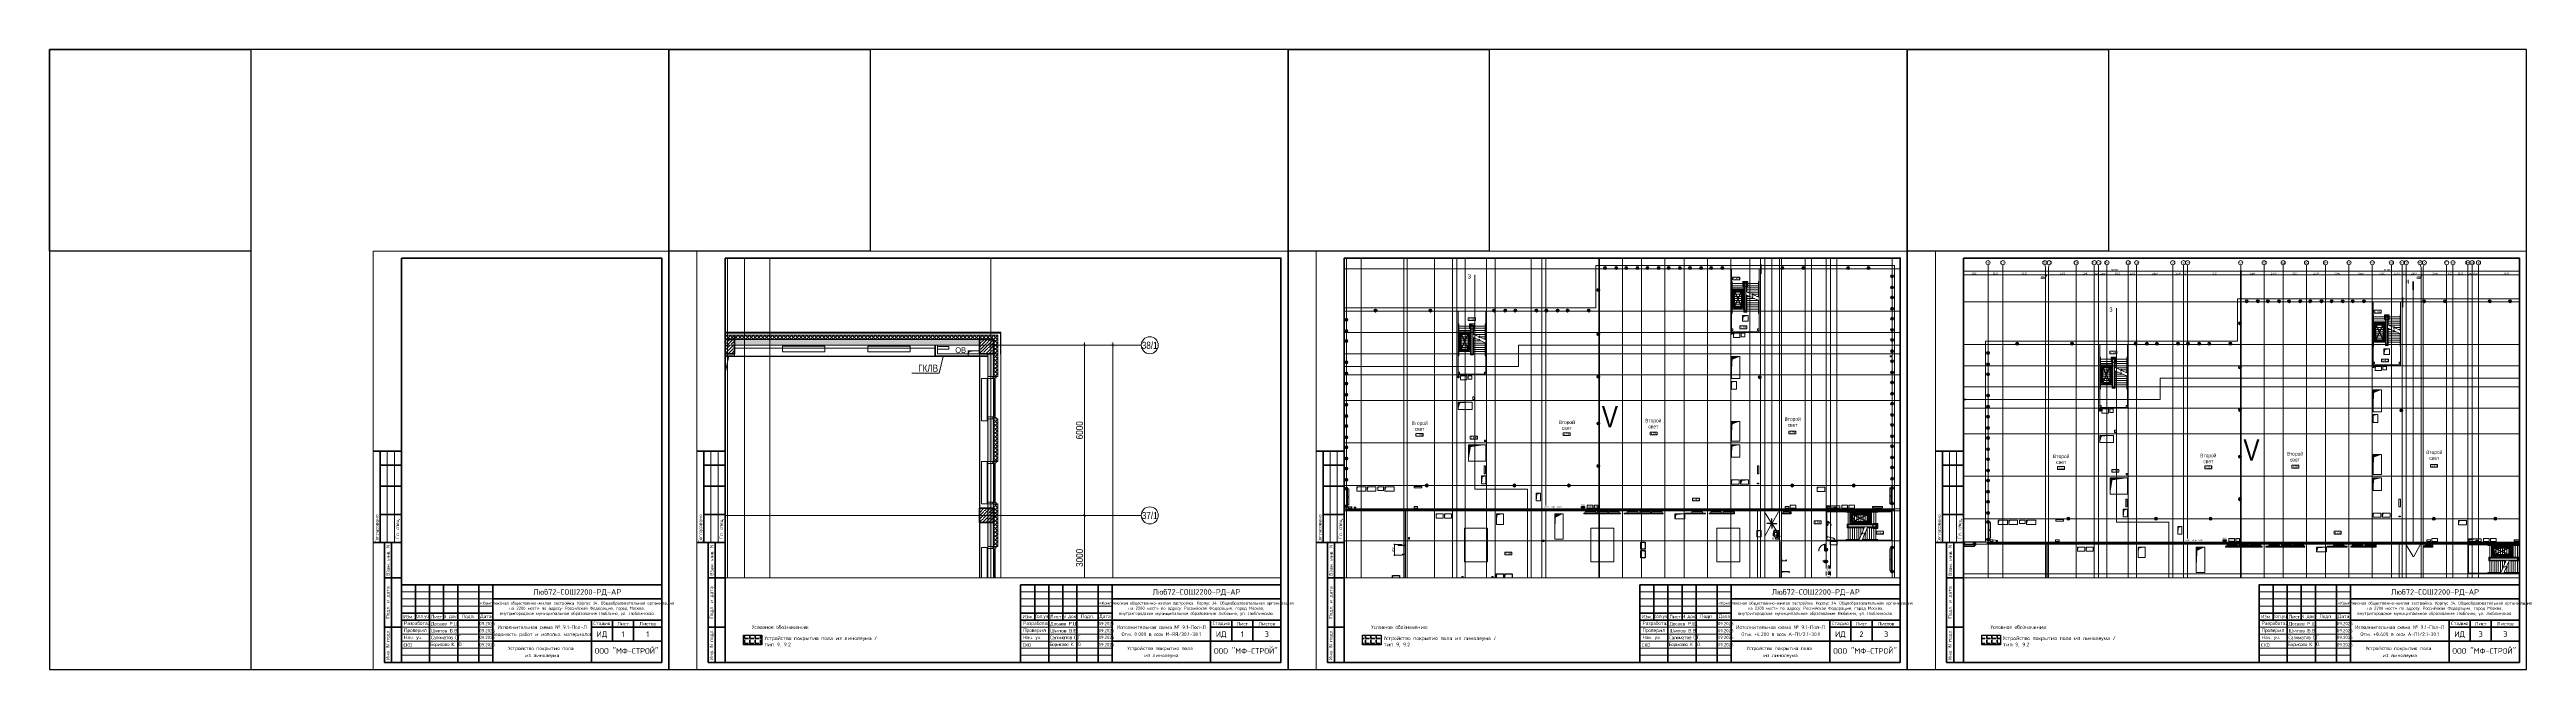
# Paper-space layout '9.1ЛинИнв' of a CAD drawing. Header units: millimetres. Extents: x -143 to 1617, y 0 to 440.
# The model-space entities are those that its viewports show. They can reach past a viewport. Long polylines and large blocks are cut down to what shows.
import ezdxf
from ezdxf import colors
from ezdxf.entities.mleader import LeaderData, LeaderLine
from ezdxf.enums import TextEntityAlignment as Align
from ezdxf.math import Vec2, Vec3

# ---------------------------------------------------------------- set-up
doc = ezdxf.new("R2010")
doc.units = ezdxf.units.MM
for name, pattern in [('( Hidden )', [0.375, 0.25, -0.125]), ('CENTER2', [28.575, 19.05, -3.175, 3.175, -3.175]), ('CENTERLINE', [30, 12, -1.5, 3, -1.5, 12]), ('DASHED', [19.05, 12.7, -6.35]), ('HIDDEN', [9.525, 6.35, -3.175]), ('HIDDEN2', [4.7625, 3.175, -1.5875])]:
    doc.linetypes.add(name, pattern=pattern)
doc.layers.get('Defpoints').update_dxf_attribs({"color": 250})
for name, color, linetype, lineweight, plot in [('00 Временный', 250, 'Continuous', 60, False), ('АР_Делит', 250, 'Continuous', 0, False), ('РД_Кровля', 250, 'Continuous', 25, False)]:
    doc.layers.add(name, color=color, linetype=linetype, lineweight=lineweight, plot=plot)
for name, color, linetype, lineweight in [('8.2) Линолеум 8 вып', 90, 'Continuous', 60), ('_Оборудование СС', 250, 'Continuous', 25), ('A-Wall_Материал_Газоблок_Контур', 250, 'Continuous', 0), ('АИ_Сантехника', 4, 'Continuous', 0), ('АР_Двери_внутренние_антипаника', 250, 'Continuous', 0), ('АР_Колонны', 250, 'Continuous', 30), ('АР_Кровля_разуклонка', 4, 'Continuous', 9), ('АР_Мебель', 250, 'Continuous', 5), ('АР_Окна', 250, 'Continuous', 5), ('АР_Отверстия', 250, 'Continuous', 9), ('АР_Отметка', 250, 'Continuous', 13), ('АР_Разрезы марка', 7, 'Continuous', 13), ('АР_Сантехника_МГН', 4, 'Continuous', 0), ('АР_Стены ЖБ', 250, 'Continuous', 35), ('АР_Стены кирпич_над проемом', 250, 'Continuous', 25), ('АР_Стены ПЕНОблок', 250, 'Continuous', 20), ('АР_Утеплитель', 250, 'Continuous', 0), ('АР_Ф_ЛК', 250, 'Continuous', 5), ('АР_Штриховка', 250, 'Continuous', 0), ('ВК_Шахты', 250, 'Continuous', 9), ('ДШ_КР', 250, 'Continuous', 35), ('Зашивка радиаторов тип 5 (спорт желтый)', 250, 'Continuous', 25), ('Зашивки ГКЛ на всю высоту', 250, 'Continuous', 25), ('КМ_Фахверки', 250, 'Continuous', 25), ('КМ_Фахверки_марка_наружные', 3, 'Continuous', 0), ('ОВ_Классы', 250, 'Continuous', 0), ('ОВ_коллекторы', 250, 'Continuous', 25), ('ОВ_Кондиционирование', 250, 'Continuous', 25), ('ОВ_Отопление', 250, 'Continuous', 5), ('ОВ_Шахты', 250, 'Continuous', 5), ('ОВ_Шахты_блок 4.1', 250, 'Continuous', 25), ('Размеры зашивки ГКЛ', 250, 'Continuous', 0), ('РД_Ограждения', 250, 'Continuous', 25), ('РД_Оси_100', 250, 'Continuous', 0), ('РД_Оси_размер', 250, 'Continuous', 0), ('РД_Разуклонка к трапам', 124, 'Continuous', 0), ('СС_Отверстия', 250, 'Continuous', 9), ('ЭОМ_отверстия', 250, 'Continuous', 5)]:
    doc.layers.add(name, color=color, linetype=linetype, lineweight=lineweight)
doc.layers.add('АИ_Стены_расчет', color=2, linetype='Continuous')
doc.layers.add('Условные обозначения', color=250, linetype='Continuous')
doc.layers.add('АР_Отопительные приборы', color=1, linetype='HIDDEN2', lineweight=0, true_color=0xff0000)
doc.styles.add('Arial_Narrow_08', font='ARIALN.TTF', dxfattribs={"width": 0.8})
doc.styles.add('ISOCPEUR_I_4', font='isocpeui.ttf', dxfattribs={"width": 0.9, "height": 350})
doc.styles.get("Standard").update_dxf_attribs({"font": 'arial.ttf'})
doc.styles.add('style1', font='ARIALN.TTF')
doc.styles.add('ккк', font='isocpeur.ttf', dxfattribs={"width": 0.85, "oblique": 15})
doc.styles.add('СПДС', font='isocpeur.ttf', dxfattribs={"width": 0.9})
doc.dimstyles.new('Dim100_ареал', dxfattribs={"dimscale": 100, "dimtxt": 2.5, "dimasz": 1, "dimexe": 1, "dimexo": 1, "dimgap": 0.5, "dimtad": 1, "dimzin": 12, "dimdsep": 46, "dimtxsty": 'style1', "dimblk": 'ARCHTICK', "dimcen": 1, "dimdle": 1, "dimclrd": 256, "dimclre": 256, "dimaunit": 1, "dimadec": 0, "dimazin": 3, "dimtfac": 1, "dimtmove": 1, "dimatfit": 3, "dimldrblk": 'OPEN30', "dimfxl": 4, "dimfxlon": 1, "dimtolj": 1, "dimtzin": 0, "dimlwd": 9, "dimlwe": 9, "dimarcsym": 0})
doc.dimstyles.new('scale_100', dxfattribs={"dimtxt": 250, "dimasz": 125, "dimexe": 60, "dimexo": 100, "dimgap": 30, "dimtad": 1, "dimdec": 0, "dimdsep": 46, "dimtxsty": 'style1', "dimblk": 'OBLIQUE', "dimcen": 150, "dimdle": 60, "dimclrd": 256, "dimclre": 256, "dimclrt": 256, "dimadec": 0, "dimazin": 0, "dimtfac": 1, "dimtdec": 0, "dimtmove": 1, "dimatfit": 3, "dimldrblk": 'OBLIQUE', "dimfxl": 1, "dimtolj": 1, "dimtzin": 0, "dimarcsym": 0})
pattern_1 = [(45, (142195.16, 127275.07), (-112.2532, 112.2532), []), (45, (142307.41, 127275.07), (-112.2532, 112.2532), [198.4375, -39.6875, 0, -39.6875])]
pattern_2 = [(45, (142195.16, 127275.07), (-67.35192, 67.35192), []), (135, (142195.16, 127275.07), (-67.35192, -67.35192), [])]
pattern_3 = [(0, (142195.1574, 127275.0729), (0, 1), [])]

# ---------------------------------------------------------------- blocks, each defined once
blk = doc.blocks.new('*U891')
at = {"color": 4}
blk.add_lwpolyline([(-220, -220), (220, -220), (220, 220), (-220, 220)], close=True, dxfattribs=at)
at = {"color": 3}
blk.add_lwpolyline([(-220, 220), (-77, 220), (-77, 77), (-220, 77)], close=True, dxfattribs=at)
blk = doc.blocks.new('*U892')
at = {"color": 0, "linetype": 'ByBlock', "lineweight": -2, "transparency": 16777216}
for p in [(0, 0), (440, 0), (880, 0), (1320, 0)]:
    blk.add_blockref('*U891', p, dxfattribs=at)
blk = doc.blocks.new('*U893')
at = {"color": 4}
blk.add_lwpolyline([(-220, -220), (220, -220), (220, 220), (-220, 220)], close=True, dxfattribs=at)
at = {"color": 3}
blk.add_lwpolyline([(-220, 220), (-77, 220), (-77, 77), (-220, 77)], close=True, dxfattribs=at)
blk = doc.blocks.new('*U894')
at = {"color": 0, "linetype": 'ByBlock', "lineweight": -2, "transparency": 16777216}
for p in [(0, 0), (440, 0), (880, 0), (1320, 0)]:
    blk.add_blockref('*U893', p, dxfattribs=at)
blk = doc.blocks.new('*U899')
at = {"lineweight": 0}
blk.add_lwpolyline([(-415, -5), (5, -5), (5, 292), (-415, 292)], close=True, dxfattribs=at)
at = {"color": 0, "linetype": 'Continuous', "lineweight": 50}
blk.add_lwpolyline([(-395, 287), (0, 287), (0, 0), (-395, 0)], close=True, dxfattribs=at)
at = {"lineweight": 35}
for points in [[(-395, 150), (-415, 150)], [(-410, 85), (-410, 150)], [(-395, 140), (-410, 140)], [(-395, 125), (-410, 125)], [(-395, 105), (-410, 105)], [(-395, 85), (-415, 85)], [(-395, 85), (-407, 85), (-407, 0), (-395, 0)], [(-402, 0), (-402, 85)], [(-395, 60), (-407, 60)], [(-175, 55), (-175, 30)], [(-165, 55), (-165, 0)], [(-155, 55), (-155, 30)], [(-145, 55), (-145, 0)], [(-130, 55), (-130, 0)], [(-120, 55), (-120, 0)], [(-120, 45), (0, 45)], [(-395, 25), (-407, 25)], [(-185, 35), (-120, 35)], [(-185, 30), (0, 30)], [(-50, 30), (-50, 0)], [(-50, 25), (0, 25)], [(-35, 30), (-35, 15)], [(-20, 30), (-20, 15)], [(-120, 15), (0, 15)]]:
    blk.add_lwpolyline(points, dxfattribs=at)
at = {"lineweight": 18}
for points in [[(-405, 85), (-405, 150)], [(-400, 85), (-400, 150)], [(-185, 50), (-120, 50)], [(-185, 45), (-120, 45)], [(-185, 40), (-120, 40)], [(-185, 25), (-120, 25)], [(-185, 20), (-120, 20)], [(-185, 15), (-120, 15)], [(-185, 10), (-120, 10)], [(-185, 5), (-120, 5)]]:
    blk.add_lwpolyline(points, dxfattribs=at)
at = {"lineweight": 35}
blk.add_lwpolyline([(-185, 0), (0, 0), (0, 55), (-185, 55)], close=True, dxfattribs=at)
at = {"lineweight": 0}
blk.add_lwpolyline([(0, -5), (5, -5), (5, 0)], dxfattribs=at)
at = {"lineweight": -2, "char_height": 2.5, "attachment_point": 5, "rotation": 90, "style": 'СПДС'}
for s, insert, width in [('Согласовано', (-412.5, 95), 19.991), ('Гл. спец.', (-397.5, 95), 19.991), ('Взам. инв. N', (-404.5, 72.5), 24.991), ('Подл. и дата', (-404.5, 42.5), 34.991), ('Инв. N подл.', (-404.5, 12.5), 24.991)]:
    blk.add_mtext(s, dxfattribs=dict(at, insert=insert, width=width))
at = {"insert": (-119.3, 43.2), "char_height": 2.2, "attachment_point": 1, "style": 'СПДС'}
blk.add_mtext_dynamic_manual_height_columns('\\pxqc;«Комплексная общественно-жилая застройка. Корпус 34. Общеобразовательная организация на 2200 мест» по адресу: Российская Федерация, город Москва, \\Pвнутригородское муниципальное образование Люблино, ул. Люблинская.', width=118.293, gutter_width=0, heights=[12.8], dxfattribs=at)
at = {"lineweight": -2, "char_height": 2.5, "style": 'СПДС'}
for s, insert, width, attachment_point in [('Разработал', (-183.1, 27.5), 17.953, 4), ('Проверил', (-183.1, 22.5), 17.953, 4), ('Нач. уч.', (-183.1, 17.5), 17.953, 4), ('Изм.', (-180, 32.5), 10, 5), ('Кол.уч.', (-170, 32.5), 10, 5), ('{\\T0.9;Саломатов С.Г.}', (-164.1, 17.7), 18.77, 4), ('Лист', (-160, 32.5), 10, 5), ('N док.', (-150, 32.5), 10, 5), ('Подп.', (-137.5, 32.5), 15, 5), ('Дата', (-125, 32.5), 10, 5), ('Стадия', (-42.5, 27.5), 15, 5), ('Лист', (-27.5, 27.5), 15, 5), ('Листов', (-10, 27.5), 20, 5), ('СКО', (-183.5, 12.3), 17.953, 4), ('{\\T0.9;Борисово К. Ю.}', (-164.5, 12.5), 18.77, 4)]:
    blk.add_mtext(s, dxfattribs=dict(at, insert=insert, width=width, attachment_point=attachment_point))
at = {"style": 'СПДС'}
for tag, height, p in [('ШИФР_ПРОЕКТА', 4, (-60, 50)), ('НАИМЕНОВАНИЕ_ОБЪЕКТА2', 2.5, (-85, 20)), ('НАИМЕНОВАНИЕ_ОБЪЕКТА', 2.5, (-85, 25)), ('СТАДИЯ', 4, (-42.5, 20)), ('ЛИСТ_первый', 4, (-27.5, 20)), ('ЛИСТОВ', 4, (-10, 20)), ('НАИМЕНОВАНИЕ_ЧЕРТЕЖА2', 2.5, (-85, 5)), ('НАИМЕНОВАНИЕ_ЧЕРТЕЖА1', 2.5, (-85, 10)), ('ОРГАНИЗАЦИЯ_РАЗРАБОТЧИК1', 4, (-25, 8.1))]:
    blk.add_attdef(tag, text='', height=height, dxfattribs=at).set_placement(p, align=Align.MIDDLE_CENTER)
for tag, p in [('РАЗРАБОТЧИК', (-164, 27.5)), ('РУК.ГРУППЫ', (-164, 22.5))]:
    blk.add_attdef(tag, text='', height=2.5, dxfattribs=at).set_placement(p, align=Align.MIDDLE_LEFT)
at = {"style": 'СПДС', "width": 0.9}
for tag, p in [('ДАТА1', (-129.6, 26.4)), ('ДАТА2', (-129.6, 21.4)), ('ДАТА3', (-129.6, 16.6)), ('ДАТА4', (-129.6, 11.4))]:
    blk.add_attdef(tag, p, '', height=2.3, dxfattribs=at)
blk = doc.blocks.new('*U898')
at = {"lineweight": 0}
blk.add_lwpolyline([(-205, -5), (5, -5), (5, 292), (-205, 292)], close=True, dxfattribs=at)
at = {"color": 0, "linetype": 'Continuous', "lineweight": 50}
blk.add_lwpolyline([(-185, 287), (0, 287), (0, 0), (-185, 0)], close=True, dxfattribs=at)
at = {"lineweight": 35}
for points in [[(-185, 150), (-205, 150)], [(-200, 85), (-200, 150)], [(-185, 140), (-200, 140)], [(-185, 125), (-200, 125)], [(-185, 105), (-200, 105)], [(-185, 85), (-205, 85)], [(-185, 85), (-197, 85), (-197, 0), (-185, 0)], [(-192, 0), (-192, 85)], [(-185, 60), (-197, 60)], [(-175, 55), (-175, 30)], [(-165, 55), (-165, 0)], [(-155, 55), (-155, 30)], [(-145, 55), (-145, 0)], [(-130, 55), (-130, 0)], [(-120, 55), (-120, 0)], [(-120, 45), (0, 45)], [(-185, 25), (-197, 25)], [(-185, 35), (-120, 35)], [(-185, 30), (0, 30)], [(-50, 30), (-50, 0)], [(-50, 25), (0, 25)], [(-35, 30), (-35, 15)], [(-20, 30), (-20, 15)], [(-120, 15), (0, 15)]]:
    blk.add_lwpolyline(points, dxfattribs=at)
at = {"lineweight": 18}
for points in [[(-195, 85), (-195, 150)], [(-190, 85), (-190, 150)], [(-185, 50), (-120, 50)], [(-185, 45), (-120, 45)], [(-185, 40), (-120, 40)], [(-185, 25), (-120, 25)], [(-185, 20), (-120, 20)], [(-185, 15), (-120, 15)], [(-185, 10), (-120, 10)], [(-185, 5), (-120, 5)]]:
    blk.add_lwpolyline(points, dxfattribs=at)
at = {"lineweight": 35}
blk.add_lwpolyline([(-185, 0), (0, 0), (0, 55), (-185, 55)], close=True, dxfattribs=at)
at = {"lineweight": 0}
blk.add_lwpolyline([(0, -5), (5, -5), (5, 0)], dxfattribs=at)
at = {"lineweight": -2, "char_height": 2.5, "attachment_point": 5, "rotation": 90, "style": 'СПДС'}
for s, insert, width in [('Согласовано', (-202.5, 95), 19.991), ('Гл. спец.', (-187.5, 95), 19.991), ('Взам. инв. N', (-194.5, 72.5), 24.991), ('Подл. и дата', (-194.5, 42.5), 34.991), ('Инв. N подл.', (-194.5, 12.5), 24.991)]:
    blk.add_mtext(s, dxfattribs=dict(at, insert=insert, width=width))
at = {"insert": (-119.3, 43.2), "char_height": 2.2, "attachment_point": 1, "style": 'СПДС'}
blk.add_mtext_dynamic_manual_height_columns('\\pxqc;«Комплексная общественно-жилая застройка. Корпус 34. Общеобразовательная организация на 2200 мест» по адресу: Российская Федерация, город Москва, \\Pвнутригородское муниципальное образование Люблино, ул. Люблинская.', width=118.293, gutter_width=0, heights=[12.8], dxfattribs=at)
at = {"lineweight": -2, "char_height": 2.5, "style": 'СПДС'}
for s, insert, width, attachment_point in [('Разработал', (-183.1, 27.5), 17.953, 4), ('Проверил', (-183.1, 22.5), 17.953, 4), ('Нач. уч.', (-183.1, 17.5), 17.953, 4), ('Изм.', (-180, 32.5), 10, 5), ('Кол.уч.', (-170, 32.5), 10, 5), ('{\\T0.9;Саломатов С.Г.}', (-164.1, 17.7), 18.77, 4), ('Лист', (-160, 32.5), 10, 5), ('N док.', (-150, 32.5), 10, 5), ('Подп.', (-137.5, 32.5), 15, 5), ('Дата', (-125, 32.5), 10, 5), ('Стадия', (-42.5, 27.5), 15, 5), ('Лист', (-27.5, 27.5), 15, 5), ('Листов', (-10, 27.5), 20, 5), ('СКО', (-183.5, 12.3), 17.953, 4), ('{\\T0.9;Борисово К. Ю.}', (-164.5, 12.5), 18.77, 4)]:
    blk.add_mtext(s, dxfattribs=dict(at, insert=insert, width=width, attachment_point=attachment_point))
at = {"style": 'СПДС'}
for tag, height, p in [('ШИФР_ПРОЕКТА', 4, (-60, 50)), ('НАИМЕНОВАНИЕ_ОБЪЕКТА2', 2.5, (-85, 20)), ('НАИМЕНОВАНИЕ_ОБЪЕКТА', 2.5, (-85, 25)), ('СТАДИЯ', 4, (-42.5, 20)), ('ЛИСТ_первый', 4, (-27.5, 20)), ('ЛИСТОВ', 4, (-10, 20)), ('НАИМЕНОВАНИЕ_ЧЕРТЕЖА2', 2.5, (-85, 5)), ('НАИМЕНОВАНИЕ_ЧЕРТЕЖА1', 2.5, (-85, 10)), ('ОРГАНИЗАЦИЯ_РАЗРАБОТЧИК1', 4, (-25, 8.1))]:
    blk.add_attdef(tag, text='', height=height, dxfattribs=at).set_placement(p, align=Align.MIDDLE_CENTER)
for tag, p in [('РАЗРАБОТЧИК', (-164, 27.5)), ('РУК.ГРУППЫ', (-164, 22.5))]:
    blk.add_attdef(tag, text='', height=2.5, dxfattribs=at).set_placement(p, align=Align.MIDDLE_LEFT)
at = {"style": 'СПДС', "width": 0.9}
for tag, p in [('ДАТА1', (-129.6, 26.4)), ('ДАТА2', (-129.6, 21.4)), ('ДАТА3', (-129.6, 16.6)), ('ДАТА4', (-129.6, 11.4))]:
    blk.add_attdef(tag, p, '', height=2.3, dxfattribs=at)
blk = doc.blocks.new('*U895')
at = {"layer": '8.2) Линолеум 8 вып'}
h = blk.add_hatch(dxfattribs=at)
h.set_pattern_fill('ANGLE', color=256, scale=0.54)
h.set_pattern_definition([(0, (-935.387, -38.2964), (0, 3.7719), [2.7432, -1.0287]), (90, (-935.387, -38.2964), (-3.7719, 2e-16), [2.7432, -1.0287])])
h.paths.add_polyline_path([(-42.3, 3.5), (-29.1, 3.5), (-29.1, -3.5), (-42.3, -3.5)])
blk.add_lwpolyline([(-42.3, 3.5), (-29.1, 3.5), (-29.1, -3.5), (-42.3, -3.5)], close=True)
at = {"layer": 'Условные обозначения', "color": 18, "true_color": 0x000000, "char_height": 2.686, "attachment_point": 1, "style": 'СПДС'}
for s, insert, width in [('Условное обозначения:', (-36.2, 10.5), 67.654), ('Устройство покрытия пола из линолеума /\\Pтип 9, 9.2', (-27.3, 2.6), 67.309)]:
    blk.add_mtext(s, dxfattribs=dict(at, insert=insert, width=width))
blk = doc.blocks.new('*U896')
at = {"color": 0, "linetype": 'ByBlock', "lineweight": -2, "transparency": 16777216}
for p in [(0, 0), (440, 0), (880, 0)]:
    blk.add_blockref('*U895', p, dxfattribs=at)
blk = doc.blocks.new('A-iden')
at = {"linetype": 'Continuous', "lineweight": 5}
blk.add_circle((0, -4), 3, dxfattribs=at)
at = {"color": 0, "linetype": 'Continuous', "lineweight": 20, "style": 'ккк', "width": 0.85}
blk.add_attdef('ID', text='', height=8, dxfattribs=at).set_placement((0.31, -3.85), align=Align.MIDDLE_CENTER)
blk = doc.blocks.new('_ArchTick')
at = {"color": 0, "linetype": 'ByBlock', "const_width": 0.15}
blk.add_lwpolyline([(-0.5, -0.5), (0.5, 0.5)], dxfattribs=at)
blk = doc.blocks.new('*D381')
at = {"layer": 'Defpoints', "color": 0, "transparency": 16777216}
for p in [(116910, 128700), (117910, 128700), (116910, 125700)]:
    blk.add_point(p, dxfattribs=at)
at = {"layer": 'РД_Оси_размер', "color": 0, "lineweight": 5, "transparency": 16777216}
for p, q in [((117710, 128700), (118010, 128700)), ((117910, 125600), (117910, 128800)), ((117710, 125700), (118010, 125700))]:
    blk.add_line(p, q, dxfattribs=at)
at = {"layer": 'РД_Оси_размер', "color": 0, "lineweight": 5, "transparency": 16777216, "xscale": 100, "yscale": 100, "zscale": 100}
for p, rotation in [((117910, 128700), 90), ((117910, 125700), 270)]:
    blk.add_blockref('_ArchTick', p, dxfattribs=dict(at, rotation=rotation))
at = {"layer": 'РД_Оси_размер', "color": 0, "transparency": 16777216, "insert": (117732, 127200), "char_height": 250, "attachment_point": 5, "rotation": 90, "style": 'style1'}
blk.add_mtext('\\A1;3000', dxfattribs=at)
blk = doc.blocks.new('_Open30')
at = {"color": 0, "linetype": 'ByBlock', "lineweight": -2}
for p, q in [((-1, 0.27), (0, 0)), ((0, 0), (-1, -0.27)), ((0, 0), (-1, 0))]:
    blk.add_line(p, q, dxfattribs=at)
blk = doc.blocks.new('*D382')
at = {"layer": 'Defpoints', "color": 0, "transparency": 16777216}
for p in [(116910, 134700), (117910, 134700), (116910, 128700)]:
    blk.add_point(p, dxfattribs=at)
at = {"layer": 'РД_Оси_размер', "color": 0, "lineweight": 5, "transparency": 16777216}
for p, q in [((117710, 134700), (118010, 134700)), ((117910, 128600), (117910, 134800)), ((117710, 128700), (118010, 128700))]:
    blk.add_line(p, q, dxfattribs=at)
at = {"layer": 'РД_Оси_размер', "color": 0, "lineweight": 5, "transparency": 16777216, "xscale": 100, "yscale": 100, "zscale": 100}
for p, rotation in [((117910, 134700), 90), ((117910, 128700), 270)]:
    blk.add_blockref('_ArchTick', p, dxfattribs=dict(at, rotation=rotation))
at = {"layer": 'РД_Оси_размер', "color": 0, "transparency": 16777216, "insert": (117732, 131700), "char_height": 250, "attachment_point": 5, "rotation": 90, "style": 'style1'}
blk.add_mtext('\\A1;6000', dxfattribs=at)
blk = doc.blocks.new('*D225')
at = {"layer": 'Defpoints', "color": 0, "transparency": 16777216}
for p in [(114955, 100500), (118910, 100500), (116910, 69300)]:
    blk.add_point(p, dxfattribs=at)
at = {"layer": 'РД_Оси_размер', "color": 0, "lineweight": 5, "transparency": 16777216}
for p, q in [((118910, 69200), (118910, 100600)), ((118710, 100500), (119010, 100500)), ((118710, 69300), (119010, 69300))]:
    blk.add_line(p, q, dxfattribs=at)
at = {"layer": 'РД_Оси_размер', "color": 0, "lineweight": 5, "transparency": 16777216, "xscale": 100, "yscale": 100, "zscale": 100}
for p, rotation in [((118910, 100500), 90), ((118910, 69300), 270)]:
    blk.add_blockref('_ArchTick', p, dxfattribs=dict(at, rotation=rotation))
at = {"layer": 'РД_Оси_размер', "color": 0, "transparency": 16777216, "insert": (118732, 84900), "char_height": 250, "attachment_point": 5, "rotation": 90, "style": 'style1'}
blk.add_mtext('\\A1;31200', dxfattribs=at)
blk = doc.blocks.new('*D226')
at = {"layer": 'Defpoints', "color": 0, "transparency": 16777216}
for p in [(116910, 100800), (118910, 100800), (114955, 100500)]:
    blk.add_point(p, dxfattribs=at)
at = {"layer": 'РД_Оси_размер', "color": 0, "lineweight": 5, "transparency": 16777216}
for p, q in [((118710, 100800), (119010, 100800)), ((118910, 100400), (118910, 100900)), ((118910, 100650), (119468, 100817)), ((119468, 100817), (119468, 101370)), ((118710, 100500), (119010, 100500))]:
    blk.add_line(p, q, dxfattribs=at)
at = {"layer": 'РД_Оси_размер', "color": 0, "lineweight": 5, "transparency": 16777216, "xscale": 100, "yscale": 100, "zscale": 100}
for p, rotation in [((118910, 100800), 90), ((118910, 100500), 270)]:
    blk.add_blockref('_ArchTick', p, dxfattribs=dict(at, rotation=rotation))
at = {"layer": 'РД_Оси_размер', "color": 0, "transparency": 16777216, "insert": (119290, 101094), "char_height": 250, "attachment_point": 5, "rotation": 90, "style": 'style1'}
blk.add_mtext('\\A1;300', dxfattribs=at)
blk = doc.blocks.new('*D333')
at = {"layer": 'Defpoints', "color": 0, "transparency": 16777216}
for p in [(116910, 134700), (118910, 134700), (116910, 100800)]:
    blk.add_point(p, dxfattribs=at)
at = {"layer": 'РД_Оси_размер', "color": 0, "lineweight": 5, "transparency": 16777216}
for p, q in [((118710, 134700), (119010, 134700)), ((118910, 100700), (118910, 134800)), ((118710, 100800), (119010, 100800))]:
    blk.add_line(p, q, dxfattribs=at)
at = {"layer": 'РД_Оси_размер', "color": 0, "lineweight": 5, "transparency": 16777216, "xscale": 100, "yscale": 100, "zscale": 100}
for p, rotation in [((118910, 134700), 90), ((118910, 100800), 270)]:
    blk.add_blockref('_ArchTick', p, dxfattribs=dict(at, rotation=rotation))
at = {"layer": 'РД_Оси_размер', "color": 0, "transparency": 16777216, "insert": (118732, 117750), "char_height": 250, "attachment_point": 5, "rotation": 90, "style": 'style1'}
blk.add_mtext('\\A1;33900', dxfattribs=at)
blk = doc.blocks.new('*D334')
at = {"layer": 'Defpoints', "color": 0, "transparency": 16777216}
for p in [(37500, 139039), (0, 137039), (37500, 137039)]:
    blk.add_point(p, dxfattribs=at)
at = {"layer": 'РД_Оси_размер', "color": 0, "lineweight": 5, "transparency": 16777216}
for p, q in [((0, 138839), (0, 139139)), ((37500, 138839), (37500, 139139)), ((-100, 139039), (37600, 139039))]:
    blk.add_line(p, q, dxfattribs=at)
at = {"layer": 'РД_Оси_размер', "color": 0, "lineweight": 5, "transparency": 16777216, "xscale": 100, "yscale": 100, "zscale": 100, "rotation": 180}
blk.add_blockref('_ArchTick', (0, 139039), dxfattribs=at)
at = {"layer": 'РД_Оси_размер', "color": 0, "lineweight": 5, "transparency": 16777216, "xscale": 100, "yscale": 100, "zscale": 100}
blk.add_blockref('_ArchTick', (37500, 139039), dxfattribs=at)
at = {"layer": 'РД_Оси_размер', "color": 0, "transparency": 16777216, "insert": (18750, 139216), "char_height": 250, "attachment_point": 5, "style": 'style1'}
blk.add_mtext('\\A1;37500', dxfattribs=at)
blk = doc.blocks.new('*D335')
at = {"layer": 'Defpoints', "color": 0, "transparency": 16777216}
for p in [(73200, 139039), (37500, 137039), (73200, 137039)]:
    blk.add_point(p, dxfattribs=at)
at = {"layer": 'РД_Оси_размер', "color": 0, "lineweight": 5, "transparency": 16777216}
for p, q in [((37500, 138839), (37500, 139139)), ((73200, 138839), (73200, 139139)), ((37400, 139039), (73300, 139039))]:
    blk.add_line(p, q, dxfattribs=at)
at = {"layer": 'РД_Оси_размер', "color": 0, "lineweight": 5, "transparency": 16777216, "xscale": 100, "yscale": 100, "zscale": 100, "rotation": 180}
blk.add_blockref('_ArchTick', (37500, 139039), dxfattribs=at)
at = {"layer": 'РД_Оси_размер', "color": 0, "lineweight": 5, "transparency": 16777216, "xscale": 100, "yscale": 100, "zscale": 100}
blk.add_blockref('_ArchTick', (73200, 139039), dxfattribs=at)
at = {"layer": 'РД_Оси_размер', "color": 0, "transparency": 16777216, "insert": (55350, 139216), "char_height": 250, "attachment_point": 5, "style": 'style1'}
blk.add_mtext('\\A1;35700', dxfattribs=at)
blk = doc.blocks.new('*D227')
at = {"layer": 'Defpoints', "color": 0, "transparency": 16777216}
for p in [(114600, 139039), (73200, 137039), (114600, 137039)]:
    blk.add_point(p, dxfattribs=at)
at = {"layer": 'РД_Оси_размер', "color": 0, "lineweight": 5, "transparency": 16777216}
for p, q in [((73200, 138839), (73200, 139139)), ((114600, 138839), (114600, 139139)), ((73100, 139039), (114700, 139039))]:
    blk.add_line(p, q, dxfattribs=at)
at = {"layer": 'РД_Оси_размер', "color": 0, "lineweight": 5, "transparency": 16777216, "xscale": 100, "yscale": 100, "zscale": 100, "rotation": 180}
blk.add_blockref('_ArchTick', (73200, 139039), dxfattribs=at)
at = {"layer": 'РД_Оси_размер', "color": 0, "lineweight": 5, "transparency": 16777216, "xscale": 100, "yscale": 100, "zscale": 100}
blk.add_blockref('_ArchTick', (114600, 139039), dxfattribs=at)
at = {"layer": 'РД_Оси_размер', "color": 0, "transparency": 16777216, "insert": (93900, 139216), "char_height": 250, "attachment_point": 5, "style": 'style1'}
blk.add_mtext('\\A1;41400', dxfattribs=at)
blk = doc.blocks.new('*D402')
at = {"layer": 'Defpoints', "color": 0, "transparency": 16777216}
for p in [(33600, 138539), (28500, 137039), (33600, 137039)]:
    blk.add_point(p, dxfattribs=at)
at = {"layer": 'РД_Оси_размер', "color": 0, "lineweight": 5, "transparency": 16777216}
for p, q in [((28400, 138539), (33700, 138539)), ((28500, 138339), (28500, 138639)), ((33600, 138339), (33600, 138639))]:
    blk.add_line(p, q, dxfattribs=at)
at = {"layer": 'РД_Оси_размер', "color": 0, "lineweight": 5, "transparency": 16777216, "xscale": 100, "yscale": 100, "zscale": 100, "rotation": 180}
blk.add_blockref('_ArchTick', (28500, 138539), dxfattribs=at)
at = {"layer": 'РД_Оси_размер', "color": 0, "lineweight": 5, "transparency": 16777216, "xscale": 100, "yscale": 100, "zscale": 100}
blk.add_blockref('_ArchTick', (33600, 138539), dxfattribs=at)
at = {"layer": 'РД_Оси_размер', "color": 0, "transparency": 16777216, "insert": (31050, 138716), "char_height": 250, "attachment_point": 5, "style": 'style1'}
blk.add_mtext('\\A1;5100', dxfattribs=at)
blk = doc.blocks.new('*D403')
at = {"layer": 'Defpoints', "color": 0, "transparency": 16777216}
for p in [(37500, 138539), (33600, 137039), (37500, 137039)]:
    blk.add_point(p, dxfattribs=at)
at = {"layer": 'РД_Оси_размер', "color": 0, "lineweight": 5, "transparency": 16777216}
for p, q in [((33500, 138539), (37600, 138539)), ((33600, 138339), (33600, 138639)), ((37500, 138339), (37500, 138639))]:
    blk.add_line(p, q, dxfattribs=at)
at = {"layer": 'РД_Оси_размер', "color": 0, "lineweight": 5, "transparency": 16777216, "xscale": 100, "yscale": 100, "zscale": 100, "rotation": 180}
blk.add_blockref('_ArchTick', (33600, 138539), dxfattribs=at)
at = {"layer": 'РД_Оси_размер', "color": 0, "lineweight": 5, "transparency": 16777216, "xscale": 100, "yscale": 100, "zscale": 100}
blk.add_blockref('_ArchTick', (37500, 138539), dxfattribs=at)
at = {"layer": 'РД_Оси_размер', "color": 0, "transparency": 16777216, "insert": (35550, 138716), "char_height": 250, "attachment_point": 5, "style": 'style1'}
blk.add_mtext('\\A1;3900', dxfattribs=at)
blk = doc.blocks.new('*D404')
at = {"layer": 'Defpoints', "color": 0, "transparency": 16777216}
for p in [(39600, 138539), (37500, 137039), (39600, 137039)]:
    blk.add_point(p, dxfattribs=at)
at = {"layer": 'РД_Оси_размер', "color": 0, "lineweight": 5, "transparency": 16777216}
for p, q in [((37400, 138539), (39700, 138539)), ((37500, 138339), (37500, 138639)), ((39600, 138339), (39600, 138639))]:
    blk.add_line(p, q, dxfattribs=at)
at = {"layer": 'РД_Оси_размер', "color": 0, "lineweight": 5, "transparency": 16777216, "xscale": 100, "yscale": 100, "zscale": 100, "rotation": 180}
blk.add_blockref('_ArchTick', (37500, 138539), dxfattribs=at)
at = {"layer": 'РД_Оси_размер', "color": 0, "lineweight": 5, "transparency": 16777216, "xscale": 100, "yscale": 100, "zscale": 100}
blk.add_blockref('_ArchTick', (39600, 138539), dxfattribs=at)
at = {"layer": 'РД_Оси_размер', "color": 0, "transparency": 16777216, "insert": (38550, 138716), "char_height": 250, "attachment_point": 5, "style": 'style1'}
blk.add_mtext('\\A1;2100', dxfattribs=at)
blk = doc.blocks.new('*D405')
at = {"layer": 'Defpoints', "color": 0, "transparency": 16777216}
for p in [(45600, 138539), (39600, 137039), (45600, 137039)]:
    blk.add_point(p, dxfattribs=at)
at = {"layer": 'РД_Оси_размер', "color": 0, "lineweight": 5, "transparency": 16777216}
for p, q in [((39500, 138539), (45700, 138539)), ((39600, 138339), (39600, 138639)), ((45600, 138339), (45600, 138639))]:
    blk.add_line(p, q, dxfattribs=at)
at = {"layer": 'РД_Оси_размер', "color": 0, "lineweight": 5, "transparency": 16777216, "xscale": 100, "yscale": 100, "zscale": 100, "rotation": 180}
blk.add_blockref('_ArchTick', (39600, 138539), dxfattribs=at)
at = {"layer": 'РД_Оси_размер', "color": 0, "lineweight": 5, "transparency": 16777216, "xscale": 100, "yscale": 100, "zscale": 100}
blk.add_blockref('_ArchTick', (45600, 138539), dxfattribs=at)
at = {"layer": 'РД_Оси_размер', "color": 0, "transparency": 16777216, "insert": (42600, 138716), "char_height": 250, "attachment_point": 5, "style": 'style1'}
blk.add_mtext('\\A1;6000', dxfattribs=at)
blk = doc.blocks.new('*D406')
at = {"layer": 'Defpoints', "color": 0, "transparency": 16777216}
for p in [(46060, 138539), (45600, 137039), (46060, 137039)]:
    blk.add_point(p, dxfattribs=at)
at = {"layer": 'РД_Оси_размер', "color": 0, "lineweight": 5, "transparency": 16777216}
for p, q in [((45500, 138539), (46160, 138539)), ((45830, 138539), (45534, 138039)), ((45600, 138339), (45600, 138639)), ((46060, 138339), (46060, 138639)), ((45534, 138039), (44974, 138039))]:
    blk.add_line(p, q, dxfattribs=at)
at = {"layer": 'РД_Оси_размер', "color": 0, "lineweight": 5, "transparency": 16777216, "xscale": 100, "yscale": 100, "zscale": 100, "rotation": 180}
blk.add_blockref('_ArchTick', (45600, 138539), dxfattribs=at)
at = {"layer": 'РД_Оси_размер', "color": 0, "lineweight": 5, "transparency": 16777216, "xscale": 100, "yscale": 100, "zscale": 100}
blk.add_blockref('_ArchTick', (46060, 138539), dxfattribs=at)
at = {"layer": 'РД_Оси_размер', "color": 0, "transparency": 16777216, "insert": (45254, 138216), "char_height": 250, "attachment_point": 5, "style": 'style1'}
blk.add_mtext('\\A1;460', dxfattribs=at)
blk = doc.blocks.new('*D407')
at = {"layer": 'Defpoints', "color": 0, "transparency": 16777216}
for p in [(49960, 138539), (46060, 137039), (49960, 137039)]:
    blk.add_point(p, dxfattribs=at)
at = {"layer": 'РД_Оси_размер', "color": 0, "lineweight": 5, "transparency": 16777216}
for p, q in [((45960, 138539), (50060, 138539)), ((46060, 138339), (46060, 138639)), ((49960, 138339), (49960, 138639))]:
    blk.add_line(p, q, dxfattribs=at)
at = {"layer": 'РД_Оси_размер', "color": 0, "lineweight": 5, "transparency": 16777216, "xscale": 100, "yscale": 100, "zscale": 100, "rotation": 180}
blk.add_blockref('_ArchTick', (46060, 138539), dxfattribs=at)
at = {"layer": 'РД_Оси_размер', "color": 0, "lineweight": 5, "transparency": 16777216, "xscale": 100, "yscale": 100, "zscale": 100}
blk.add_blockref('_ArchTick', (49960, 138539), dxfattribs=at)
at = {"layer": 'РД_Оси_размер', "color": 0, "transparency": 16777216, "insert": (48010, 138716), "char_height": 250, "attachment_point": 5, "style": 'style1'}
blk.add_mtext('\\A1;3900', dxfattribs=at)
blk = doc.blocks.new('*D408')
at = {"layer": 'Defpoints', "color": 0, "transparency": 16777216}
for p in [(52500, 138539), (49960, 137039), (52500, 137039)]:
    blk.add_point(p, dxfattribs=at)
at = {"layer": 'РД_Оси_размер', "color": 0, "lineweight": 5, "transparency": 16777216}
for p, q in [((49860, 138539), (52600, 138539)), ((49960, 138339), (49960, 138639)), ((52500, 138339), (52500, 138639))]:
    blk.add_line(p, q, dxfattribs=at)
at = {"layer": 'РД_Оси_размер', "color": 0, "lineweight": 5, "transparency": 16777216, "xscale": 100, "yscale": 100, "zscale": 100, "rotation": 180}
blk.add_blockref('_ArchTick', (49960, 138539), dxfattribs=at)
at = {"layer": 'РД_Оси_размер', "color": 0, "lineweight": 5, "transparency": 16777216, "xscale": 100, "yscale": 100, "zscale": 100}
blk.add_blockref('_ArchTick', (52500, 138539), dxfattribs=at)
at = {"layer": 'РД_Оси_размер', "color": 0, "transparency": 16777216, "insert": (51230, 138716), "char_height": 250, "attachment_point": 5, "style": 'style1'}
blk.add_mtext('\\A1;2540', dxfattribs=at)
blk = doc.blocks.new('*D409')
at = {"layer": 'Defpoints', "color": 0, "transparency": 16777216}
for p in [(53100, 138539), (52500, 137039), (53100, 137039)]:
    blk.add_point(p, dxfattribs=at)
at = {"layer": 'РД_Оси_размер', "color": 0, "lineweight": 5, "transparency": 16777216}
for p, q in [((52400, 138539), (53200, 138539)), ((52500, 138339), (52500, 138639)), ((53100, 138339), (53100, 138639))]:
    blk.add_line(p, q, dxfattribs=at)
at = {"layer": 'РД_Оси_размер', "color": 0, "lineweight": 5, "transparency": 16777216, "xscale": 100, "yscale": 100, "zscale": 100, "rotation": 180}
blk.add_blockref('_ArchTick', (52500, 138539), dxfattribs=at)
at = {"layer": 'РД_Оси_размер', "color": 0, "lineweight": 5, "transparency": 16777216, "xscale": 100, "yscale": 100, "zscale": 100}
blk.add_blockref('_ArchTick', (53100, 138539), dxfattribs=at)
at = {"layer": 'РД_Оси_размер', "color": 0, "transparency": 16777216, "insert": (52800, 138716), "char_height": 250, "attachment_point": 5, "style": 'style1'}
blk.add_mtext('\\A1;600', dxfattribs=at)
blk = doc.blocks.new('*D410')
at = {"layer": 'Defpoints', "color": 0, "transparency": 16777216}
for p in [(54300, 138539), (53100, 137039), (54300, 137039)]:
    blk.add_point(p, dxfattribs=at)
at = {"layer": 'РД_Оси_размер', "color": 0, "lineweight": 5, "transparency": 16777216}
for p, q in [((53000, 138539), (54400, 138539)), ((53100, 138339), (53100, 138639)), ((54300, 138339), (54300, 138639))]:
    blk.add_line(p, q, dxfattribs=at)
at = {"layer": 'РД_Оси_размер', "color": 0, "lineweight": 5, "transparency": 16777216, "xscale": 100, "yscale": 100, "zscale": 100, "rotation": 180}
blk.add_blockref('_ArchTick', (53100, 138539), dxfattribs=at)
at = {"layer": 'РД_Оси_размер', "color": 0, "lineweight": 5, "transparency": 16777216, "xscale": 100, "yscale": 100, "zscale": 100}
blk.add_blockref('_ArchTick', (54300, 138539), dxfattribs=at)
at = {"layer": 'РД_Оси_размер', "color": 0, "transparency": 16777216, "insert": (53700, 138716), "char_height": 250, "attachment_point": 5, "style": 'style1'}
blk.add_mtext('\\A1;1200', dxfattribs=at)
blk = doc.blocks.new('*D383')
at = {"layer": 'Defpoints', "color": 0, "transparency": 16777216}
for p in [(57300, 138539), (54300, 137039), (57300, 137039)]:
    blk.add_point(p, dxfattribs=at)
at = {"layer": 'РД_Оси_размер', "color": 0, "lineweight": 5, "transparency": 16777216}
for p, q in [((54200, 138539), (57400, 138539)), ((54300, 138339), (54300, 138639)), ((57300, 138339), (57300, 138639))]:
    blk.add_line(p, q, dxfattribs=at)
at = {"layer": 'РД_Оси_размер', "color": 0, "lineweight": 5, "transparency": 16777216, "xscale": 100, "yscale": 100, "zscale": 100, "rotation": 180}
blk.add_blockref('_ArchTick', (54300, 138539), dxfattribs=at)
at = {"layer": 'РД_Оси_размер', "color": 0, "lineweight": 5, "transparency": 16777216, "xscale": 100, "yscale": 100, "zscale": 100}
blk.add_blockref('_ArchTick', (57300, 138539), dxfattribs=at)
at = {"layer": 'РД_Оси_размер', "color": 0, "transparency": 16777216, "insert": (55800, 138716), "char_height": 250, "attachment_point": 5, "style": 'style1'}
blk.add_mtext('\\A1;3000', dxfattribs=at)
blk = doc.blocks.new('*D384')
at = {"layer": 'Defpoints', "color": 0, "transparency": 16777216}
for p in [(58500, 138539), (57300, 137039), (58500, 137039)]:
    blk.add_point(p, dxfattribs=at)
at = {"layer": 'РД_Оси_размер', "color": 0, "lineweight": 5, "transparency": 16777216}
for p, q in [((57200, 138539), (58600, 138539)), ((57300, 138339), (57300, 138639)), ((58500, 138339), (58500, 138639))]:
    blk.add_line(p, q, dxfattribs=at)
at = {"layer": 'РД_Оси_размер', "color": 0, "lineweight": 5, "transparency": 16777216, "xscale": 100, "yscale": 100, "zscale": 100, "rotation": 180}
blk.add_blockref('_ArchTick', (57300, 138539), dxfattribs=at)
at = {"layer": 'РД_Оси_размер', "color": 0, "lineweight": 5, "transparency": 16777216, "xscale": 100, "yscale": 100, "zscale": 100}
blk.add_blockref('_ArchTick', (58500, 138539), dxfattribs=at)
at = {"layer": 'РД_Оси_размер', "color": 0, "transparency": 16777216, "insert": (57900, 138716), "char_height": 250, "attachment_point": 5, "style": 'style1'}
blk.add_mtext('\\A1;1200', dxfattribs=at)
blk = doc.blocks.new('*D385')
at = {"layer": 'Defpoints', "color": 0, "transparency": 16777216}
for p in [(63600, 138539), (58500, 137039), (63600, 137039)]:
    blk.add_point(p, dxfattribs=at)
at = {"layer": 'РД_Оси_размер', "color": 0, "lineweight": 5, "transparency": 16777216}
for p, q in [((58400, 138539), (63700, 138539)), ((58500, 138339), (58500, 138639)), ((63600, 138339), (63600, 138639))]:
    blk.add_line(p, q, dxfattribs=at)
at = {"layer": 'РД_Оси_размер', "color": 0, "lineweight": 5, "transparency": 16777216, "xscale": 100, "yscale": 100, "zscale": 100, "rotation": 180}
blk.add_blockref('_ArchTick', (58500, 138539), dxfattribs=at)
at = {"layer": 'РД_Оси_размер', "color": 0, "lineweight": 5, "transparency": 16777216, "xscale": 100, "yscale": 100, "zscale": 100}
blk.add_blockref('_ArchTick', (63600, 138539), dxfattribs=at)
at = {"layer": 'РД_Оси_размер', "color": 0, "transparency": 16777216, "insert": (61050, 138716), "char_height": 250, "attachment_point": 5, "style": 'style1'}
blk.add_mtext('\\A1;5100', dxfattribs=at)
blk = doc.blocks.new('*D386')
at = {"layer": 'Defpoints', "color": 0, "transparency": 16777216}
for p in [(65100, 138539), (63600, 137039), (65100, 137039)]:
    blk.add_point(p, dxfattribs=at)
at = {"layer": 'РД_Оси_размер', "color": 0, "lineweight": 5, "transparency": 16777216}
for p, q in [((63500, 138539), (65200, 138539)), ((63600, 138339), (63600, 138639)), ((65100, 138339), (65100, 138639))]:
    blk.add_line(p, q, dxfattribs=at)
at = {"layer": 'РД_Оси_размер', "color": 0, "lineweight": 5, "transparency": 16777216, "xscale": 100, "yscale": 100, "zscale": 100, "rotation": 180}
blk.add_blockref('_ArchTick', (63600, 138539), dxfattribs=at)
at = {"layer": 'РД_Оси_размер', "color": 0, "lineweight": 5, "transparency": 16777216, "xscale": 100, "yscale": 100, "zscale": 100}
blk.add_blockref('_ArchTick', (65100, 138539), dxfattribs=at)
at = {"layer": 'РД_Оси_размер', "color": 0, "transparency": 16777216, "insert": (64350, 138716), "char_height": 250, "attachment_point": 5, "style": 'style1'}
blk.add_mtext('\\A1;1500', dxfattribs=at)
blk = doc.blocks.new('*D387')
at = {"layer": 'Defpoints', "color": 0, "transparency": 16777216}
for p in [(65700, 138539), (65100, 137039), (65700, 137039)]:
    blk.add_point(p, dxfattribs=at)
at = {"layer": 'РД_Оси_размер', "color": 0, "lineweight": 5, "transparency": 16777216}
for p, q in [((65000, 138539), (65800, 138539)), ((65100, 138339), (65100, 138639)), ((65700, 138339), (65700, 138639))]:
    blk.add_line(p, q, dxfattribs=at)
at = {"layer": 'РД_Оси_размер', "color": 0, "lineweight": 5, "transparency": 16777216, "xscale": 100, "yscale": 100, "zscale": 100, "rotation": 180}
blk.add_blockref('_ArchTick', (65100, 138539), dxfattribs=at)
at = {"layer": 'РД_Оси_размер', "color": 0, "lineweight": 5, "transparency": 16777216, "xscale": 100, "yscale": 100, "zscale": 100}
blk.add_blockref('_ArchTick', (65700, 138539), dxfattribs=at)
at = {"layer": 'РД_Оси_размер', "color": 0, "transparency": 16777216, "insert": (65400, 138716), "char_height": 250, "attachment_point": 5, "style": 'style1'}
blk.add_mtext('\\A1;600', dxfattribs=at)
blk = doc.blocks.new('*D388')
at = {"layer": 'Defpoints', "color": 0, "transparency": 16777216}
for p in [(73200, 138539), (65700, 137039), (73200, 137039)]:
    blk.add_point(p, dxfattribs=at)
at = {"layer": 'РД_Оси_размер', "color": 0, "lineweight": 5, "transparency": 16777216}
for p, q in [((65600, 138539), (73300, 138539)), ((65700, 138339), (65700, 138639)), ((73200, 138339), (73200, 138639))]:
    blk.add_line(p, q, dxfattribs=at)
at = {"layer": 'РД_Оси_размер', "color": 0, "lineweight": 5, "transparency": 16777216, "xscale": 100, "yscale": 100, "zscale": 100, "rotation": 180}
blk.add_blockref('_ArchTick', (65700, 138539), dxfattribs=at)
at = {"layer": 'РД_Оси_размер', "color": 0, "lineweight": 5, "transparency": 16777216, "xscale": 100, "yscale": 100, "zscale": 100}
blk.add_blockref('_ArchTick', (73200, 138539), dxfattribs=at)
at = {"layer": 'РД_Оси_размер', "color": 0, "transparency": 16777216, "insert": (69450, 138716), "char_height": 250, "attachment_point": 5, "style": 'style1'}
blk.add_mtext('\\A1;7500', dxfattribs=at)
blk = doc.blocks.new('*D389')
at = {"layer": 'Defpoints', "color": 0, "transparency": 16777216}
for p in [(76500, 138539), (73200, 137039), (76500, 137039)]:
    blk.add_point(p, dxfattribs=at)
at = {"layer": 'РД_Оси_размер', "color": 0, "lineweight": 5, "transparency": 16777216}
for p, q in [((73100, 138539), (76600, 138539)), ((73200, 138339), (73200, 138639)), ((76500, 138339), (76500, 138639))]:
    blk.add_line(p, q, dxfattribs=at)
at = {"layer": 'РД_Оси_размер', "color": 0, "lineweight": 5, "transparency": 16777216, "xscale": 100, "yscale": 100, "zscale": 100, "rotation": 180}
blk.add_blockref('_ArchTick', (73200, 138539), dxfattribs=at)
at = {"layer": 'РД_Оси_размер', "color": 0, "lineweight": 5, "transparency": 16777216, "xscale": 100, "yscale": 100, "zscale": 100}
blk.add_blockref('_ArchTick', (76500, 138539), dxfattribs=at)
at = {"layer": 'РД_Оси_размер', "color": 0, "transparency": 16777216, "insert": (74850, 138716), "char_height": 250, "attachment_point": 5, "style": 'style1'}
blk.add_mtext('\\A1;3300', dxfattribs=at)
blk = doc.blocks.new('*D390')
at = {"layer": 'Defpoints', "color": 0, "transparency": 16777216}
for p in [(79200, 138539), (76500, 137039), (79200, 137039)]:
    blk.add_point(p, dxfattribs=at)
at = {"layer": 'РД_Оси_размер', "color": 0, "lineweight": 5, "transparency": 16777216}
for p, q in [((76400, 138539), (79300, 138539)), ((76500, 138339), (76500, 138639)), ((79200, 138339), (79200, 138639))]:
    blk.add_line(p, q, dxfattribs=at)
at = {"layer": 'РД_Оси_размер', "color": 0, "lineweight": 5, "transparency": 16777216, "xscale": 100, "yscale": 100, "zscale": 100, "rotation": 180}
blk.add_blockref('_ArchTick', (76500, 138539), dxfattribs=at)
at = {"layer": 'РД_Оси_размер', "color": 0, "lineweight": 5, "transparency": 16777216, "xscale": 100, "yscale": 100, "zscale": 100}
blk.add_blockref('_ArchTick', (79200, 138539), dxfattribs=at)
at = {"layer": 'РД_Оси_размер', "color": 0, "transparency": 16777216, "insert": (77850, 138716), "char_height": 250, "attachment_point": 5, "style": 'style1'}
blk.add_mtext('\\A1;2700', dxfattribs=at)
blk = doc.blocks.new('*D339')
at = {"layer": 'Defpoints', "color": 0, "transparency": 16777216}
for p in [(82500, 138539), (79200, 137039), (82500, 137039)]:
    blk.add_point(p, dxfattribs=at)
at = {"layer": 'РД_Оси_размер', "color": 0, "lineweight": 5, "transparency": 16777216}
for p, q in [((79100, 138539), (82600, 138539)), ((79200, 138339), (79200, 138639)), ((82500, 138339), (82500, 138639))]:
    blk.add_line(p, q, dxfattribs=at)
at = {"layer": 'РД_Оси_размер', "color": 0, "lineweight": 5, "transparency": 16777216, "xscale": 100, "yscale": 100, "zscale": 100, "rotation": 180}
blk.add_blockref('_ArchTick', (79200, 138539), dxfattribs=at)
at = {"layer": 'РД_Оси_размер', "color": 0, "lineweight": 5, "transparency": 16777216, "xscale": 100, "yscale": 100, "zscale": 100}
blk.add_blockref('_ArchTick', (82500, 138539), dxfattribs=at)
at = {"layer": 'РД_Оси_размер', "color": 0, "transparency": 16777216, "insert": (80850, 138716), "char_height": 250, "attachment_point": 5, "style": 'style1'}
blk.add_mtext('\\A1;3300', dxfattribs=at)
blk = doc.blocks.new('*D340')
at = {"layer": 'Defpoints', "color": 0, "transparency": 16777216}
for p in [(85200, 138539), (82500, 137039), (85200, 137039)]:
    blk.add_point(p, dxfattribs=at)
at = {"layer": 'РД_Оси_размер', "color": 0, "lineweight": 5, "transparency": 16777216}
for p, q in [((82400, 138539), (85300, 138539)), ((82500, 138339), (82500, 138639)), ((85200, 138339), (85200, 138639))]:
    blk.add_line(p, q, dxfattribs=at)
at = {"layer": 'РД_Оси_размер', "color": 0, "lineweight": 5, "transparency": 16777216, "xscale": 100, "yscale": 100, "zscale": 100, "rotation": 180}
blk.add_blockref('_ArchTick', (82500, 138539), dxfattribs=at)
at = {"layer": 'РД_Оси_размер', "color": 0, "lineweight": 5, "transparency": 16777216, "xscale": 100, "yscale": 100, "zscale": 100}
blk.add_blockref('_ArchTick', (85200, 138539), dxfattribs=at)
at = {"layer": 'РД_Оси_размер', "color": 0, "transparency": 16777216, "insert": (83850, 138716), "char_height": 250, "attachment_point": 5, "style": 'style1'}
blk.add_mtext('\\A1;2700', dxfattribs=at)
blk = doc.blocks.new('*D341')
at = {"layer": 'Defpoints', "color": 0, "transparency": 16777216}
for p in [(88500, 138539), (85200, 137039), (88500, 137039)]:
    blk.add_point(p, dxfattribs=at)
at = {"layer": 'РД_Оси_размер', "color": 0, "lineweight": 5, "transparency": 16777216}
for p, q in [((85100, 138539), (88600, 138539)), ((85200, 138339), (85200, 138639)), ((88500, 138339), (88500, 138639))]:
    blk.add_line(p, q, dxfattribs=at)
at = {"layer": 'РД_Оси_размер', "color": 0, "lineweight": 5, "transparency": 16777216, "xscale": 100, "yscale": 100, "zscale": 100, "rotation": 180}
blk.add_blockref('_ArchTick', (85200, 138539), dxfattribs=at)
at = {"layer": 'РД_Оси_размер', "color": 0, "lineweight": 5, "transparency": 16777216, "xscale": 100, "yscale": 100, "zscale": 100}
blk.add_blockref('_ArchTick', (88500, 138539), dxfattribs=at)
at = {"layer": 'РД_Оси_размер', "color": 0, "transparency": 16777216, "insert": (86850, 138716), "char_height": 250, "attachment_point": 5, "style": 'style1'}
blk.add_mtext('\\A1;3300', dxfattribs=at)
blk = doc.blocks.new('*D342')
at = {"layer": 'Defpoints', "color": 0, "transparency": 16777216}
for p in [(91800, 138539), (88500, 137039), (91800, 137039)]:
    blk.add_point(p, dxfattribs=at)
at = {"layer": 'РД_Оси_размер', "color": 0, "lineweight": 5, "transparency": 16777216}
for p, q in [((88400, 138539), (91900, 138539)), ((88500, 138339), (88500, 138639)), ((91800, 138339), (91800, 138639))]:
    blk.add_line(p, q, dxfattribs=at)
at = {"layer": 'РД_Оси_размер', "color": 0, "lineweight": 5, "transparency": 16777216, "xscale": 100, "yscale": 100, "zscale": 100, "rotation": 180}
blk.add_blockref('_ArchTick', (88500, 138539), dxfattribs=at)
at = {"layer": 'РД_Оси_размер', "color": 0, "lineweight": 5, "transparency": 16777216, "xscale": 100, "yscale": 100, "zscale": 100}
blk.add_blockref('_ArchTick', (91800, 138539), dxfattribs=at)
at = {"layer": 'РД_Оси_размер', "color": 0, "transparency": 16777216, "insert": (90150, 138716), "char_height": 250, "attachment_point": 5, "style": 'style1'}
blk.add_mtext('\\A1;3300', dxfattribs=at)
blk = doc.blocks.new('*D343')
at = {"layer": 'Defpoints', "color": 0, "transparency": 16777216}
for p in [(94500, 138539), (91800, 137039), (94500, 137039)]:
    blk.add_point(p, dxfattribs=at)
at = {"layer": 'РД_Оси_размер', "color": 0, "lineweight": 5, "transparency": 16777216}
for p, q in [((91700, 138539), (94600, 138539)), ((91800, 138339), (91800, 138639)), ((94500, 138339), (94500, 138639))]:
    blk.add_line(p, q, dxfattribs=at)
at = {"layer": 'РД_Оси_размер', "color": 0, "lineweight": 5, "transparency": 16777216, "xscale": 100, "yscale": 100, "zscale": 100, "rotation": 180}
blk.add_blockref('_ArchTick', (91800, 138539), dxfattribs=at)
at = {"layer": 'РД_Оси_размер', "color": 0, "lineweight": 5, "transparency": 16777216, "xscale": 100, "yscale": 100, "zscale": 100}
blk.add_blockref('_ArchTick', (94500, 138539), dxfattribs=at)
at = {"layer": 'РД_Оси_размер', "color": 0, "transparency": 16777216, "insert": (93150, 138716), "char_height": 250, "attachment_point": 5, "style": 'style1'}
blk.add_mtext('\\A1;2700', dxfattribs=at)
blk = doc.blocks.new('*D344')
at = {"layer": 'Defpoints', "color": 0, "transparency": 16777216}
for p in [(96000, 138539), (94500, 137039), (96000, 137039)]:
    blk.add_point(p, dxfattribs=at)
at = {"layer": 'РД_Оси_размер', "color": 0, "lineweight": 5, "transparency": 16777216}
for p, q in [((94400, 138539), (96100, 138539)), ((94500, 138339), (94500, 138639)), ((96000, 138339), (96000, 138639))]:
    blk.add_line(p, q, dxfattribs=at)
at = {"layer": 'РД_Оси_размер', "color": 0, "lineweight": 5, "transparency": 16777216, "xscale": 100, "yscale": 100, "zscale": 100, "rotation": 180}
blk.add_blockref('_ArchTick', (94500, 138539), dxfattribs=at)
at = {"layer": 'РД_Оси_размер', "color": 0, "lineweight": 5, "transparency": 16777216, "xscale": 100, "yscale": 100, "zscale": 100}
blk.add_blockref('_ArchTick', (96000, 138539), dxfattribs=at)
at = {"layer": 'РД_Оси_размер', "color": 0, "transparency": 16777216, "insert": (95250, 138716), "char_height": 250, "attachment_point": 5, "style": 'style1'}
blk.add_mtext('\\A1;1500', dxfattribs=at)
blk = doc.blocks.new('*D345')
at = {"layer": 'Defpoints', "color": 0, "transparency": 16777216}
for p in [(96600, 138539), (96000, 137039), (96600, 137039)]:
    blk.add_point(p, dxfattribs=at)
at = {"layer": 'РД_Оси_размер', "color": 0, "lineweight": 5, "transparency": 16777216}
for p, q in [((95900, 138539), (96700, 138539)), ((96000, 138339), (96000, 138639)), ((96600, 138339), (96600, 138639))]:
    blk.add_line(p, q, dxfattribs=at)
at = {"layer": 'РД_Оси_размер', "color": 0, "lineweight": 5, "transparency": 16777216, "xscale": 100, "yscale": 100, "zscale": 100, "rotation": 180}
blk.add_blockref('_ArchTick', (96000, 138539), dxfattribs=at)
at = {"layer": 'РД_Оси_размер', "color": 0, "lineweight": 5, "transparency": 16777216, "xscale": 100, "yscale": 100, "zscale": 100}
blk.add_blockref('_ArchTick', (96600, 138539), dxfattribs=at)
at = {"layer": 'РД_Оси_размер', "color": 0, "transparency": 16777216, "insert": (96300, 138716), "char_height": 250, "attachment_point": 5, "style": 'style1'}
blk.add_mtext('\\A1;600', dxfattribs=at)
blk = doc.blocks.new('*D411')
at = {"layer": 'Defpoints', "color": 0, "transparency": 16777216}
for p in [(98700, 138539), (96600, 137039), (98700, 137039)]:
    blk.add_point(p, dxfattribs=at)
at = {"layer": 'РД_Оси_размер', "color": 0, "lineweight": 5, "transparency": 16777216}
for p, q in [((96500, 138539), (98800, 138539)), ((96600, 138339), (96600, 138639)), ((98700, 138339), (98700, 138639))]:
    blk.add_line(p, q, dxfattribs=at)
at = {"layer": 'РД_Оси_размер', "color": 0, "lineweight": 5, "transparency": 16777216, "xscale": 100, "yscale": 100, "zscale": 100, "rotation": 180}
blk.add_blockref('_ArchTick', (96600, 138539), dxfattribs=at)
at = {"layer": 'РД_Оси_размер', "color": 0, "lineweight": 5, "transparency": 16777216, "xscale": 100, "yscale": 100, "zscale": 100}
blk.add_blockref('_ArchTick', (98700, 138539), dxfattribs=at)
at = {"layer": 'РД_Оси_размер', "color": 0, "transparency": 16777216, "insert": (97650, 138716), "char_height": 250, "attachment_point": 5, "style": 'style1'}
blk.add_mtext('\\A1;2100', dxfattribs=at)
blk = doc.blocks.new('*D412')
at = {"layer": 'Defpoints', "color": 0, "transparency": 16777216}
for p in [(99000, 138539), (98700, 137039), (99000, 137039)]:
    blk.add_point(p, dxfattribs=at)
at = {"layer": 'РД_Оси_размер', "color": 0, "lineweight": 5, "transparency": 16777216}
for p, q in [((98600, 138539), (99100, 138539)), ((98850, 138539), (98622, 138039)), ((98700, 138339), (98700, 138639)), ((99000, 138339), (99000, 138639)), ((98622, 138039), (98070, 138039))]:
    blk.add_line(p, q, dxfattribs=at)
at = {"layer": 'РД_Оси_размер', "color": 0, "lineweight": 5, "transparency": 16777216, "xscale": 100, "yscale": 100, "zscale": 100, "rotation": 180}
blk.add_blockref('_ArchTick', (98700, 138539), dxfattribs=at)
at = {"layer": 'РД_Оси_размер', "color": 0, "lineweight": 5, "transparency": 16777216, "xscale": 100, "yscale": 100, "zscale": 100}
blk.add_blockref('_ArchTick', (99000, 138539), dxfattribs=at)
at = {"layer": 'РД_Оси_размер', "color": 0, "transparency": 16777216, "insert": (98346, 138216), "char_height": 250, "attachment_point": 5, "style": 'style1'}
blk.add_mtext('\\A1;300', dxfattribs=at)
blk = doc.blocks.new('*D413')
at = {"layer": 'Defpoints', "color": 0, "transparency": 16777216}
for p in [(102300, 138539), (99000, 137039), (102300, 137039)]:
    blk.add_point(p, dxfattribs=at)
at = {"layer": 'РД_Оси_размер', "color": 0, "lineweight": 5, "transparency": 16777216}
for p, q in [((98900, 138539), (102400, 138539)), ((99000, 138339), (99000, 138639)), ((102300, 138339), (102300, 138639))]:
    blk.add_line(p, q, dxfattribs=at)
at = {"layer": 'РД_Оси_размер', "color": 0, "lineweight": 5, "transparency": 16777216, "xscale": 100, "yscale": 100, "zscale": 100, "rotation": 180}
blk.add_blockref('_ArchTick', (99000, 138539), dxfattribs=at)
at = {"layer": 'РД_Оси_размер', "color": 0, "lineweight": 5, "transparency": 16777216, "xscale": 100, "yscale": 100, "zscale": 100}
blk.add_blockref('_ArchTick', (102300, 138539), dxfattribs=at)
at = {"layer": 'РД_Оси_размер', "color": 0, "transparency": 16777216, "insert": (100650, 138716), "char_height": 250, "attachment_point": 5, "style": 'style1'}
blk.add_mtext('\\A1;3300', dxfattribs=at)
blk = doc.blocks.new('*D414')
at = {"layer": 'Defpoints', "color": 0, "transparency": 16777216}
for p in [(103200, 138539), (102300, 137039), (103200, 137039)]:
    blk.add_point(p, dxfattribs=at)
at = {"layer": 'РД_Оси_размер', "color": 0, "lineweight": 5, "transparency": 16777216}
for p, q in [((102200, 138539), (103300, 138539)), ((102300, 138339), (102300, 138639)), ((103200, 138339), (103200, 138639))]:
    blk.add_line(p, q, dxfattribs=at)
at = {"layer": 'РД_Оси_размер', "color": 0, "lineweight": 5, "transparency": 16777216, "xscale": 100, "yscale": 100, "zscale": 100, "rotation": 180}
blk.add_blockref('_ArchTick', (102300, 138539), dxfattribs=at)
at = {"layer": 'РД_Оси_размер', "color": 0, "lineweight": 5, "transparency": 16777216, "xscale": 100, "yscale": 100, "zscale": 100}
blk.add_blockref('_ArchTick', (103200, 138539), dxfattribs=at)
at = {"layer": 'РД_Оси_размер', "color": 0, "transparency": 16777216, "insert": (102750, 138716), "char_height": 250, "attachment_point": 5, "style": 'style1'}
blk.add_mtext('\\A1;900', dxfattribs=at)
blk = doc.blocks.new('*D415')
at = {"layer": 'Defpoints', "color": 0, "transparency": 16777216}
for p in [(105300, 138539), (103200, 137039), (105300, 137039)]:
    blk.add_point(p, dxfattribs=at)
at = {"layer": 'РД_Оси_размер', "color": 0, "lineweight": 5, "transparency": 16777216}
for p, q in [((103100, 138539), (105400, 138539)), ((103200, 138339), (103200, 138639)), ((105300, 138339), (105300, 138639))]:
    blk.add_line(p, q, dxfattribs=at)
at = {"layer": 'РД_Оси_размер', "color": 0, "lineweight": 5, "transparency": 16777216, "xscale": 100, "yscale": 100, "zscale": 100, "rotation": 180}
blk.add_blockref('_ArchTick', (103200, 138539), dxfattribs=at)
at = {"layer": 'РД_Оси_размер', "color": 0, "lineweight": 5, "transparency": 16777216, "xscale": 100, "yscale": 100, "zscale": 100}
blk.add_blockref('_ArchTick', (105300, 138539), dxfattribs=at)
at = {"layer": 'РД_Оси_размер', "color": 0, "transparency": 16777216, "insert": (104250, 138716), "char_height": 250, "attachment_point": 5, "style": 'style1'}
blk.add_mtext('\\A1;2100', dxfattribs=at)
blk = doc.blocks.new('*D416')
at = {"layer": 'Defpoints', "color": 0, "transparency": 16777216}
for p in [(105900, 138539), (105300, 137039), (105900, 137039)]:
    blk.add_point(p, dxfattribs=at)
at = {"layer": 'РД_Оси_размер', "color": 0, "lineweight": 5, "transparency": 16777216}
for p, q in [((105200, 138539), (106000, 138539)), ((105300, 138339), (105300, 138639)), ((105900, 138339), (105900, 138639))]:
    blk.add_line(p, q, dxfattribs=at)
at = {"layer": 'РД_Оси_размер', "color": 0, "lineweight": 5, "transparency": 16777216, "xscale": 100, "yscale": 100, "zscale": 100, "rotation": 180}
blk.add_blockref('_ArchTick', (105300, 138539), dxfattribs=at)
at = {"layer": 'РД_Оси_размер', "color": 0, "lineweight": 5, "transparency": 16777216, "xscale": 100, "yscale": 100, "zscale": 100}
blk.add_blockref('_ArchTick', (105900, 138539), dxfattribs=at)
at = {"layer": 'РД_Оси_размер', "color": 0, "transparency": 16777216, "insert": (105600, 138716), "char_height": 250, "attachment_point": 5, "style": 'style1'}
blk.add_mtext('\\A1;600', dxfattribs=at)
blk = doc.blocks.new('*D417')
at = {"layer": 'Defpoints', "color": 0, "transparency": 16777216}
for p in [(106800, 138539), (105900, 137039), (106800, 137039)]:
    blk.add_point(p, dxfattribs=at)
at = {"layer": 'РД_Оси_размер', "color": 0, "lineweight": 5, "transparency": 16777216}
for p, q in [((105800, 138539), (106900, 138539)), ((105900, 138339), (105900, 138639)), ((106800, 138339), (106800, 138639))]:
    blk.add_line(p, q, dxfattribs=at)
at = {"layer": 'РД_Оси_размер', "color": 0, "lineweight": 5, "transparency": 16777216, "xscale": 100, "yscale": 100, "zscale": 100, "rotation": 180}
blk.add_blockref('_ArchTick', (105900, 138539), dxfattribs=at)
at = {"layer": 'РД_Оси_размер', "color": 0, "lineweight": 5, "transparency": 16777216, "xscale": 100, "yscale": 100, "zscale": 100}
blk.add_blockref('_ArchTick', (106800, 138539), dxfattribs=at)
at = {"layer": 'РД_Оси_размер', "color": 0, "transparency": 16777216, "insert": (106350, 138716), "char_height": 250, "attachment_point": 5, "style": 'style1'}
blk.add_mtext('\\A1;900', dxfattribs=at)
blk = doc.blocks.new('*D418')
at = {"layer": 'Defpoints', "color": 0, "transparency": 16777216}
for p in [(114600, 138539), (106800, 137039), (114600, 137039)]:
    blk.add_point(p, dxfattribs=at)
at = {"layer": 'РД_Оси_размер', "color": 0, "lineweight": 5, "transparency": 16777216}
for p, q in [((106700, 138539), (114700, 138539)), ((106800, 138339), (106800, 138639)), ((114600, 138339), (114600, 138639))]:
    blk.add_line(p, q, dxfattribs=at)
at = {"layer": 'РД_Оси_размер', "color": 0, "lineweight": 5, "transparency": 16777216, "xscale": 100, "yscale": 100, "zscale": 100, "rotation": 180}
blk.add_blockref('_ArchTick', (106800, 138539), dxfattribs=at)
at = {"layer": 'РД_Оси_размер', "color": 0, "lineweight": 5, "transparency": 16777216, "xscale": 100, "yscale": 100, "zscale": 100}
blk.add_blockref('_ArchTick', (114600, 138539), dxfattribs=at)
at = {"layer": 'РД_Оси_размер', "color": 0, "transparency": 16777216, "insert": (110700, 138716), "char_height": 250, "attachment_point": 5, "style": 'style1'}
blk.add_mtext('\\A1;7800', dxfattribs=at)
blk = doc.blocks.new('Отметка_план')
at = {"color": 7}
blk.add_lwpolyline([(0, 0), (10, 0), (10, 4), (0, 4)], close=True, dxfattribs=at)
at = {"style": 'Arial_Narrow_08', "width": 0.8}
blk.add_attdef('OTMG', text='', height=2.5, dxfattribs=at).set_placement((9.06, 0.7), align=Align.RIGHT)
blk = doc.blocks.new('ЛК_3900х8900_2эт')
at = {"color": 5}
for points in [[(6500, 3815), (2300, 3815), (2300, 3855), (6800, 3855), (6800, 3815), (6500, 3815)], [(4129, 45), (2300, 45), (2300, 85), (4146, 85)], [(4601, 85), (6800, 85), (6800, 45), (4583, 45)]]:
    blk.add_lwpolyline(points, dxfattribs=at)
at = {"layer": 'АР_Делит'}
blk.add_lwpolyline([(-300, 3900), (8600, 3900), (8600, 0), (-300, 0)], close=True, dxfattribs=at)
at = {"layer": 'АР_Ф_ЛК', "color": 5}
for p, q in [((2600, 3900), (2600, 3855)), ((2600, 3815), (2600, 2155)), ((2900, 3900), (2900, 3855)), ((2900, 3815), (2900, 2155)), ((3200, 3900), (3200, 3855)), ((3200, 3815), (3200, 2155)), ((3500, 3900), (3500, 3855)), ((3500, 3815), (3500, 2155)), ((3800, 3900), (3800, 3855)), ((3800, 3815), (3800, 2155)), ((4100, 3900), (4100, 3855)), ((4100, 3815), (4100, 2155)), ((4400, 3900), (4400, 3855)), ((4400, 3815), (4400, 2155)), ((4700, 3900), (4700, 3855)), ((4700, 3815), (4700, 2155)), ((5000, 3900), (5000, 3855)), ((5000, 3815), (5000, 2155)), ((5300, 3900), (5300, 3855)), ((5300, 3815), (5300, 2155)), ((5600, 3900), (5600, 3855)), ((5600, 3815), (5600, 2155)), ((5900, 3900), (5900, 3855)), ((5900, 3815), (5900, 2155)), ((6200, 3900), (6200, 3855)), ((6200, 3815), (6200, 2155)), ((6500, 3900), (6500, 3855)), ((6500, 3815), (6500, 2155)), ((2600, 2115), (2600, 2090)), ((2600, 2050), (2600, 1850)), ((2600, 1810), (2600, 1785)), ((2900, 2115), (2900, 2090)), ((2900, 1810), (2900, 1785)), ((3200, 2115), (3200, 2090)), ((3200, 1810), (3200, 1785)), ((3500, 2115), (3500, 2090)), ((3500, 1810), (3500, 1785)), ((3800, 2115), (3800, 2090)), ((3800, 1810), (3800, 1785)), ((4100, 2115), (4100, 2090)), ((4100, 1810), (4100, 1785)), ((4400, 2115), (4400, 2090)), ((4400, 1810), (4400, 1785)), ((4700, 2115), (4700, 2090)), ((4700, 1810), (4700, 1785)), ((5000, 2115), (5000, 2090)), ((5300, 2115), (5300, 2090)), ((5600, 2115), (5600, 2090)), ((5600, 1810), (5600, 1785)), ((5900, 2115), (5900, 2090)), ((5900, 1810), (5900, 1785)), ((6200, 2115), (6200, 2090)), ((6200, 1810), (6200, 1785)), ((6500, 2115), (6500, 2090)), ((6500, 2050), (6500, 1850)), ((6500, 1810), (6500, 1785)), ((2600, 1745), (2600, 85)), ((2900, 1745), (2900, 85)), ((3200, 1745), (3200, 85)), ((3500, 1745), (3500, 85)), ((3800, 1745), (3800, 85)), ((4100, 1745), (4100, 85)), ((4400, 1745), (4400, 661)), ((4700, 1745), (4700, 1341)), ((5000, 912), (5000, 85)), ((5300, 1671), (5300, 85)), ((5600, 1745), (5600, 85)), ((5900, 1745), (5900, 85)), ((6200, 1745), (6200, 85)), ((6500, 1745), (6500, 85)), ((2600, 45), (2600, 0)), ((2900, 45), (2900, 0)), ((3200, 45), (3200, 0)), ((3500, 45), (3500, 0)), ((3800, 45), (3800, 0)), ((4100, 45), (4100, 0)), ((4700, 309), (4700, 85)), ((4700, 45), (4700, 0)), ((5000, 45), (5000, 0)), ((5300, 45), (5300, 0)), ((5600, 45), (5600, 0)), ((5900, 45), (5900, 0)), ((6200, 45), (6200, 0)), ((6500, 45), (6500, 0))]:
    blk.add_line(p, q, dxfattribs=at)
at = {"layer": 'АР_Ф_ЛК'}
for points in [[(6500, 2985, 0, 150, 0), (6034, 2985, 0, 0, 0), (2600, 2985, 0, 0, 0)], [(2600, 915, 0, 150, 0), (3066, 915, 0, 0, 0), (4400, 915, 0, 0, 0)], [(5122, 915, 0, 150, 0), (5588, 915, 0, 0, 0), (6500, 915, 0, 0, 0)]]:
    blk.add_lwpolyline(points, format="xyseb", dxfattribs=at)
at = {"layer": 'АР_Ф_ЛК', "color": 5}
for points in [[(4878, 1745), (2445, 1745), (2445, 2155), (6655, 2155), (6655, 1745), (5333, 1745)], [(4896, 1785), (2485, 1785), (2485, 2115), (6615, 2115), (6615, 1785), (5350, 1785)], [(4907, 1810), (2510, 1810), (2510, 2090), (6590, 2090), (6590, 1810), (5361, 1810)]]:
    blk.add_lwpolyline(points, dxfattribs=at)
for points in [[(2550, 2050), (6550, 2050), (6550, 1850), (2550, 1850)], [(2600, 2050), (6500, 2050), (6500, 1850), (2600, 1850)]]:
    blk.add_lwpolyline(points, close=True, dxfattribs=at)
at = {"layer": 'АР_Ф_ЛК', "lineweight": 0}
for points in [[(4924, 1850), (4567, 1039), (4659, 862), (4373, 988), (4466, 811), (4109, 0)], [(5379, 1850), (5022, 1039), (5114, 862), (4828, 988), (4921, 811), (4564, 0)]]:
    blk.add_lwpolyline(points, dxfattribs=at)
blk = doc.blocks.new('ЛК_4000х9100_2эт')
at = {"color": 5}
for points in [[(6900, 3915), (2700, 3915), (2700, 3955), (7200, 3955), (7200, 3915), (6900, 3915)], [(4529, 45), (2700, 45), (2700, 85), (4546, 85)], [(5001, 85), (7200, 85), (7200, 45), (4983, 45)]]:
    blk.add_lwpolyline(points, dxfattribs=at)
at = {"layer": 'АР_Делит'}
blk.add_lwpolyline([(0, 4000), (9100, 4000), (9100, 0), (0, 0)], close=True, dxfattribs=at)
at = {"layer": 'АР_Ф_ЛК', "color": 5}
for p, q in [((3000, 4000), (3000, 3955)), ((3000, 3915), (3000, 2255)), ((3300, 4000), (3300, 3955)), ((3300, 3915), (3300, 2255)), ((3600, 4000), (3600, 3955)), ((3600, 3915), (3600, 2255)), ((3900, 4000), (3900, 3955)), ((3900, 3915), (3900, 2255)), ((4200, 4000), (4200, 3955)), ((4200, 3915), (4200, 2255)), ((4500, 4000), (4500, 3955)), ((4500, 3915), (4500, 2255)), ((4800, 4000), (4800, 3955)), ((4800, 3915), (4800, 2255)), ((5100, 4000), (5100, 3955)), ((5100, 3915), (5100, 2255)), ((5400, 4000), (5400, 3955)), ((5400, 3915), (5400, 2255)), ((5700, 4000), (5700, 3955)), ((5700, 3915), (5700, 2255)), ((6000, 4000), (6000, 3955)), ((6000, 3915), (6000, 2255)), ((6300, 4000), (6300, 3955)), ((6300, 3915), (6300, 2255)), ((6600, 4000), (6600, 3955)), ((6600, 3915), (6600, 2255)), ((6900, 4000), (6900, 3955)), ((6900, 3915), (6900, 2255)), ((3000, 2215), (3000, 2190)), ((3000, 2150), (3000, 1850)), ((3000, 1810), (3000, 1785)), ((3300, 2215), (3300, 2190)), ((3300, 1810), (3300, 1785)), ((3600, 2215), (3600, 2190)), ((3600, 1810), (3600, 1785)), ((3900, 2215), (3900, 2190)), ((3900, 1810), (3900, 1785)), ((4200, 2215), (4200, 2190)), ((4200, 1810), (4200, 1785)), ((4500, 2215), (4500, 2190)), ((4500, 1810), (4500, 1785)), ((4800, 2215), (4800, 2190)), ((4800, 1810), (4800, 1785)), ((5100, 2215), (5100, 2190)), ((5100, 1810), (5100, 1785)), ((5400, 2215), (5400, 2190)), ((5700, 2215), (5700, 2190)), ((6000, 2215), (6000, 2190)), ((6000, 1810), (6000, 1785)), ((6300, 2215), (6300, 2190)), ((6300, 1810), (6300, 1785)), ((6600, 2215), (6600, 2190)), ((6600, 1810), (6600, 1785)), ((6900, 2215), (6900, 2190)), ((6900, 2150), (6900, 1850)), ((6900, 1810), (6900, 1785)), ((3000, 1745), (3000, 85)), ((3300, 1745), (3300, 85)), ((3600, 1745), (3600, 85)), ((3900, 1745), (3900, 85)), ((4200, 1745), (4200, 85)), ((4500, 1745), (4500, 85)), ((4800, 1745), (4800, 661)), ((5100, 1745), (5100, 1341)), ((5400, 912), (5400, 85)), ((5700, 1671), (5700, 85)), ((6000, 1745), (6000, 85)), ((6300, 1745), (6300, 85)), ((6600, 1745), (6600, 85)), ((6900, 1745), (6900, 85)), ((3000, 45), (3000, 0)), ((3300, 45), (3300, 0)), ((3600, 45), (3600, 0)), ((3900, 45), (3900, 0)), ((4200, 45), (4200, 0)), ((4500, 45), (4500, 0)), ((5100, 309), (5100, 85)), ((5100, 45), (5100, 0)), ((5400, 45), (5400, 0)), ((5700, 45), (5700, 0)), ((6000, 45), (6000, 0)), ((6300, 45), (6300, 0)), ((6600, 45), (6600, 0)), ((6900, 45), (6900, 0))]:
    blk.add_line(p, q, dxfattribs=at)
at = {"layer": 'АР_Ф_ЛК'}
for points in [[(6900, 3085, 0, 150, 0), (6434, 3085, 0, 0, 0), (3000, 3085, 0, 0, 0)], [(3000, 915, 0, 150, 0), (3466, 915, 0, 0, 0), (4800, 915, 0, 0, 0)], [(5522, 915, 0, 150, 0), (5988, 915, 0, 0, 0), (6900, 915, 0, 0, 0)]]:
    blk.add_lwpolyline(points, format="xyseb", dxfattribs=at)
at = {"layer": 'АР_Ф_ЛК', "color": 5}
for points in [[(5278, 1745), (2845, 1745), (2845, 2255), (7055, 2255), (7055, 1745), (5733, 1745)], [(5296, 1785), (2885, 1785), (2885, 2215), (7015, 2215), (7015, 1785), (5750, 1785)], [(5307, 1810), (2910, 1810), (2910, 2190), (6990, 2190), (6990, 1810), (5761, 1810)]]:
    blk.add_lwpolyline(points, dxfattribs=at)
for points in [[(2950, 2150), (6950, 2150), (6950, 1850), (2950, 1850)], [(3000, 2150), (6900, 2150), (6900, 1850), (3000, 1850)]]:
    blk.add_lwpolyline(points, close=True, dxfattribs=at)
at = {"layer": 'АР_Ф_ЛК', "lineweight": 0}
for points in [[(5324, 1850), (4967, 1039), (5059, 862), (4773, 988), (4866, 811), (4509, 0)], [(5779, 1850), (5422, 1039), (5514, 862), (5228, 988), (5321, 811), (4964, 0)]]:
    blk.add_lwpolyline(points, dxfattribs=at)
blk = doc.blocks.new('otv')
at = {"linetype": 'Continuous'}
blk.add_lwpolyline([(0, -1), (0, 0), (1, 0), (1, -1)], close=True, dxfattribs=at)
blk.add_solid([(0, -1), (0, 0), (0.135, -0.137), (1, 0)], dxfattribs=at)
blk = doc.blocks.new('otv пунктир')
at = {"linetype": 'HIDDEN', "ltscale": 0.07}
blk.add_lwpolyline([(0, 0), (0, 1), (1, 1), (1, 0)], close=True, dxfattribs=at)
blk.add_lwpolyline([(0, 1), (0.135, 0.137), (1, 0)], dxfattribs=at)
blk = doc.blocks.new('Люк_ЛК_кровля')
for points in [[(-300, 1300), (2500, 1300), (2500, -300), (-300, -300)], [(-120, 1120), (2320, 1120), (2320, -120), (-120, -120)], [(0, 1000), (2200, 1000), (2200, 0), (0, 0)]]:
    blk.add_lwpolyline(points, close=True)
for points in [[(0, 1000), (2200, 0)], [(2200, 1000), (0, 0)]]:
    blk.add_lwpolyline(points)
blk = doc.blocks.new('Ф_пеноблок 200')
at = {"layer": 'АР_Делит', "color": 1}
for radius in [216, 173, 136]:
    blk.add_circle((103, -42), radius, dxfattribs=at)
at = {"layer": 'КМ_Фахверки'}
blk.add_lwpolyline([(0, -75), (0, 0), (200, 0), (200, -75)], dxfattribs=at)
blk = doc.blocks.new('*D539')
at = {"layer": 'Defpoints', "color": 0, "lineweight": 25, "transparency": 16777216}
for p in [(161704, 391057), (162887, 391057), (162887, 389527)]:
    blk.add_point(p, dxfattribs=at)
at = {"layer": 'АР_Делит', "lineweight": 9, "transparency": 16777216}
for p, q in [((162787, 391057), (161604, 391057)), ((161704, 389427), (161704, 391157)), ((162787, 389527), (161604, 389527))]:
    blk.add_line(p, q, dxfattribs=at)
at = {"layer": 'АР_Делит', "lineweight": 9, "transparency": 16777216, "xscale": 100, "yscale": 100, "zscale": 100}
for p, rotation in [((161704, 391057), 90), ((161704, 389527), 270)]:
    blk.add_blockref('_ArchTick', p, dxfattribs=dict(at, rotation=rotation))
at = {"layer": 'АР_Делит', "color": 0, "transparency": 16777216, "insert": (161526, 390292), "char_height": 250, "attachment_point": 5, "rotation": 90, "style": 'style1'}
blk.add_mtext('\\A1;1530', dxfattribs=at)
blk = doc.blocks.new('UUNEW01NEW00')
at = {"layer": 'АР_Двери_внутренние_антипаника', "color": 1, "linetype": 'Continuous'}
for p, q in [((-9, 0), (-14, -2)), ((-9, 19), (-8, 20)), ((-9, 19), (-9, 19)), ((-9, 19), (-9, 19)), ((-9, 19), (-9, 19)), ((-9, 19), (-9, 19)), ((-9, 19), (-9, 18)), ((-9, 18), (-8, 18)), ((-9, 1), (-9, 1)), ((-9, 1), (-9, 1)), ((-9, 1), (-9, 1)), ((-9, 1), (-9, 0)), ((-9, 1), (-9, 1)), ((-9, 1), (-9, 1)), ((-9, 1), (-9, 1)), ((-9, 1), (-9, 0)), ((-8, 1), (-9, 1)), ((-9, 1), (-9, 1)), ((-9, 0), (-9, 0)), ((-9, 0), (-9, 0)), ((-8, 20), (-8, 20)), ((-8, 20), (-7, 20)), ((-8, 18), (-8, 16)), ((-8, 18), (-8, 18)), ((-8, 18), (-8, 18)), ((-7, 18), (-8, 18)), ((-8, 18), (-8, 18)), ((-8, 16), (-8, 14)), ((-8, 14), (-8, 12)), ((-8, 12), (-8, 10)), ((-8, 10), (-8, 8)), ((-8, 8), (-8, 6)), ((-8, 6), (-8, 5)), ((-8, 5), (-8, 3)), ((-8, 3), (-7, 2)), ((-8, 1), (-8, 2)), ((-8, 1), (-8, 0)), ((-8, 0), (-8, 1)), ((-8, 1), (-8, 1)), ((-8, 0), (-8, 0)), ((-8, 0), (-8, 0)), ((-8, 0), (-8, 0)), ((-8, 0), (-7, 0)), ((-7, 0), (-8, 0)), ((-8, 0), (-8, 0)), ((-7, 24), (-7, 20)), ((-7, 20), (7, 20)), ((-7, 20), (-7, 18)), ((-7, 20), (-7, 20)), ((7, 18), (-7, 18)), ((-7, 18), (-7, 18)), ((-7, 18), (-7, 18)), ((-7, 18), (-7, 18)), ((-7, 18), (-7, 18)), ((-7, 2), (-7, 0)), ((-7, 0), (7, 0)), ((-7, 0), (7, 0)), ((-3, 16), (-5, 16)), ((-5, 16), (-4, 15)), ((-3, 16), (-5, 16)), ((-5, 16), (-5, 16)), ((-3, 15), (-4, 16)), ((-4, 16), (-3, 15)), ((-3, 15), (-4, 15)), ((-3, 15), (-4, 15)), ((-3, 15), (-4, 15)), ((-4, 15), (-4, 14)), ((-4, 15), (-4, 15)), ((-4, 15), (-3, 15)), ((-4, 14), (-3, 14)), ((-2, 16), (-3, 16)), ((-2, 16), (-3, 16)), ((-3, 15), (-2, 15)), ((-3, 15), (-3, 15)), ((-3, 14), (-3, 15)), ((-3, 15), (-3, 15)), ((-3, 15), (-3, 15)), ((-3, 15), (-3, 15)), ((-3, 15), (-3, 15)), ((-3, 15), (-3, 15)), ((-3, 14), (-3, 15)), ((-3, 15), (-3, 15)), ((-3, 15), (-3, 15)), ((-3, 15), (-3, 15)), ((-3, 15), (-3, 15)), ((-3, 15), (-3, 15)), ((-3, 15), (-3, 15)), ((-3, 15), (-3, 15)), ((-3, 14), (-3, 14)), ((-3, 14), (-3, 14)), ((-3, 14), (-3, 14)), ((-3, 14), (-3, 14)), ((-3, 14), (-3, 14)), ((-3, 14), (-3, 14)), ((-3, 14), (-3, 14)), ((-3, 14), (-3, 14)), ((-3, 14), (-3, 14)), ((-3, 14), (-3, 14)), ((-3, 14), (-3, 14)), ((-3, 14), (-3, 14)), ((-3, 14), (-3, 14)), ((-3, 14), (-3, 14)), ((-3, 14), (-3, 14)), ((-3, 14), (-3, 14)), ((-3, 14), (-3, 14)), ((-3, 14), (-3, 14)), ((-3, 14), (-3, 14)), ((-3, 14), (-3, 14)), ((-3, 14), (-3, 14)), ((-3, 14), (-3, 14)), ((-3, 14), (-3, 14)), ((-3, 14), (-3, 14)), ((-3, 14), (-3, 14)), ((-3, 14), (-3, 14)), ((-3, 14), (-3, 14)), ((-3, 14), (-3, 14)), ((-3, 14), (-3, 14)), ((-3, 14), (-3, 14)), ((-3, 14), (-3, 14)), ((-3, 14), (-3, 14)), ((-3, 14), (-3, 14)), ((-3, 14), (-3, 14)), ((-3, 14), (-3, 14)), ((-3, 14), (-3, 14)), ((-3, 14), (-3, 14)), ((-3, 14), (-3, 14)), ((-3, 14), (-3, 14)), ((-3, 14), (-3, 14)), ((-3, 14), (-3, 14)), ((-3, 14), (-3, 14)), ((-3, 14), (-3, 14)), ((-3, 14), (-3, 14)), ((-3, 14), (-3, 14)), ((-3, 14), (-3, 14)), ((-3, 14), (-3, 14)), ((-3, 14), (-3, 14)), ((-1, 15), (-2, 16)), ((-1, 16), (-2, 16)), ((-2, 15), (-1, 15)), ((-2, 15), (-2, 15)), ((-2, 15), (-2, 15)), ((-2, 15), (-2, 15)), ((-2, 15), (-2, 15)), ((-2, 15), (-2, 15)), ((-2, 15), (-2, 14)), ((-1, 15), (-2, 15)), ((-2, 15), (-2, 15)), ((-2, 15), (-2, 15)), ((-2, 15), (-2, 15)), ((-2, 15), (-2, 15)), ((-2, 15), (-2, 15)), ((-2, 15), (-2, 15)), ((-2, 15), (-2, 15)), ((-2, 15), (-2, 14)), ((-2, 15), (-2, 15)), ((-1, 15), (-2, 15)), ((-2, 14), (-2, 14)), ((-2, 14), (-2, 14)), ((-2, 14), (-2, 14)), ((-2, 14), (-2, 14)), ((-2, 14), (-2, 14)), ((-2, 14), (-2, 14)), ((-2, 14), (-2, 14)), ((-2, 14), (-2, 14)), ((-2, 14), (-2, 14)), ((-2, 14), (-2, 14)), ((-2, 14), (-2, 14)), ((-2, 14), (-2, 14)), ((-2, 14), (-2, 14)), ((-2, 14), (-2, 14)), ((-2, 14), (-1, 14)), ((-2, 14), (-2, 14)), ((-2, 14), (-2, 14)), ((-2, 14), (-2, 14)), ((-2, 14), (-2, 14)), ((-2, 14), (-2, 14)), ((-2, 14), (-2, 14)), ((-2, 14), (-2, 14)), ((-2, 14), (-2, 14)), ((-2, 14), (-2, 14)), ((-2, 14), (-2, 14)), ((-2, 14), (-2, 14)), ((-2, 14), (-1, 14)), ((-2, 14), (-2, 14)), ((-2, 14), (-2, 14)), ((-2, 14), (-2, 14)), ((-2, 14), (-2, 14)), ((-2, 14), (-2, 14)), ((-2, 14), (-2, 14)), ((-2, 14), (-2, 14)), ((-2, 14), (-2, 14)), ((-2, 14), (-2, 14)), ((-2, 14), (-2, 14)), ((-2, 14), (-2, 14)), ((-2, 14), (-2, 14)), ((-2, 14), (-2, 14)), ((-2, 14), (-2, 14)), ((-2, 14), (-2, 14)), ((-2, 14), (-2, 14)), ((-1, 14), (-2, 14)), ((-2, 14), (-2, 14)), ((-2, 14), (-2, 14)), ((-2, 14), (-2, 14)), ((-2, 14), (-2, 14)), ((-2, 14), (-2, 14)), ((-2, 14), (-1, 14)), ((-2, 14), (-2, 14)), ((-2, 14), (-2, 14)), ((-2, 14), (-2, 14)), ((-2, 14), (-2, 14)), ((-2, 14), (-2, 14)), ((-2, 14), (-2, 14)), ((-2, 14), (-2, 14)), ((-2, 14), (-2, 14)), ((-2, 14), (-2, 14)), ((-2, 14), (-2, 14)), ((-1, 16), (-1, 15)), ((0, 16), (-1, 15)), ((-1, 15), (0, 16)), ((0, 16), (-1, 16)), ((0, 15), (-1, 15)), ((0, 15), (-1, 15)), ((-1, 14), (-1, 15)), ((-1, 15), (-1, 15)), ((-1, 15), (-1, 15)), ((-1, 15), (-1, 15)), ((-1, 15), (-1, 15)), ((-1, 15), (-1, 14)), ((-1, 14), (-1, 15)), ((-1, 15), (-1, 15)), ((-1, 15), (-1, 15)), ((-1, 15), (-1, 15)), ((-1, 15), (-1, 15)), ((-1, 15), (-1, 15)), ((-1, 15), (-1, 15)), ((-1, 14), (-1, 14)), ((-1, 14), (-1, 14)), ((-1, 14), (-1, 14)), ((-1, 14), (-1, 14)), ((-1, 14), (-1, 14)), ((-1, 14), (-1, 14)), ((-1, 14), (-1, 14)), ((-1, 14), (-1, 14)), ((-1, 14), (-1, 14)), ((-1, 14), (-1, 14)), ((-1, 14), (-1, 14)), ((-1, 14), (-1, 14)), ((-1, 14), (-1, 14)), ((-1, 14), (-1, 14)), ((-1, 14), (-1, 14)), ((-1, 14), (-1, 14)), ((-1, 14), (-1, 14)), ((-1, 14), (-1, 14)), ((-1, 14), (-1, 14)), ((-1, 14), (-1, 14)), ((-1, 14), (-1, 14)), ((-1, 14), (-1, 14)), ((-1, 14), (-1, 14)), ((-1, 14), (-1, 14)), ((-1, 14), (-1, 14)), ((-1, 14), (-1, 14)), ((-1, 14), (-1, 14)), ((-1, 14), (-1, 14)), ((-1, 14), (-1, 14)), ((-1, 14), (-1, 14)), ((-1, 14), (0, 14)), ((-1, 14), (-1, 14)), ((0, 16), (1, 15)), ((1, 15), (0, 16)), ((0, 16), (0, 16)), ((1, 16), (0, 16)), ((0, 15), (0, 15)), ((0, 14), (0, 15)), ((0, 15), (0, 15)), ((0, 15), (0, 15)), ((0, 15), (0, 15)), ((0, 15), (0, 15)), ((0, 14), (0, 15)), ((0, 15), (0, 15)), ((0, 15), (0, 15)), ((0, 15), (0, 15)), ((0, 15), (0, 15)), ((0, 15), (0, 15)), ((0, 15), (0, 15)), ((0, 15), (0, 15)), ((0, 14), (0, 14)), ((0, 14), (0, 14)), ((0, 14), (0, 14)), ((0, 14), (0, 14)), ((0, 14), (0, 14)), ((0, 14), (0, 14)), ((0, 14), (0, 14)), ((0, 14), (0, 14)), ((0, 14), (0, 14)), ((0, 14), (0, 14)), ((0, 14), (0, 14)), ((0, 14), (0, 14)), ((0, 14), (0, 14)), ((0, 14), (0, 14)), ((0, 14), (0, 14)), ((0, 14), (0, 14)), ((0, 14), (0, 14)), ((0, 14), (0, 14)), ((0, 14), (0, 14)), ((0, 14), (0, 14)), ((0, 14), (0, 14)), ((0, 14), (0, 14)), ((0, 14), (0, 14)), ((0, 14), (0, 14)), ((0, 14), (0, 14)), ((0, 14), (0, 14)), ((0, 14), (0, 14)), ((0, 14), (0, 14)), ((0, 14), (0, 14)), ((0, 14), (0, 14)), ((0, 14), (0, 14)), ((0, 14), (0, 14)), ((0, 14), (0, 14)), ((0, 14), (0, 14)), ((0, 14), (0, 14)), ((0, 14), (0, 14)), ((0, 14), (0, 14)), ((0, 14), (0, 14)), ((0, 14), (0, 14)), ((0, 14), (0, 14)), ((0, 14), (0, 14)), ((0, 14), (0, 14)), ((0, 14), (0, 14)), ((0, 14), (0, 14)), ((0, 14), (0, 14)), ((0, 14), (0, 14)), ((0, 14), (0, 14)), ((0, 14), (0, 14)), ((1, 16), (1, 15)), ((2, 16), (1, 15)), ((2, 16), (1, 16)), ((1, 15), (2, 15)), ((1, 15), (1, 15)), ((1, 15), (1, 15)), ((2, 14), (1, 15)), ((1, 15), (1, 15)), ((1, 15), (1, 14)), ((1, 15), (1, 15)), ((2, 14), (1, 15)), ((1, 14), (1, 14)), ((1, 14), (1, 14)), ((1, 14), (1, 14)), ((1, 14), (1, 14)), ((1, 14), (2, 14)), ((3, 16), (2, 16)), ((3, 16), (2, 16)), ((2, 15), (3, 15)), ((2, 15), (2, 14)), ((3, 15), (2, 15)), ((2, 15), (2, 15)), ((2, 15), (2, 14)), ((3, 15), (2, 15)), ((2, 14), (2, 14)), ((2, 14), (2, 14)), ((2, 14), (2, 14)), ((2, 14), (2, 14)), ((2, 14), (2, 14)), ((2, 14), (3, 14)), ((2, 14), (2, 14)), ((2, 14), (2, 14)), ((3, 15), (4, 16)), ((4, 16), (3, 15)), ((5, 16), (3, 16)), ((5, 16), (3, 16)), ((4, 15), (3, 15)), ((3, 14), (3, 15)), ((3, 15), (3, 15)), ((3, 15), (3, 14)), ((4, 15), (3, 15)), ((3, 15), (3, 15)), ((3, 15), (3, 15)), ((3, 15), (4, 15)), ((3, 15), (3, 14)), ((4, 15), (3, 15)), ((3, 14), (4, 14)), ((3, 14), (3, 14)), ((3, 14), (3, 14)), ((3, 14), (4, 14)), ((4, 14), (3, 14)), ((3, 14), (4, 14)), ((3, 14), (3, 14)), ((3, 14), (3, 14)), ((4, 15), (5, 16)), ((4, 14), (4, 15)), ((4, 15), (4, 15)), ((4, 14), (4, 15)), ((4, 14), (4, 14)), ((4, 14), (4, 14)), ((4, 14), (4, 14)), ((4, 14), (4, 14)), ((5, 16), (5, 16)), ((7, 20), (7, 24)), ((7, 20), (7, 18)), ((7, 20), (7, 20)), ((7, 20), (8, 20)), ((8, 18), (7, 18)), ((7, 18), (7, 18)), ((7, 18), (7, 18)), ((7, 18), (7, 18)), ((7, 0), (8, 2)), ((7, -9), (7, 0)), ((8, 0), (7, 0)), ((8, 20), (8, 20)), ((8, 20), (9, 19)), ((8, 16), (8, 18)), ((8, 18), (8, 18)), ((8, 18), (8, 18)), ((8, 18), (9, 18)), ((8, 18), (8, 18)), ((8, 14), (8, 16)), ((8, 12), (8, 14)), ((8, 10), (8, 12)), ((8, 8), (8, 10)), ((8, 6), (8, 8)), ((8, 4), (8, 6)), ((8, 2), (8, 4)), ((8, 1), (8, 1)), ((8, 1), (8, 0)), ((8, 0), (8, 0)), ((9, 19), (9, 19)), ((9, 19), (9, 19)), ((9, 18), (9, 19)), ((9, 19), (9, 19)), ((9, 19), (9, 19)), ((-52, -12), (-52, -20)), ((-52, -20), (-52, -25)), ((-52, -25), (-48, -25)), ((-48, -12), (-48, -20)), ((-48, -12), (-48, -12)), ((-48, -20), (-46, -20)), ((-46, -20), (-48, -20)), ((-48, -20), (-48, -25)), ((-46, -20), (-44, -19)), ((-44, -20), (-46, -20)), ((-43, -11), (-45, -12)), ((-44, -19), (-43, -18)), ((-43, -20), (-44, -20)), ((-42, -11), (-43, -11)), ((-43, -18), (-41, -18)), ((-41, -20), (-43, -20)), ((-39, -11), (-42, -11)), ((-41, -18), (-39, -17)), ((-38, -19), (-41, -20)), ((-37, -10), (-39, -11)), ((-39, -17), (-36, -16)), ((-35, -19), (-38, -19)), ((-34, -9), (-37, -10)), ((-36, -16), (-34, -15)), ((-32, -18), (-35, -19)), ((-31, -8), (-34, -9)), ((-34, -15), (-30, -13)), ((-29, -17), (-32, -18)), ((-27, -6), (-31, -8)), ((-30, -13), (-27, -12)), ((-25, -15), (-29, -17)), ((-23, -5), (-27, -6)), ((-27, -12), (-23, -11)), ((-21, -14), (-25, -15)), ((-19, -3), (-23, -5)), ((-23, -11), (-19, -10)), ((-17, -12), (-21, -14)), ((-14, -2), (-19, -3)), ((-19, -10), (-14, -8)), ((-13, -11), (-17, -12)), ((-14, -8), (-9, -7)), ((-8, -9), (-13, -11)), ((-9, -4), (-9, 0)), ((-9, -7), (-9, -4)), ((-9, -7), (-9, -7)), ((-9, -8), (-9, -7)), ((-9, -7), (-9, -7)), ((-9, -7), (-9, -7)), ((-9, -7), (-9, -7)), ((-9, -7), (-8, -7)), ((-8, -9), (-9, -8)), ((-8, 0), (-8, -1)), ((-8, -1), (-8, -1)), ((-8, -1), (-8, -1)), ((-8, -1), (-8, -1)), ((-8, -1), (-8, -2)), ((-8, -2), (-8, -1)), ((-8, -1), (-8, -1)), ((-8, -8), (-8, -7)), ((-8, -7), (-8, -7)), ((-7, -7), (-8, -7)), ((-8, -7), (-8, -7)), ((-8, -7), (-8, -7)), ((-8, -7), (-8, -7)), ((-8, -7), (-8, -7)), ((-8, -7), (-8, -7)), ((-8, -7), (-8, -7)), ((-8, -7), (-8, -7)), ((-8, -7), (-8, -7)), ((-8, -7), (-8, -7)), ((-7, -8), (-8, -8)), ((-8, -9), (-8, -9)), ((-7, -9), (-8, -9)), ((-7, 0), (-7, -2)), ((-7, -2), (-7, -3)), ((-7, -3), (-7, -5)), ((-7, -5), (-7, -6)), ((-7, -6), (-7, -7)), ((-7, -7), (-7, -7)), ((-7, -7), (-7, -7)), ((-7, -7), (-7, -8)), ((-7, -8), (6, -11)), ((-7, -8), (-7, -8)), ((-7, -8), (-7, -9)), ((-7, -8), (-7, -8)), ((-7, -8), (-7, -8)), ((-7, -8), (-7, -8)), ((-7, -8), (-7, -8)), ((-7, -8), (-7, -8)), ((-7, -8), (-7, -8)), ((-7, -8), (-7, -8)), ((-7, -8), (-7, -8)), ((-7, -8), (-7, -8)), ((-7, -8), (-7, -8)), ((-7, -8), (-7, -8)), ((-7, -8), (-7, -8)), ((-7, -8), (-7, -8)), ((-7, -8), (-7, -8)), ((-7, -8), (-7, -8)), ((-7, -8), (-7, -8)), ((-7, -8), (-7, -8)), ((-7, -8), (-7, -8)), ((-7, -9), (-7, -9)), ((6, -11), (6, -10)), ((6, -11), (6, -10)), ((6, -10), (7, -10)), ((6, -11), (6, -11)), ((6, -11), (6, -11)), ((7, -9), (7, -9)), ((7, -9), (7, -9)), ((7, -9), (8, -9)), ((7, -10), (7, -9)), ((8, 0), (8, 0))]:
    blk.add_line(p, q, dxfattribs=at)
at = {"layer": 'АР_Двери_внутренние_антипаника', "color": 40, "linetype": 'Continuous'}
for p, q in [((-9, 1), (-13, 0)), ((-9, 24), (9, 24)), ((-9, 19), (-9, 24)), ((-9, 18), (-9, 19)), ((-9, 17), (-9, 18)), ((-8, 2), (-9, 17)), ((-8, 2), (-9, 1)), ((8, 0), (8, -4)), ((9, 24), (9, 19)), ((-53, -19), (-53, -12)), ((-53, -25), (-53, -19)), ((-48, -12), (-52, -12)), ((-52, -25), (-48, -25)), ((-48, -12), (-46, -12)), ((-48, -25), (-45, -25)), ((-45, -12), (-46, -12)), ((-44, -12), (-45, -12)), ((-45, -25), (-44, -25)), ((-42, -11), (-44, -12)), ((-44, -25), (-44, -25)), ((-44, -25), (-43, -25)), ((-43, -25), (-42, -25)), ((-40, -10), (-42, -11)), ((-42, -25), (-42, -25)), ((-42, -25), (-41, -25)), ((-41, -25), (-39, -24)), ((-38, -10), (-40, -10)), ((-39, -24), (-38, -24)), ((-36, -9), (-38, -10)), ((-38, -24), (-36, -24)), ((-34, -8), (-36, -9)), ((-36, -24), (-35, -23)), ((-35, -23), (-34, -23)), ((-32, -7), (-34, -8)), ((-34, -23), (-33, -23)), ((-33, -23), (-32, -22)), ((-30, -7), (-32, -7)), ((-32, -22), (-30, -22)), ((-28, -6), (-30, -7)), ((-30, -22), (-28, -21)), ((-26, -5), (-28, -6)), ((-28, -21), (-26, -21)), ((-23, -4), (-26, -5)), ((-26, -21), (-23, -20)), ((-20, -3), (-23, -4)), ((-23, -20), (-20, -19)), ((-17, -1), (-20, -3)), ((-20, -19), (-18, -18)), ((-18, -18), (-15, -17)), ((-13, 0), (-17, -1)), ((-15, -17), (-12, -16)), ((-12, -16), (-8, -15)), ((-8, -15), (-4, -14)), ((-4, -14), (0, -13)), ((0, -13), (5, -11)), ((5, -11), (6, -11)), ((6, -10), (7, -10)), ((6, -11), (6, -10)), ((7, -10), (8, -9)), ((8, -4), (8, -9)), ((8, -9), (8, -9)), ((8, -9), (8, -9))]:
    blk.add_line(p, q, dxfattribs=at)
at = {"layer": 'АР_Двери_внутренние_антипаника', "color": 1, "linetype": 'CENTERLINE'}
blk.add_line((0, 4), (0, 26), dxfattribs=at)
at = {"layer": 'АР_Двери_внутренние_антипаника', "color": 1, "linetype": 'HIDDEN'}
for p, q in [((-60, -14), (-53, -14)), ((-60, -14), (-60, -23)), ((-60, -23), (-53, -23)), ((-54, -18), (-54, -14)), ((-54, -14), (-53, -14)), ((-54, -18), (-53, -18))]:
    blk.add_line(p, q, dxfattribs=at)
at = {"layer": 'АР_Двери_внутренние_антипаника', "color": 1, "linetype": 'Continuous'}
blk.add_arc((491, 29), 500, 183.3082, 184.1216, dxfattribs=at)
at = {"layer": 'АР_Двери_внутренние_антипаника', "color": 40, "linetype": 'Continuous'}
for centre, radius, start, end in [((-491, 28), 500, 356.9219, 359.0377), ((-52, -12), 0.5, 90, 180), ((-52, -25), 0.5, 180, 270)]:
    blk.add_arc(centre, radius, start, end, dxfattribs=at)
at = {"layer": 'АР_Двери_внутренние_антипаника', "color": 1, "linetype": 'Continuous'}
blk.add_point((0, 0), dxfattribs=at)
blk = doc.blocks.new('66NEW00')
at = {"layer": 'АР_Двери_внутренние_антипаника', "color": 40, "linetype": 'Continuous'}
for p, q in [((9, 0), (-9, 0)), ((-9, 0), (-9, -5)), ((9, -5), (9, 0)), ((-8, -23), (-8, -28)), ((-8, -28), (-8, -33)), ((-8, -33), (-8, -33)), ((-7, -34), (-8, -33)), ((-8, -33), (-8, -33)), ((-6, -34), (-7, -34)), ((-6, -35), (-6, -34)), ((-5, -35), (-6, -35)), ((0, -37), (-5, -35)), ((4, -38), (0, -37)), ((8, -39), (4, -38)), ((8, -22), (9, -7)), ((8, -22), (9, -23)), ((12, -40), (8, -39)), ((9, -6), (9, -5)), ((9, -7), (9, -6)), ((9, -23), (13, -24)), ((15, -41), (12, -40)), ((13, -24), (17, -25)), ((18, -42), (15, -41)), ((17, -25), (20, -27)), ((20, -43), (18, -42)), ((20, -27), (23, -28)), ((23, -44), (20, -43)), ((23, -28), (26, -29)), ((26, -45), (23, -44)), ((26, -29), (28, -30)), ((28, -45), (26, -45)), ((28, -30), (30, -31)), ((30, -46), (28, -45)), ((30, -31), (32, -31)), ((32, -46), (30, -46)), ((32, -31), (34, -32)), ((33, -47), (32, -46)), ((34, -47), (33, -47)), ((34, -32), (36, -33)), ((35, -47), (34, -47)), ((36, -48), (35, -47)), ((36, -33), (38, -34)), ((38, -48), (36, -48)), ((38, -34), (40, -34)), ((39, -48), (38, -48)), ((41, -49), (39, -48)), ((40, -34), (42, -35)), ((42, -49), (41, -49)), ((42, -35), (44, -36)), ((43, -49), (42, -49)), ((42, -49), (42, -49)), ((44, -49), (43, -49)), ((44, -36), (45, -36)), ((45, -49), (44, -49)), ((44, -49), (44, -49)), ((45, -36), (46, -36)), ((48, -49), (45, -49)), ((48, -36), (46, -36)), ((48, -36), (52, -36)), ((52, -49), (48, -49)), ((53, -43), (53, -36)), ((53, -49), (53, -43))]:
    blk.add_line(p, q, dxfattribs=at)
at = {"layer": 'АР_Двери_внутренние_антипаника', "color": 1, "linetype": 'Continuous'}
for p, q in [((-7, -4), (-7, 0)), ((7, 0), (7, -4)), ((-8, -4), (-9, -4)), ((-9, -4), (-9, -5)), ((-9, -5), (-9, -5)), ((-9, -6), (-9, -5)), ((-9, -5), (-9, -5)), ((-9, -5), (-9, -5)), ((-8, -6), (-9, -6)), ((-7, -4), (-8, -4)), ((-8, -4), (-8, -4)), ((-8, -8), (-8, -6)), ((-8, -6), (-8, -6)), ((-8, -6), (-8, -6)), ((-8, -6), (-8, -6)), ((-8, -6), (-7, -6)), ((-8, -10), (-8, -8)), ((-8, -12), (-8, -10)), ((-8, -14), (-8, -12)), ((-8, -16), (-8, -14)), ((-8, -18), (-8, -16)), ((-8, -20), (-8, -18)), ((-8, -22), (-8, -20)), ((-7, -24), (-8, -22)), ((-8, -23), (-8, -23)), ((-8, -23), (-8, -24)), ((-8, -24), (-8, -24)), ((-8, -24), (-7, -24)), ((-8, -24), (-8, -24)), ((-7, -33), (-8, -33)), ((7, -4), (-7, -4)), ((-7, -4), (-7, -6)), ((-7, -4), (-7, -4)), ((-7, -6), (7, -6)), ((-7, -6), (-7, -6)), ((-7, -6), (-7, -6)), ((-7, -6), (-7, -6)), ((7, -24), (-7, -24)), ((7, -24), (-7, -24)), ((-7, -33), (-7, -24)), ((-7, -33), (-7, -33)), ((-7, -33), (-7, -33)), ((-7, -34), (-7, -33)), ((-6, -34), (-7, -34)), ((7, -32), (-6, -35)), ((-6, -35), (-6, -34)), ((-6, -34), (-6, -34)), ((-6, -35), (-6, -34)), ((-6, -35), (-6, -35)), ((7, -4), (7, -6)), ((8, -4), (7, -4)), ((7, -4), (7, -4)), ((7, -6), (7, -6)), ((7, -6), (7, -6)), ((7, -6), (7, -6)), ((7, -6), (7, -6)), ((7, -6), (8, -6)), ((8, -21), (7, -22)), ((7, -22), (7, -24)), ((7, -24), (7, -26)), ((8, -24), (7, -24)), ((7, -24), (8, -24)), ((7, -26), (7, -27)), ((7, -27), (7, -29)), ((7, -29), (7, -30)), ((7, -30), (7, -31)), ((7, -31), (7, -31)), ((7, -31), (8, -31)), ((7, -31), (7, -31)), ((7, -31), (7, -32)), ((7, -32), (7, -32)), ((7, -32), (8, -32)), ((7, -32), (7, -33)), ((7, -32), (7, -32)), ((7, -32), (7, -32)), ((7, -32), (7, -32)), ((7, -32), (7, -32)), ((7, -32), (7, -32)), ((7, -32), (7, -32)), ((7, -32), (7, -32)), ((7, -32), (7, -32)), ((7, -32), (7, -32)), ((7, -32), (7, -32)), ((7, -32), (7, -32)), ((7, -32), (7, -32)), ((7, -32), (7, -32)), ((7, -32), (7, -32)), ((7, -32), (7, -32)), ((7, -32), (7, -32)), ((7, -32), (7, -32)), ((7, -32), (7, -32)), ((7, -33), (7, -33)), ((7, -33), (8, -33)), ((9, -4), (8, -4)), ((8, -4), (8, -4)), ((8, -6), (8, -8)), ((9, -6), (8, -6)), ((8, -6), (8, -6)), ((8, -6), (8, -6)), ((8, -6), (8, -6)), ((8, -8), (8, -10)), ((8, -10), (8, -12)), ((8, -12), (8, -14)), ((8, -14), (8, -16)), ((8, -16), (8, -18)), ((8, -18), (8, -19)), ((8, -19), (8, -21)), ((8, -23), (8, -22)), ((8, -23), (9, -23)), ((8, -23), (8, -24)), ((8, -24), (8, -23)), ((8, -23), (8, -23)), ((8, -24), (8, -24)), ((8, -24), (8, -25)), ((8, -24), (8, -24)), ((8, -24), (8, -24)), ((8, -24), (8, -24)), ((8, -25), (8, -25)), ((8, -25), (8, -25)), ((8, -25), (8, -25)), ((8, -25), (8, -25)), ((8, -25), (8, -25)), ((8, -25), (8, -25)), ((8, -32), (8, -31)), ((8, -31), (8, -31)), ((8, -31), (8, -31)), ((8, -31), (8, -31)), ((9, -31), (8, -31)), ((8, -31), (8, -31)), ((8, -31), (8, -31)), ((8, -31), (8, -31)), ((8, -31), (8, -31)), ((8, -31), (8, -31)), ((8, -31), (8, -31)), ((8, -31), (8, -31)), ((8, -33), (9, -32)), ((8, -33), (13, -35)), ((8, -33), (8, -33)), ((9, -5), (9, -4)), ((9, -5), (9, -5)), ((9, -5), (9, -5)), ((9, -5), (9, -5)), ((9, -5), (9, -6)), ((9, -23), (9, -23)), ((9, -23), (9, -23)), ((9, -23), (9, -23)), ((9, -23), (9, -24)), ((9, -23), (9, -23)), ((9, -23), (9, -23)), ((9, -23), (9, -23)), ((9, -23), (9, -24)), ((9, -23), (9, -23)), ((9, -24), (14, -26)), ((9, -28), (9, -24)), ((9, -24), (9, -24)), ((9, -24), (9, -24)), ((9, -31), (9, -28)), ((14, -32), (9, -31)), ((9, -31), (9, -31)), ((9, -32), (9, -31)), ((9, -31), (9, -31)), ((9, -31), (9, -31)), ((9, -31), (9, -31)), ((13, -35), (17, -36)), ((14, -26), (19, -27)), ((19, -34), (14, -32)), ((17, -36), (21, -38)), ((19, -27), (23, -29)), ((23, -35), (19, -34)), ((21, -38), (25, -39)), ((23, -29), (27, -30)), ((27, -36), (23, -35)), ((25, -39), (29, -41)), ((27, -30), (31, -32)), ((30, -37), (27, -36)), ((29, -41), (32, -42)), ((34, -39), (30, -37)), ((31, -32), (34, -33)), ((32, -42), (35, -42)), ((34, -33), (37, -34)), ((36, -40), (34, -39)), ((35, -42), (38, -43)), ((39, -41), (36, -40)), ((37, -34), (39, -35)), ((38, -43), (41, -44)), ((39, -35), (42, -35)), ((41, -42), (39, -41)), ((43, -42), (41, -42)), ((41, -44), (43, -44)), ((42, -35), (43, -35)), ((43, -35), (45, -36)), ((44, -43), (43, -42)), ((43, -44), (44, -44)), ((46, -44), (44, -43)), ((44, -44), (46, -44)), ((48, -44), (46, -44)), ((46, -44), (48, -44)), ((48, -36), (48, -44)), ((48, -36), (48, -36)), ((48, -44), (48, -49)), ((52, -49), (48, -49)), ((52, -36), (52, -44)), ((52, -44), (52, -49))]:
    blk.add_line(p, q, dxfattribs=at)
at = {"layer": 'АР_Двери_внутренние_антипаника', "color": 1, "linetype": 'CENTERLINE'}
blk.add_line((0, -20), (0, 2), dxfattribs=at)
at = {"layer": 'АР_Двери_внутренние_антипаника', "color": 1, "linetype": 'HIDDEN'}
for p, q in [((60, -38), (53, -38)), ((54, -38), (53, -38)), ((54, -42), (53, -42)), ((60, -47), (53, -47)), ((54, -42), (54, -38)), ((60, -38), (60, -47))]:
    blk.add_line(p, q, dxfattribs=at)
at = {"layer": 'АР_Двери_внутренние_антипаника', "color": 40, "linetype": 'Continuous'}
for centre, radius, start, end in [((491, 4), 500, 180.9623, 183.0781), ((52, -36), 0.5, 0, 90), ((52, -49), 0.5, 270, 0)]:
    blk.add_arc(centre, radius, start, end, dxfattribs=at)
at = {"layer": 'АР_Двери_внутренние_антипаника', "color": 1, "linetype": 'Continuous'}
blk.add_arc((-491, 5), 500, 355.8784, 356.6918, dxfattribs=at)
blk.add_point((0, 0), dxfattribs=at)
blk = doc.blocks.new('*U531')
at = {"layer": 'АР_Двери_внутренние_антипаника', "color": 1, "linetype": 'HIDDEN'}
for p, q in [((4, 8), (-4, 8)), ((-4, 0), (-4, 8)), ((4, 0), (4, 8))]:
    blk.add_line(p, q, dxfattribs=at)
at = {"layer": 'АР_Двери_внутренние_антипаника', "color": 40, "linetype": 'Continuous'}
for p, q in [((-4, 0), (-4, -22)), ((4, 0), (4, -22)), ((903, 97), (106, 97)), ((903, 73), (106, 73))]:
    blk.add_line(p, q, dxfattribs=at)
at = {"layer": 'АР_Двери_внутренние_антипаника', "color": 1, "linetype": 'Continuous'}
for p, q in [((-1, -22), (-4, 0)), ((4, 0), (1, -22))]:
    blk.add_line(p, q, dxfattribs=at)
at = {"layer": 'АР_Двери_внутренние_антипаника', "color": 1, "linetype": 'CENTERLINE'}
blk.add_line((0, -4), (0, -80), dxfattribs=at)
at = {"layer": 'АР_Двери_внутренние_антипаника', "xscale": 2, "yscale": 2, "zscale": 2, "rotation": 180}
for name, p in [('UUNEW01NEW00', (0, 48)), ('66NEW00', (1009, 0))]:
    blk.add_blockref(name, p, dxfattribs=at)
blk = doc.blocks.new('*U532')
at = {"layer": 'АР_Двери_внутренние_антипаника', "color": 1, "linetype": 'HIDDEN'}
for p, q in [((4, 8), (-4, 8)), ((-4, 0), (-4, 8)), ((4, 0), (4, 8))]:
    blk.add_line(p, q, dxfattribs=at)
at = {"layer": 'АР_Двери_внутренние_антипаника', "color": 40, "linetype": 'Continuous'}
for p, q in [((-4, 0), (-4, -22)), ((4, 0), (4, -22)), ((509, 97), (106, 97)), ((509, 73), (106, 73))]:
    blk.add_line(p, q, dxfattribs=at)
at = {"layer": 'АР_Двери_внутренние_антипаника', "color": 1, "linetype": 'Continuous'}
for p, q in [((-1, -22), (-4, 0)), ((4, 0), (1, -22))]:
    blk.add_line(p, q, dxfattribs=at)
at = {"layer": 'АР_Двери_внутренние_антипаника', "color": 1, "linetype": 'CENTERLINE'}
blk.add_line((0, -4), (0, -80), dxfattribs=at)
at = {"layer": 'АР_Двери_внутренние_антипаника', "xscale": 2, "yscale": 2, "zscale": 2, "rotation": 180}
for name, p in [('UUNEW01NEW00', (0, 48)), ('66NEW00', (615, 0))]:
    blk.add_blockref(name, p, dxfattribs=at)
blk = doc.blocks.new('*U506')
at = {"layer": 'АР_Двери_внутренние_антипаника', "color": 1, "linetype": 'HIDDEN'}
for p, q in [((4, 8), (-4, 8)), ((-4, 0), (-4, 8)), ((4, 0), (4, 8))]:
    blk.add_line(p, q, dxfattribs=at)
at = {"layer": 'АР_Двери_внутренние_антипаника', "color": 40, "linetype": 'Continuous'}
for p, q in [((-4, 0), (-4, -22)), ((4, 0), (4, -22)), ((422, 97), (106, 97)), ((422, 73), (106, 73))]:
    blk.add_line(p, q, dxfattribs=at)
at = {"layer": 'АР_Двери_внутренние_антипаника', "color": 1, "linetype": 'Continuous'}
for p, q in [((-1, -22), (-4, 0)), ((4, 0), (1, -22))]:
    blk.add_line(p, q, dxfattribs=at)
at = {"layer": 'АР_Двери_внутренние_антипаника', "color": 1, "linetype": 'CENTERLINE'}
blk.add_line((0, -4), (0, -80), dxfattribs=at)
at = {"layer": 'АР_Двери_внутренние_антипаника', "xscale": 2, "yscale": 2, "zscale": 2, "rotation": 180}
for name, p in [('UUNEW01NEW00', (0, 48)), ('66NEW00', (528, 0))]:
    blk.add_blockref(name, p, dxfattribs=at)
blk = doc.blocks.new('*U507')
at = {"layer": 'АР_Двери_внутренние_антипаника', "color": 1, "linetype": 'HIDDEN'}
for p, q in [((4, 8), (-4, 8)), ((-4, 0), (-4, 8)), ((4, 0), (4, 8))]:
    blk.add_line(p, q, dxfattribs=at)
at = {"layer": 'АР_Двери_внутренние_антипаника', "color": 40, "linetype": 'Continuous'}
for p, q in [((-4, 0), (-4, -22)), ((4, 0), (4, -22)), ((736, 97), (106, 97)), ((736, 73), (106, 73))]:
    blk.add_line(p, q, dxfattribs=at)
at = {"layer": 'АР_Двери_внутренние_антипаника', "color": 1, "linetype": 'Continuous'}
for p, q in [((-1, -22), (-4, 0)), ((4, 0), (1, -22))]:
    blk.add_line(p, q, dxfattribs=at)
at = {"layer": 'АР_Двери_внутренние_антипаника', "color": 1, "linetype": 'CENTERLINE'}
blk.add_line((0, -4), (0, -80), dxfattribs=at)
at = {"layer": 'АР_Двери_внутренние_антипаника', "xscale": 2, "yscale": 2, "zscale": 2, "rotation": 180}
for name, p in [('UUNEW01NEW00', (0, 48)), ('66NEW00', (842, 0))]:
    blk.add_blockref(name, p, dxfattribs=at)
blk = doc.blocks.new('*U512')
at = {"layer": 'АР_Двери_внутренние_антипаника', "color": 1, "linetype": 'HIDDEN'}
for p, q in [((4, 8), (-4, 8)), ((-4, 0), (-4, 8)), ((4, 0), (4, 8))]:
    blk.add_line(p, q, dxfattribs=at)
at = {"layer": 'АР_Двери_внутренние_антипаника', "color": 40, "linetype": 'Continuous'}
for p, q in [((-4, 0), (-4, -22)), ((4, 0), (4, -22)), ((931, 97), (106, 97)), ((931, 73), (106, 73))]:
    blk.add_line(p, q, dxfattribs=at)
at = {"layer": 'АР_Двери_внутренние_антипаника', "color": 1, "linetype": 'Continuous'}
for p, q in [((-1, -22), (-4, 0)), ((4, 0), (1, -22))]:
    blk.add_line(p, q, dxfattribs=at)
at = {"layer": 'АР_Двери_внутренние_антипаника', "color": 1, "linetype": 'CENTERLINE'}
blk.add_line((0, -4), (0, -80), dxfattribs=at)
at = {"layer": 'АР_Двери_внутренние_антипаника', "xscale": 2, "yscale": 2, "zscale": 2, "rotation": 180}
for name, p in [('UUNEW01NEW00', (0, 48)), ('66NEW00', (1037, 0))]:
    blk.add_blockref(name, p, dxfattribs=at)
blk = doc.blocks.new('*U513')
at = {"layer": 'АР_Двери_внутренние_антипаника', "color": 1, "linetype": 'HIDDEN'}
for p, q in [((4, 8), (-4, 8)), ((-4, 0), (-4, 8)), ((4, 0), (4, 8))]:
    blk.add_line(p, q, dxfattribs=at)
at = {"layer": 'АР_Двери_внутренние_антипаника', "color": 40, "linetype": 'Continuous'}
for p, q in [((-4, 0), (-4, -22)), ((4, 0), (4, -22)), ((435, 97), (106, 97)), ((435, 73), (106, 73))]:
    blk.add_line(p, q, dxfattribs=at)
at = {"layer": 'АР_Двери_внутренние_антипаника', "color": 1, "linetype": 'Continuous'}
for p, q in [((-1, -22), (-4, 0)), ((4, 0), (1, -22))]:
    blk.add_line(p, q, dxfattribs=at)
at = {"layer": 'АР_Двери_внутренние_антипаника', "color": 1, "linetype": 'CENTERLINE'}
blk.add_line((0, -4), (0, -80), dxfattribs=at)
at = {"layer": 'АР_Двери_внутренние_антипаника', "xscale": 2, "yscale": 2, "zscale": 2, "rotation": 180}
for name, p in [('UUNEW01NEW00', (0, 48)), ('66NEW00', (541, 0))]:
    blk.add_blockref(name, p, dxfattribs=at)
blk = doc.blocks.new('*U475')
at = {"layer": 'АР_Двери_внутренние_антипаника', "color": 1, "linetype": 'HIDDEN'}
for p, q in [((4, 8), (-4, 8)), ((-4, 0), (-4, 8)), ((4, 0), (4, 8))]:
    blk.add_line(p, q, dxfattribs=at)
at = {"layer": 'АР_Двери_внутренние_антипаника', "color": 40, "linetype": 'Continuous'}
for p, q in [((-4, 0), (-4, -22)), ((4, 0), (4, -22)), ((775, 97), (106, 97)), ((775, 73), (106, 73))]:
    blk.add_line(p, q, dxfattribs=at)
at = {"layer": 'АР_Двери_внутренние_антипаника', "color": 1, "linetype": 'Continuous'}
for p, q in [((-1, -22), (-4, 0)), ((4, 0), (1, -22))]:
    blk.add_line(p, q, dxfattribs=at)
at = {"layer": 'АР_Двери_внутренние_антипаника', "color": 1, "linetype": 'CENTERLINE'}
blk.add_line((0, -4), (0, -80), dxfattribs=at)
at = {"layer": 'АР_Двери_внутренние_антипаника', "xscale": 2, "yscale": 2, "zscale": 2, "rotation": 180}
for name, p in [('UUNEW01NEW00', (0, 48)), ('66NEW00', (881, 0))]:
    blk.add_blockref(name, p, dxfattribs=at)
blk = doc.blocks.new('*U476')
at = {"layer": 'АР_Двери_внутренние_антипаника', "color": 1, "linetype": 'HIDDEN'}
for p, q in [((4, 8), (-4, 8)), ((-4, 0), (-4, 8)), ((4, 0), (4, 8))]:
    blk.add_line(p, q, dxfattribs=at)
at = {"layer": 'АР_Двери_внутренние_антипаника', "color": 40, "linetype": 'Continuous'}
for p, q in [((-4, 0), (-4, -22)), ((4, 0), (4, -22)), ((176, 97), (106, 97)), ((176, 73), (106, 73))]:
    blk.add_line(p, q, dxfattribs=at)
at = {"layer": 'АР_Двери_внутренние_антипаника', "color": 1, "linetype": 'Continuous'}
for p, q in [((-1, -22), (-4, 0)), ((4, 0), (1, -22))]:
    blk.add_line(p, q, dxfattribs=at)
at = {"layer": 'АР_Двери_внутренние_антипаника', "color": 1, "linetype": 'CENTERLINE'}
blk.add_line((0, -4), (0, -80), dxfattribs=at)
at = {"layer": 'АР_Двери_внутренние_антипаника', "xscale": 2, "yscale": 2, "zscale": 2, "rotation": 180}
for name, p in [('UUNEW01NEW00', (0, 48)), ('66NEW00', (282, 0))]:
    blk.add_blockref(name, p, dxfattribs=at)
blk = doc.blocks.new('Ф_крпич 120')
at = {"layer": 'АР_Делит', "color": 1}
for radius in [216, 173, 136]:
    blk.add_circle((60, -60), radius, dxfattribs=at)
at = {"layer": 'КМ_Фахверки'}
blk.add_lwpolyline([(0, 0), (120, 0), (120, -120), (0, -120)], close=True, dxfattribs=at)
at = {"layer": 'КМ_Фахверки', "lineweight": 5}
blk.add_lwpolyline([(6, -6), (114, -6), (114, -114), (6, -114)], close=True, dxfattribs=at)
blk = doc.blocks.new('Коляска')
at = {"layer": 'АИ_Сантехника', "linetype": 'DASHED', "lineweight": 0}
for p, q in [((-311, 72), (-311, -274)), ((-291, -274), (-291, 72)), ((-280, 117), (-280, -318)), ((-240, -318), (-240, 117)), ((-218, 55), (-218, -385)), ((-178, 0), (-178, 55)), ((178, 0), (-178, 0)), ((178, 55), (178, 0)), ((218, -385), (218, 55)), ((240, 117), (240, -318)), ((280, -318), (280, 117)), ((291, 72), (291, -274)), ((311, -274), (311, 72)), ((-280, -383), (-280, -478)), ((-240, -478), (-240, -383)), ((-218, -385), (-199, -385)), ((-199, -385), (-199, -672)), ((-179, -607), (-179, -385)), ((-179, -385), (179, -385)), ((-19, -607), (-179, -607)), ((-149, -722), (-69, -722)), ((-19, -672), (-19, -607)), ((179, -607), (19, -607)), ((19, -607), (19, -672)), ((69, -722), (149, -722)), ((179, -385), (179, -607)), ((199, -672), (199, -385)), ((199, -385), (218, -385)), ((240, -383), (240, -478)), ((280, -478), (280, -383))]:
    blk.add_line(p, q, dxfattribs=at)
for centre, radius, start, end in [((-301, 72), 10, 0, 180), ((-260, 117), 20, 0, 180), ((-198, 55), 20, 0, 180), ((198, 55), 20, 0, 180), ((260, 117), 20, 0, 180), ((301, 72), 10, 0, 180), ((-301, -274), 10, 180, 0), ((-260, -318), 20, 180, 0), ((-260, -383), 20, 0, 180), ((-260, -478), 20, 180, 0), ((-149, -672), 50, 180, 270), ((-69, -672), 50, 270, 0), ((69, -672), 50, 180, 270), ((149, -672), 50, 270, 0), ((260, -318), 20, 180, 0), ((260, -383), 20, 0, 180), ((260, -478), 20, 180, 0), ((301, -274), 10, 180, 0)]:
    blk.add_arc(centre, radius, start, end, dxfattribs=at)
blk = doc.blocks.new('*U461')
at = {"layer": 'АР_Двери_внутренние_антипаника', "color": 1, "linetype": 'HIDDEN'}
for p, q in [((4, 8), (-4, 8)), ((-4, 0), (-4, 8)), ((4, 0), (4, 8))]:
    blk.add_line(p, q, dxfattribs=at)
at = {"layer": 'АР_Двери_внутренние_антипаника', "color": 40, "linetype": 'Continuous'}
for p, q in [((-4, 0), (-4, -22)), ((4, 0), (4, -22)), ((857, 97), (106, 97)), ((857, 73), (106, 73))]:
    blk.add_line(p, q, dxfattribs=at)
at = {"layer": 'АР_Двери_внутренние_антипаника', "color": 1, "linetype": 'Continuous'}
for p, q in [((-1, -22), (-4, 0)), ((4, 0), (1, -22))]:
    blk.add_line(p, q, dxfattribs=at)
at = {"layer": 'АР_Двери_внутренние_антипаника', "color": 1, "linetype": 'CENTERLINE'}
blk.add_line((0, -4), (0, -80), dxfattribs=at)
at = {"layer": 'АР_Двери_внутренние_антипаника', "xscale": 2, "yscale": 2, "zscale": 2, "rotation": 180}
for name, p in [('UUNEW01NEW00', (0, 48)), ('66NEW00', (963, 0))]:
    blk.add_blockref(name, p, dxfattribs=at)
blk = doc.blocks.new('*U462')
at = {"layer": 'АР_Двери_внутренние_антипаника', "color": 1, "linetype": 'HIDDEN'}
for p, q in [((4, 8), (-4, 8)), ((-4, 0), (-4, 8)), ((4, 0), (4, 8))]:
    blk.add_line(p, q, dxfattribs=at)
at = {"layer": 'АР_Двери_внутренние_антипаника', "color": 40, "linetype": 'Continuous'}
for p, q in [((-4, 0), (-4, -22)), ((4, 0), (4, -22)), ((262, 97), (106, 97)), ((262, 73), (106, 73))]:
    blk.add_line(p, q, dxfattribs=at)
at = {"layer": 'АР_Двери_внутренние_антипаника', "color": 1, "linetype": 'Continuous'}
for p, q in [((-1, -22), (-4, 0)), ((4, 0), (1, -22))]:
    blk.add_line(p, q, dxfattribs=at)
at = {"layer": 'АР_Двери_внутренние_антипаника', "color": 1, "linetype": 'CENTERLINE'}
blk.add_line((0, -4), (0, -80), dxfattribs=at)
at = {"layer": 'АР_Двери_внутренние_антипаника', "xscale": 2, "yscale": 2, "zscale": 2, "rotation": 180}
for name, p in [('UUNEW01NEW00', (0, 48)), ('66NEW00', (368, 0))]:
    blk.add_blockref(name, p, dxfattribs=at)
blk = doc.blocks.new('sreg')
at = {"layer": 'АИ_Стены_расчет', "lineweight": 30, "true_color": 0xeb00eb}
h = blk.add_hatch(color=6, dxfattribs=at)
h.dxf.hatch_style = 1
h.paths.add_polyline_path([(187370, 78695), (187370, 78495), (187431, 78634), (187770, 78695)])
at = {"layer": 'АИ_Стены_расчет', "color": 6, "lineweight": 30, "true_color": 0xeb00eb}
blk.add_lwpolyline([(187770, 78695), (187770, 78495), (187370, 78495), (187370, 78695)], close=True, dxfattribs=at)
blk.add_lwpolyline([(187370, 78495), (187431, 78634), (187770, 78695)], dxfattribs=at)
blk = doc.blocks.new('Bottom_L_1100')
at = {"layer": 'АР_Отопительные приборы'}
blk.add_lwpolyline([(550, -100), (-550, -100), (-550, 100), (550, 100)], close=True, dxfattribs=at)
blk = doc.blocks.new('Bottom_R_1100')
at = {"layer": 'АР_Отопительные приборы'}
blk.add_lwpolyline([(-550, -100), (550, -100), (550, 100), (-550, 100)], close=True, dxfattribs=at)
blk = doc.blocks.new('Bottom_R_1500')
at = {"layer": 'АР_Отопительные приборы'}
blk.add_lwpolyline([(-750, -100), (750, -100), (750, 100), (-750, 100)], close=True, dxfattribs=at)
blk = doc.blocks.new('Bottom_L_1400')
at = {"layer": 'АР_Отопительные приборы'}
blk.add_lwpolyline([(700, -100), (-700, -100), (-700, 100), (700, 100)], close=True, dxfattribs=at)
blk = doc.blocks.new('Bottom_R_900')
at = {"layer": 'АР_Отопительные приборы'}
blk.add_lwpolyline([(-450, -100), (450, -100), (450, 100), (-450, 100)], close=True, dxfattribs=at)
blk = doc.blocks.new('Bottom_L_1500')
at = {"layer": 'АР_Отопительные приборы'}
blk.add_lwpolyline([(750, -100), (-750, -100), (-750, 100), (750, 100)], close=True, dxfattribs=at)
blk = doc.blocks.new('_Oblique')
at = {"color": 0, "linetype": 'ByBlock', "lineweight": -2}
blk.add_line((-0.5, -0.5), (0.5, 0.5), dxfattribs=at)
blk = doc.blocks.new('A$Cd7e03b91')
at = {"layer": 'РД_Разуклонка к трапам', "lineweight": 0}
for p, q in [((-100, 100), (-150, 150)), ((-50, 0), (50, 0)), ((0, -50), (0, 50)), ((100, 100), (150, 150)), ((-100, -100), (-150, -150)), ((100, -100), (150, -150))]:
    blk.add_line(p, q, dxfattribs=at)
blk.add_lwpolyline([(-100, 100), (100, 100), (100, -100), (-100, -100), (-100, 100)], dxfattribs=at)
blk.add_lwpolyline([(-100, 100), (100, 100), (100, -100), (-100, -100), (-100, 100)], dxfattribs=at)
blk = doc.blocks.new('_DotSmall')
at = {"color": 0, "linetype": 'ByBlock', "const_width": 0.5}
blk.add_lwpolyline([(-0.0625, 0, 1), (0.0625, 0, 1)], format="xyb", close=True, dxfattribs=at)
blk = doc.blocks.new('Bottom_R_1600')
at = {"layer": 'АР_Отопительные приборы'}
blk.add_lwpolyline([(-800, -100), (800, -100), (800, 100), (-800, 100)], close=True, dxfattribs=at)
blk = doc.blocks.new('СОШ_2200_АР_ОСИ_М100_28.05.24')
at = {"layer": 'АР_Делит', "color": 5, "linetype": 'DASHED'}
blk.add_lwpolyline([(-355, 100855), (37145, 100855), (37145, 129155), (72745, 129155), (72745, 135155), (114955, 135155), (114955, -355)], dxfattribs=at)
at = {"layer": 'РД_Оси_100', "linetype": 'CENTER2'}
for p, q in [((37500, -6155), (37500, 139938.679)), ((49960, -6155), (49960, 139938.679)), ((63600, -6155), (63600, 139938.679)), ((65100, -6155), (65100, 139938.679)), ((73200, -6155), (73200, 139938.679)), ((79200, -6155), (79200, 139938.679)), ((85200, -6155), (85200, 139938.679)), ((88500, -6155), (88500, 139938.679)), ((91800, -6155), (91800, 139938.679)), ((94500, -6155), (94500, 139938.679)), ((96000, -6155), (96000, 139938.679)), ((102300, -6155), (102300, 139938.679)), ((114600, -6155), (114600, 139938.679)), ((-5954.958, 134700), (119910, 134700)), ((-5954.958, 128700), (119910, 128700)), ((-5954.958, 125700), (119910, 125700)), ((-5954.958, 122700), (119910, 122700)), ((-5954.958, 119700), (119910, 119700)), ((-5954.958, 116100), (119910, 116100)), ((35037.55, 116100), (119910, 116100)), ((-5954.958, 110100), (119910, 110100)), ((35037.55, 110100), (119910, 110100)), ((-5954.958, 104100), (119910, 104100)), ((-5954.958, 96300), (119910, 96300)), ((-5954.958, 90900), (119910, 90900)), ((70800, -6155), (70800, 90900))]:
    blk.add_line(p, q, dxfattribs=at)
at = {"layer": 'РД_Оси_100', "color": 1, "linetype": 'CENTER2'}
blk.add_line((39600, -6155), (39600, 139938.679), dxfattribs=at)
at = {"layer": 'РД_Оси_100', "linetype": 'CENTER2'}
for points in [[(45530, 139938.679), (45600, 139538.679), (45600, -6163.457)], [(46060, -6163.105), (46060, 139538.679), (46130, 139938.679)], [(52500, 139938.679), (52500, -5755), (52358.276, -6155)], [(53100, 139938.679), (53100, -5755), (52949.266, -6155)], [(54300, 139938.679), (54300, -6155)], [(57300, 139938.679), (57300, -6155)], [(58500, 139938.679), (58500, -6155)], [(65700, -6155), (65700, 139938.679)], [(76500, 139938.679), (76500, -6155)], [(82500, 139938.679), (82500, -6155)], [(96600, -6155), (96600, 139938.679)], [(98700, -6194.98), (98700, 139538.679), (98550, 139938.679)], [(99000, -6195.83), (99000, 139538.679), (99150, 139938.679)], [(103200, -6155), (103200, 139938.679)], [(105300, -6155), (105300, 139938.679)], [(105900, 139938.679), (105900, -6155)], [(106800, -6155), (106800, 139938.679)], [(119910, 100950), (119410, 100800), (-5454.958, 100800), (-5954.958, 100950)], [(119910, 100350), (119410, 100500), (-5454.958, 100500), (-5954.958, 100350)]]:
    blk.add_lwpolyline(points, dxfattribs=at)
at = {"layer": 'РД_Оси_100', "color": 0}
ref = blk.add_blockref('A-iden', (33600, 140638.679), dxfattribs=dict(at, xscale=100, yscale=100, zscale=100))
ref.add_attrib('ID', 'Л', dxfattribs={"layer": '0', "linetype": 'Continuous', "height": 250, "style": 'style1'}).set_placement((33600, 140238.679), align=Align.MIDDLE)
ref = blk.add_blockref('A-iden', (37500, 140638.679), dxfattribs=dict(at, xscale=100, yscale=100, zscale=100))
ref.add_attrib('ID', 'М', dxfattribs={"layer": '0', "linetype": 'Continuous', "height": 250, "style": 'style1'}).set_placement((37500, 140238.679), align=Align.MIDDLE)
ref = blk.add_blockref('A-iden', (39600, 140638.679), dxfattribs=dict(at, xscale=100, yscale=100, zscale=100))
ref.add_attrib('ID', 'Н', dxfattribs={"layer": '0', "linetype": 'Continuous', "height": 250, "style": 'style1'}).set_placement((39600, 140238.679), align=Align.MIDDLE)
ref = blk.add_blockref('A-iden', (45530, 140638.679), dxfattribs=dict(at, xscale=100, yscale=100, zscale=100))
ref.add_attrib('ID', 'П1', dxfattribs={"layer": '0', "linetype": 'Continuous', "height": 250, "style": 'style1'}).set_placement((45530, 140238.679), align=Align.MIDDLE)
at = {"layer": 'РД_Оси_100', "color": 1}
ref = blk.add_blockref('A-iden', (46130, 140638.679), dxfattribs=dict(at, xscale=100, yscale=100, zscale=100))
ref.add_attrib('ID', 'П2', dxfattribs={"layer": '0', "linetype": 'Continuous', "height": 250, "style": 'style1'}).set_placement((46130, 140238.679), align=Align.MIDDLE)
ref = blk.add_blockref('A-iden', (49960, 140638.679), dxfattribs=dict(at, xscale=100, yscale=100, zscale=100))
ref.add_attrib('ID', 'П3', dxfattribs={"layer": '0', "linetype": 'Continuous', "height": 250, "style": 'style1'}).set_placement((49960, 140238.679), align=Align.MIDDLE)
at = {"layer": 'РД_Оси_100', "color": 0}
ref = blk.add_blockref('A-iden', (52500, 140638.679), dxfattribs=dict(at, xscale=100, yscale=100, zscale=100))
ref.add_attrib('ID', 'Р1', dxfattribs={"layer": '0', "linetype": 'Continuous', "height": 250, "style": 'style1'}).set_placement((52500, 140238.679), align=Align.MIDDLE)
ref = blk.add_blockref('A-iden', (53151.517, 140636.463), dxfattribs=dict(at, xscale=100, yscale=100, zscale=100))
ref.add_attrib('ID', 'Р2', dxfattribs={"layer": '0', "linetype": 'Continuous', "height": 250, "style": 'style1'}).set_placement((53151.517, 140236.463), align=Align.MIDDLE)
ref = blk.add_blockref('A-iden', (54300, 140638.679), dxfattribs=dict(at, xscale=100, yscale=100, zscale=100))
ref.add_attrib('ID', 'Р4', dxfattribs={"layer": '0', "linetype": 'Continuous', "height": 250, "style": 'style1'}).set_placement((54300, 140238.679), align=Align.MIDDLE)
ref = blk.add_blockref('A-iden', (57300, 140638.679), dxfattribs=dict(at, xscale=100, yscale=100, zscale=100))
ref.add_attrib('ID', 'С2', dxfattribs={"layer": '0', "linetype": 'Continuous', "height": 250, "style": 'style1'}).set_placement((57300, 140238.679), align=Align.MIDDLE)
ref = blk.add_blockref('A-iden', (58500, 140638.679), dxfattribs=dict(at, xscale=100, yscale=100, zscale=100))
ref.add_attrib('ID', 'С4', dxfattribs={"layer": '0', "linetype": 'Continuous', "height": 250, "style": 'style1'}).set_placement((58500, 140238.679), align=Align.MIDDLE)
ref = blk.add_blockref('A-iden', (63600, 140638.679), dxfattribs=dict(at, xscale=100, yscale=100, zscale=100))
ref.add_attrib('ID', 'У', dxfattribs={"layer": '0', "linetype": 'Continuous', "height": 250, "style": 'style1'}).set_placement((63600, 140238.679), align=Align.MIDDLE)
ref = blk.add_blockref('A-iden', (65100, 140638.679), dxfattribs=dict(at, xscale=100, yscale=100, zscale=100))
ref.add_attrib('ID', 'Ф', dxfattribs={"layer": '0', "linetype": 'Continuous', "height": 250, "style": 'style1'}).set_placement((65100, 140238.679), align=Align.MIDDLE)
ref = blk.add_blockref('A-iden', (65700, 140638.679), dxfattribs=dict(at, xscale=100, yscale=100, zscale=100))
ref.add_attrib('ID', 'Ю', dxfattribs={"layer": '0', "linetype": 'Continuous', "height": 250, "style": 'style1'}).set_placement((65700, 140238.679), align=Align.MIDDLE)
ref = blk.add_blockref('A-iden', (73200, 140638.679), dxfattribs=dict(at, xscale=100, yscale=100, zscale=100))
ref.add_attrib('ID', 'АА', dxfattribs={"layer": '0', "linetype": 'Continuous', "height": 250, "style": 'style1'}).set_placement((73200, 140238.679), align=Align.MIDDLE)
ref = blk.add_blockref('A-iden', (76514.62, 140638.679), dxfattribs=dict(at, xscale=100, yscale=100, zscale=100))
ref.add_attrib('ID', 'ГГ', dxfattribs={"layer": '0', "linetype": 'Continuous', "height": 250, "style": 'style1'}).set_placement((76514.62, 140238.679), align=Align.MIDDLE)
ref = blk.add_blockref('A-iden', (79200, 140638.679), dxfattribs=dict(at, xscale=100, yscale=100, zscale=100))
ref.add_attrib('ID', 'ДД', dxfattribs={"layer": '0', "linetype": 'Continuous', "height": 250, "style": 'style1'}).set_placement((79200, 140238.679), align=Align.MIDDLE)
ref = blk.add_blockref('A-iden', (82500.02, 140638.679), dxfattribs=dict(at, xscale=100, yscale=100, zscale=100))
ref.add_attrib('ID', 'ЕЕ', dxfattribs={"layer": '0', "linetype": 'Continuous', "height": 250, "style": 'style1'}).set_placement((82500.02, 140238.679), align=Align.MIDDLE)
ref = blk.add_blockref('A-iden', (85200, 140638.679), dxfattribs=dict(at, xscale=100, yscale=100, zscale=100))
ref.add_attrib('ID', 'ИИ', dxfattribs={"layer": '0', "linetype": 'Continuous', "height": 250, "style": 'style1'}).set_placement((85200, 140238.679), align=Align.MIDDLE)
ref = blk.add_blockref('A-iden', (88500, 140638.679), dxfattribs=dict(at, xscale=100, yscale=100, zscale=100))
ref.add_attrib('ID', 'КК', dxfattribs={"layer": '0', "linetype": 'Continuous', "height": 250, "style": 'style1'}).set_placement((88500, 140238.679), align=Align.MIDDLE)
ref = blk.add_blockref('A-iden', (91800, 140638.679), dxfattribs=dict(at, xscale=100, yscale=100, zscale=100))
ref.add_attrib('ID', 'ЛЛ', dxfattribs={"layer": '0', "linetype": 'Continuous', "height": 250, "style": 'style1'}).set_placement((91800, 140238.679), align=Align.MIDDLE)
ref = blk.add_blockref('A-iden', (94500, 140638.679), dxfattribs=dict(at, xscale=100, yscale=100, zscale=100))
ref.add_attrib('ID', 'ММ', dxfattribs={"layer": '0', "linetype": 'Continuous', "height": 250, "style": 'style1'}).set_placement((94500, 140238.679), align=Align.MIDDLE)
ref = blk.add_blockref('A-iden', (96000, 140638.679), dxfattribs=dict(at, xscale=100, yscale=100, zscale=100))
ref.add_attrib('ID', 'НН', dxfattribs={"layer": '0', "linetype": 'Continuous', "height": 250, "style": 'style1'}).set_placement((96000, 140238.679), align=Align.MIDDLE)
ref = blk.add_blockref('A-iden', (96600, 140638.679), dxfattribs=dict(at, xscale=100, yscale=100, zscale=100))
ref.add_attrib('ID', 'ПП', dxfattribs={"layer": '0', "linetype": 'Continuous', "height": 250, "style": 'style1'}).set_placement((96600, 140238.679), align=Align.MIDDLE)
ref = blk.add_blockref('A-iden', (98550, 140638.679), dxfattribs=dict(at, xscale=100, yscale=100, zscale=100))
ref.add_attrib('ID', 'РР1', dxfattribs={"layer": '0', "linetype": 'Continuous', "height": 250, "style": 'style1'}).set_placement((98550, 140238.679), align=Align.MIDDLE)
ref = blk.add_blockref('A-iden', (99150, 140638.679), dxfattribs=dict(at, xscale=100, yscale=100, zscale=100))
ref.add_attrib('ID', 'СС', dxfattribs={"layer": '0', "linetype": 'Continuous', "height": 250, "style": 'style1'}).set_placement((99150, 140238.679), align=Align.MIDDLE)
ref = blk.add_blockref('A-iden', (102300, 140638.679), dxfattribs=dict(at, xscale=100, yscale=100, zscale=100))
ref.add_attrib('ID', 'ТТ', dxfattribs={"layer": '0', "linetype": 'Continuous', "height": 250, "style": 'style1'}).set_placement((102300, 140238.679), align=Align.MIDDLE)
ref = blk.add_blockref('A-iden', (103200, 140638.679), dxfattribs=dict(at, xscale=100, yscale=100, zscale=100))
ref.add_attrib('ID', 'УУ', dxfattribs={"layer": '0', "linetype": 'Continuous', "height": 250, "style": 'style1'}).set_placement((103200, 140238.679), align=Align.MIDDLE)
ref = blk.add_blockref('A-iden', (105300, 140638.679), dxfattribs=dict(at, xscale=100, yscale=100, zscale=100))
ref.add_attrib('ID', 'ФФ', dxfattribs={"layer": '0', "linetype": 'Continuous', "height": 250, "style": 'style1'}).set_placement((105300, 140238.679), align=Align.MIDDLE)
ref = blk.add_blockref('A-iden', (105900, 140638.679), dxfattribs=dict(at, xscale=100, yscale=100, zscale=100))
ref.add_attrib('ID', 'ШШ', dxfattribs={"layer": '0', "linetype": 'Continuous', "height": 250, "style": 'style1'}).set_placement((105900, 140238.679), align=Align.MIDDLE)
ref = blk.add_blockref('A-iden', (106800, 140638.679), dxfattribs=dict(at, xscale=100, yscale=100, zscale=100))
ref.add_attrib('ID', 'ЮЮ', dxfattribs={"layer": '0', "linetype": 'Continuous', "height": 250, "style": 'style1'}).set_placement((106800, 140238.679), align=Align.MIDDLE)
ref = blk.add_blockref('A-iden', (120210, 135100), dxfattribs=dict(at, xscale=-100, yscale=100, zscale=100))
ref.add_attrib('ID', '38/1', dxfattribs={"layer": '0', "linetype": 'Continuous', "height": 250, "style": 'style1'}).set_placement((120210, 134700), align=Align.MIDDLE)
ref = blk.add_blockref('A-iden', (120210, 129100), dxfattribs=dict(at, xscale=100, yscale=100, zscale=100))
ref.add_attrib('ID', '37/1', dxfattribs={"layer": '0', "linetype": 'Continuous', "height": 250, "style": 'style1'}).set_placement((120210, 128700), align=Align.MIDDLE)
at = {"layer": 'РД_Оси_размер'}
for base, p1, p2, picture, middle in [((37500, 139038.679), (0, 137038.679), (37500, 137038.679), '*D334', (18750, 139216.322)), ((73200, 139038.679), (37500, 137038.679), (73200, 137038.679), '*D335', (55350, 139216.322)), ((114600, 139038.679), (73200, 137038.679), (114600, 137038.679), '*D227', (93900, 139216.322)), ((33600, 138538.679), (28500, 137038.679), (33600, 137038.679), '*D402', (31050, 138716.322)), ((37500, 138538.679), (33600, 137038.679), (37500, 137038.679), '*D403', (35550, 138716.322)), ((39600, 138538.679), (37500, 137038.679), (39600, 137038.679), '*D404', (38550, 138716.322)), ((45600, 138538.679), (39600, 137038.679), (45600, 137038.679), '*D405', (42600, 138716.322)), ((49960, 138538.679), (46060, 137038.679), (49960, 137038.679), '*D407', (48010, 138716.322)), ((52500, 138538.679), (49960, 137038.679), (52500, 137038.679), '*D408', (51230, 138716.322)), ((53100, 138538.679), (52500, 137038.679), (53100, 137038.679), '*D409', (52800, 138716.322)), ((54300, 138538.679), (53100, 137038.679), (54300, 137038.679), '*D410', (53700, 138716.322)), ((57300, 138538.679), (54300, 137038.679), (57300, 137038.679), '*D383', (55800, 138716.322)), ((58500, 138538.679), (57300, 137038.679), (58500, 137038.679), '*D384', (57900, 138716.322)), ((63600, 138538.679), (58500, 137038.679), (63600, 137038.679), '*D385', (61050, 138716.322)), ((65100, 138538.679), (63600, 137038.679), (65100, 137038.679), '*D386', (64350, 138716.322)), ((65700, 138538.679), (65100, 137038.679), (65700, 137038.679), '*D387', (65400, 138716.322)), ((73200, 138538.679), (65700, 137038.679), (73200, 137038.679), '*D388', (69450, 138716.322)), ((76500, 138538.679), (73200, 137038.679), (76500, 137038.679), '*D389', (74850, 138716.322)), ((79200, 138538.679), (76500, 137038.679), (79200, 137038.679), '*D390', (77850, 138716.322)), ((82500, 138538.679), (79200, 137038.679), (82500, 137038.679), '*D339', (80850, 138716.322)), ((85200, 138538.679), (82500, 137038.679), (85200, 137038.679), '*D340', (83850, 138716.322)), ((88500, 138538.679), (85200, 137038.679), (88500, 137038.679), '*D341', (86850, 138716.322)), ((91800, 138538.679), (88500, 137038.679), (91800, 137038.679), '*D342', (90150, 138716.322)), ((94500, 138538.679), (91800, 137038.679), (94500, 137038.679), '*D343', (93150, 138716.322)), ((96000, 138538.679), (94500, 137038.679), (96000, 137038.679), '*D344', (95250, 138716.322)), ((96600, 138538.679), (96000, 137038.679), (96600, 137038.679), '*D345', (96300, 138716.322)), ((98700, 138538.679), (96600, 137038.679), (98700, 137038.679), '*D411', (97650, 138716.322)), ((102300, 138538.679), (99000, 137038.679), (102300, 137038.679), '*D413', (100650, 138716.322)), ((103200, 138538.679), (102300, 137038.679), (103200, 137038.679), '*D414', (102750, 138716.322)), ((105300, 138538.679), (103200, 137038.679), (105300, 137038.679), '*D415', (104250, 138716.322)), ((105900, 138538.679), (105300, 137038.679), (105900, 137038.679), '*D416', (105600, 138716.322)), ((106800, 138538.679), (105900, 137038.679), (106800, 137038.679), '*D417', (106350, 138716.322)), ((114600, 138538.679), (106800, 137038.679), (114600, 137038.679), '*D418', (110700, 138716.322))]:
    dim = blk.add_linear_dim(base=base, p1=p1, p2=p2, dimstyle='Dim100_ареал', dxfattribs=at)
    dim.commit()
    dim.dimension.update_dxf_attribs({"geometry": picture, "text_midpoint": middle})
for base, p1, p2, picture, middle in [((46060, 138538.679), (45600, 137038.679), (46060, 137038.679), '*D406', (45484.181, 138038.679)), ((99000, 138538.679), (98700, 137038.679), (99000, 137038.679), '*D412', (98572.453, 138038.679))]:
    dim = blk.add_linear_dim(base=base, p1=p1, p2=p2, dimstyle='Dim100_ареал', dxfattribs=at)
    dim.commit()
    dim.dimension.update_dxf_attribs({"geometry": picture, "text_midpoint": middle, "dimtype": 128})
for base, p1, p2, picture, middle in [((117910, 134700), (116910, 128700), (116910, 134700), '*D382', (117732.357, 131700)), ((118910, 134700), (116910, 100800), (116910, 134700), '*D333', (118732.357, 117750)), ((117910, 128700), (116910, 125700), (116910, 128700), '*D381', (117732.357, 127200)), ((118910, 100800), (114955, 100500), (116910, 100800), '*D226', (119290.286, 100867.379)), ((118910, 100500), (116910, 69300), (114955, 100500), '*D225', (118732.357, 84900))]:
    dim = blk.add_linear_dim(base=base, p1=p1, p2=p2, angle=90, dimstyle='Dim100_ареал', dxfattribs=at)
    dim.commit()
    dim.dimension.update_dxf_attribs({"geometry": picture, "text_midpoint": middle})

msp = doc.modelspace()

# ---------------------------------------------------------------- hatches: boundary and pattern name
at = {"layer": 'АР_Штриховка', "linetype": 'Continuous', "lineweight": 0}
h = msp.add_hatch(dxfattribs=at)
h.set_pattern_fill('_U', color=256, style=0, pattern_type=0)
h.set_pattern_definition(pattern_3)
h.paths.add_polyline_path([(247245.157, 262430.073), (247245.157, 262405.073), (247745.157, 262405.073), (247745.157, 262430.073)], flags=0)
h = msp.add_hatch(dxfattribs=at)
h.set_pattern_fill('_U', color=256, style=0, pattern_type=0)
h.set_pattern_definition(pattern_3)
h.paths.add_polyline_path([(247745.157, 262430.073), (247745.157, 262405.073), (256395.158, 262405.073), (256395.158, 262430.073)], flags=0)
h = msp.add_hatch(dxfattribs=at)
h.set_pattern_fill('_U', color=256, style=0, pattern_type=0)
h.set_pattern_definition([(360, (142195.1574, 127275.0729), (0, 1), [])])
h.paths.add_polyline_path([(256395.158, 262430.073), (256395.158, 262405.073), (257125.158, 262405.073), (257150.158, 262430.073)], flags=0)
h = msp.add_hatch(dxfattribs=at)
h.set_pattern_fill('_U', color=256, angle=-360, style=0, pattern_type=0)
h.set_pattern_definition([(360, (142195.1574, 127275.0729), (-2e-16, 1), [])])
h.paths.add_polyline_path([(257150.158, 262430.073), (257125.158, 262405.073), (257125.158, 261675.073), (257150.158, 261675.073)], flags=0)
h = msp.add_hatch(dxfattribs=at)
h.set_pattern_fill('ANSI37', color=256, scale=30, style=0)
h.set_pattern_definition(pattern_2)
h.paths.add_polyline_path([(247245.157, 262325.073), (247245.157, 262175.073), (247745.157, 262175.073), (247745.157, 262325.073)], flags=0)
at = {"layer": 'АР_Штриховка', "linetype": 'Continuous', "lineweight": 5}
h = msp.add_hatch(dxfattribs=at)
h.set_pattern_fill('ANSI35', color=256, scale=25, style=0)
h.set_pattern_definition(pattern_1)
h.paths.add_polyline_path([(247245.157, 261675.073), (247745.157, 261675.073), (247745.157, 262175.073), (247245.157, 262175.073)], flags=0)
at = {"layer": 'АР_Штриховка', "linetype": 'Continuous', "lineweight": 0}
h = msp.add_hatch(dxfattribs=at)
h.set_pattern_fill('ANSI37', color=256, scale=30, style=0)
h.set_pattern_definition(pattern_2)
h.paths.add_polyline_path([(247745.157, 262325.073), (247745.157, 262175.073), (256395.158, 262175.073), (256395.158, 262325.073)], flags=0)
h = msp.add_hatch(dxfattribs=at)
h.set_pattern_fill('AR-CONC', color=256, style=0)
h.set_pattern_definition([(50, (142195.16, 127275.07), (182.18467, -15.93909), [19.05, -209.55]), (355, (142195.16, 127275.07), (-35.24342, 191.05685), [15.24, -167.64058]), (100.45144, (142210.34, 127273.74), (146.94125, 175.11775), [16.19, -178.09024]), (46.1842, (142195.16, 127325.87), (271.07904, -42.04233), [28.575, -314.325]), (96.63556, (142217.75, 127322.37), (237.40413, 247.42612), [24.28502, -267.1356]), (351.18415, (142195.16, 127325.87), (237.40413, 247.42612), [22.85997, -251.45973]), (21, (142220.56, 127313.17), (151.61439, -102.2652), [19.05, -209.55]), (326, (142220.56, 127313.17), (61.80203, 184.18797), [15.24, -167.64]), (71.45144, (142233.2, 127304.65), (213.41642, 81.92277), [16.19, -178.08994]), (37.5, (142195.16, 127275.07), (3.088603, 84.55504), [0, -165.608, 0, -170.18, 0, -168.275]), (7.5, (142195.16, 127275.07), (66.819663, 100.180575), [0, -97.028, 0, -161.798, 0, -64.135]), (327.5, (142138.515, 127275.07), (135.590595, -5.728744), [0, -63.5, 0, -198.12, 0, -262.89]), (317.5, (142113.12, 127275.07), (148.12918, 25.42649), [0, -82.55, 0, -131.572, 0, -186.69])])
h.paths.add_polyline_path([(247745.157, 262175.073), (247745.157, 261975.073), (256395.158, 261975.073), (256395.158, 262175.073)], flags=0)
h = msp.add_hatch(dxfattribs=at)
h.set_pattern_fill('ANSI37', color=256, scale=30, style=0)
h.set_pattern_definition([(45, (142195.16, 127275.07), (-67.35192, 67.35192), []), (135, (142195.16, 127275.07), (-67.35192, -67.35192), [])])
h.paths.add_polyline_path([(256395.158, 262325.073), (256395.158, 262175.073), (256895.158, 262175.073), (257045.158, 262325.073)], flags=0)
at = {"layer": 'АР_Штриховка', "linetype": 'Continuous', "lineweight": 5}
h = msp.add_hatch(dxfattribs=at)
h.set_pattern_fill('ANSI35', color=256, scale=25, style=0)
h.set_pattern_definition(pattern_1)
h.paths.add_polyline_path([(256395.158, 261675.073), (256895.158, 261675.073), (256895.158, 262175.073), (256395.158, 262175.073)], flags=0)
at = {"layer": 'АР_Штриховка', "linetype": 'Continuous', "lineweight": 0}
h = msp.add_hatch(dxfattribs=at)
h.set_pattern_fill('AR-CONC', color=256, angle=-360, style=0)
h.set_pattern_definition([(50, (142195.16, 127275.07), (182.18467, -15.93909), [19.05, -209.55]), (355, (142195.16, 127275.07), (-35.24342, 191.05685), [15.24, -167.64058]), (100.45144, (142210.34, 127273.74), (146.94125, 175.11775), [16.19, -178.09024]), (46.1842, (142195.16, 127325.87), (271.07904, -42.04233), [28.575, -314.325]), (96.63556, (142217.75, 127322.37), (237.40413, 247.42612), [24.28502, -267.1356]), (351.18415, (142195.16, 127325.87), (237.40413, 247.42612), [22.85997, -251.45973]), (21, (142220.56, 127313.17), (151.61439, -102.2652), [19.05, -209.55]), (326, (142220.56, 127313.17), (61.80203, 184.18797), [15.24, -167.64]), (71.45144, (142233.2, 127304.65), (213.41642, 81.92277), [16.19, -178.08994]), (37.5, (142195.16, 127275.07), (3.088603, 84.55504), [0, -165.608, 0, -170.18, 0, -168.275]), (7.5, (142195.16, 127275.07), (66.819663, 100.180575), [0, -97.028, 0, -161.798, 0, -64.135]), (327.5, (142138.515, 127275.07), (135.590595, -5.728744), [0, -63.5, 0, -198.12, 0, -262.89]), (317.5, (142113.12, 127275.07), (148.12918, 25.42649), [0, -82.55, 0, -131.572, 0, -186.69])])
h.paths.add_polyline_path([(256895.157, 261675.073), (256695.157, 261675.073), (256695.157, 260875.073), (256895.157, 260875.073)], flags=0)
h.paths.add_polyline_path([(256895.157, 259375.073), (256695.157, 259375.073), (256695.157, 257875.073), (256895.157, 257875.073)], flags=0)
h.paths.add_polyline_path([(256895.157, 256375.073), (256695.157, 256375.073), (256695.157, 254875.073), (256895.157, 254875.073)], flags=0)
h.paths.add_polyline_path([(256895.157, 253375.073), (256695.157, 253375.073), (256695.157, 251875.073), (256895.157, 251875.073)], flags=0)
h.paths.add_polyline_path([(256895.157, 250375.073), (256695.157, 250375.073), (256695.157, 248875.073), (256895.157, 248875.073)], flags=0)
h.paths.add_polyline_path([(256895.157, 247375.073), (256695.157, 247375.073), (256695.157, 245875.073), (256895.157, 245875.073)], flags=0)
h.paths.add_polyline_path([(256895.157, 244375.073), (256695.157, 244375.073), (256695.157, 242875.073), (256895.157, 242875.073)], flags=0)
h.paths.add_polyline_path([(256895.157, 241375.073), (256695.157, 241375.073), (256695.157, 239875.073), (256895.157, 239875.073)], flags=0)
h.paths.add_polyline_path([(256895.157, 238375.073), (256695.157, 238375.073), (256695.157, 236875.073), (256895.157, 236875.073)], flags=0)
h.paths.add_polyline_path([(256895.157, 235375.073), (256695.157, 235375.073), (256695.157, 233875.073), (256895.157, 233875.073)], flags=0)
h.paths.add_polyline_path([(256895.157, 232375.073), (256695.157, 232375.073), (256695.157, 230975.073), (256895.157, 230975.073)], flags=0)
h.paths.add_polyline_path([(256895.157, 228875.073), (256695.157, 228875.073), (256695.157, 228325.073), (256895.157, 228325.073)], flags=0)
h = msp.add_hatch(dxfattribs=at)
h.set_pattern_fill('ANSI37', color=256, scale=30, angle=-360, style=0)
h.set_pattern_definition([(45, (142195.16, 127275.07), (-67.35192, 67.35192), []), (135, (142195.16, 127275.07), (-67.35192, -67.35192), [])])
h.paths.add_polyline_path([(257045.157, 261675.073), (256895.157, 261675.073), (256895.157, 260875.073), (257045.157, 260875.073)], flags=0)
h.paths.add_polyline_path([(257045.157, 259375.073), (256895.157, 259375.073), (256895.157, 257875.073), (257045.157, 257875.073)], flags=0)
h.paths.add_polyline_path([(257045.157, 256375.073), (256895.157, 256375.073), (256895.157, 254875.073), (257045.157, 254875.073)], flags=0)
h.paths.add_polyline_path([(257045.157, 253375.073), (256895.157, 253375.073), (256895.157, 251875.073), (257045.157, 251875.073)], flags=0)
h.paths.add_polyline_path([(257045.157, 250375.073), (256895.157, 250375.073), (256895.157, 248875.073), (257045.157, 248875.073)], flags=0)
h.paths.add_polyline_path([(257045.157, 247375.073), (256895.157, 247375.073), (256895.157, 245875.073), (257045.157, 245875.073)], flags=0)
h.paths.add_polyline_path([(257045.157, 244375.073), (256895.157, 244375.073), (256895.157, 242875.073), (257045.157, 242875.073)], flags=0)
h.paths.add_polyline_path([(257045.157, 241375.073), (256895.157, 241375.073), (256895.157, 239875.073), (257045.157, 239875.073)], flags=0)
h.paths.add_polyline_path([(257045.157, 238375.073), (256895.157, 238375.073), (256895.157, 236875.073), (257045.157, 236875.073)], flags=0)
h.paths.add_polyline_path([(257045.157, 235375.073), (256895.157, 235375.073), (256895.157, 233875.073), (257045.157, 233875.073)], flags=0)
h.paths.add_polyline_path([(257045.157, 232375.073), (256895.157, 232375.073), (256895.157, 230975.073), (257045.157, 230975.073)], flags=0)
h.paths.add_polyline_path([(257045.157, 228875.073), (256895.157, 228875.073), (256895.157, 228325.073), (257045.157, 228325.073)], flags=0)
h = msp.add_hatch(dxfattribs=at)
h.set_pattern_fill('ANSI37', color=256, scale=30, angle=-360, style=0)
h.set_pattern_definition([(45, (142195.16, 127275.07), (-67.35192, 67.35192), []), (135, (142195.16, 127275.07), (-67.35192, -67.35192), [])])
h.paths.add_polyline_path([(257045.158, 262325.073), (256895.158, 262175.073), (256895.158, 261675.073), (257045.158, 261675.073)], flags=0)
h = msp.add_hatch(dxfattribs=at)
h.set_pattern_fill('_U', color=256, angle=-360, style=0, pattern_type=0)
h.set_pattern_definition([(360, (142195.1574, 127275.0729), (-2e-16, 1), [])])
h.paths.add_polyline_path([(257150.157, 261675.073), (257125.157, 261675.073), (257125.157, 260875.073), (257150.157, 260875.073)], flags=0)
h.paths.add_polyline_path([(257150.157, 259375.073), (257125.157, 259375.073), (257125.157, 257875.073), (257150.157, 257875.073)], flags=0)
h.paths.add_polyline_path([(257150.157, 256375.073), (257125.157, 256375.073), (257125.157, 254875.073), (257150.157, 254875.073)], flags=0)
h.paths.add_polyline_path([(257150.157, 253375.073), (257125.157, 253375.073), (257125.157, 251875.073), (257150.157, 251875.073)], flags=0)
h.paths.add_polyline_path([(257150.157, 250375.073), (257125.157, 250375.073), (257125.157, 248875.073), (257150.157, 248875.073)], flags=0)
h.paths.add_polyline_path([(257150.157, 247375.073), (257125.157, 247375.073), (257125.157, 245875.073), (257150.157, 245875.073)], flags=0)
h.paths.add_polyline_path([(257150.157, 244375.073), (257125.157, 244375.073), (257125.157, 242875.073), (257150.157, 242875.073)], flags=0)
h.paths.add_polyline_path([(257150.157, 241375.073), (257125.157, 241375.073), (257125.157, 239875.073), (257150.157, 239875.073)], flags=0)
h.paths.add_polyline_path([(257150.157, 238375.073), (257125.157, 238375.073), (257125.157, 236875.073), (257150.157, 236875.073)], flags=0)
h.paths.add_polyline_path([(257150.157, 235375.073), (257125.157, 235375.073), (257125.157, 233875.073), (257150.157, 233875.073)], flags=0)
h.paths.add_polyline_path([(257150.157, 232375.073), (257125.157, 232375.073), (257125.157, 230975.073), (257150.157, 230975.073)], flags=0)
h.paths.add_polyline_path([(257150.157, 228875.073), (257125.157, 228875.073), (257125.157, 228325.073), (257150.157, 228325.073)], flags=0)
at = {"layer": 'АР_Штриховка', "linetype": 'Continuous', "lineweight": 5}
h = msp.add_hatch(dxfattribs=at)
h.set_pattern_fill('ANSI35', color=256, scale=25, style=0)
h.set_pattern_definition(pattern_1)
h.paths.add_polyline_path([(256395.157, 255725.073), (256895.157, 255725.073), (256895.157, 256225.073), (256395.157, 256225.073)], flags=0)

# ---------------------------------------------------------------- linework, layer by layer
at = {"color": 1, "lineweight": 53}
for points in [[(182522.589, 696899.443), (182522.589, 627820.066)], [(190597.159, 434415.412), (190597.159, 365336.035)]]:
    msp.add_lwpolyline(points, dxfattribs=at)
at = {"layer": 'A-Wall_Материал_Газоблок_Контур', "linetype": 'Continuous', "lineweight": 0}
for p, q in [((256695.157, 260875.073), (256695.157, 259375.073)), ((257150.157, 259375.073), (257150.157, 260875.073)), ((256695.157, 257875.073), (256695.157, 256375.073)), ((257150.157, 256375.073), (257150.157, 257875.073)), ((256695.157, 254875.073), (256695.157, 253375.073)), ((257150.157, 253375.073), (257150.157, 254875.073))]:
    msp.add_line(p, q, dxfattribs=at)
at = {"layer": 'АР_Двери_внутренние_антипаника', "lineweight": 0}
for points in [[(222847.159, 393726.734), (222847.159, 394326.734), (222797.159, 394326.734), (222797.159, 393726.734)], [(222547.159, 391076.734), (222547.159, 390126.734), (222597.159, 390126.734), (222597.159, 391076.734)], [(222547.159, 391076.733), (222547.159, 390126.733), (222597.159, 390126.733), (222597.159, 391076.733)], [(222597.159, 388476.734), (222597.159, 388826.734), (222547.159, 388826.734), (222547.159, 388476.734)], [(222597.159, 388476.733), (222597.159, 388826.733), (222547.159, 388826.734), (222547.159, 388476.734)]]:
    msp.add_lwpolyline(points, close=True, dxfattribs=at)
at = {"layer": 'АР_Двери_внутренние_антипаника', "color": 253, "linetype": 'DASHED', "lineweight": 0, "ltscale": 0.3}
for points in [[(223397.159, 393726.734, 0.300150324), (222822.159, 394326.734, -1.135951676)], [(223397.159, 393726.733, 0.300150324), (222822.159, 394326.733, -1.135951676)], [(222597.159, 391076.734, 0.417051403), (221647.159, 390126.734, -0.000000351)], [(222597.159, 391076.734, 0.417051403), (221647.159, 390126.733, -0.000000351)], [(222597.159, 388476.734, -0.439657133), (222247.159, 388826.734, 47.612371162)], [(222597.159, 388476.733, -0.439657133), (222247.159, 388826.733, 47.612371162)]]:
    msp.add_lwpolyline(points, format="xyb", dxfattribs=at)
at = {"layer": 'АР_Делит'}
for points in [[(214725.433, 659010.764), (216525.433, 659010.764), (216525.433, 658660.764), (214725.433, 658660.764)], [(222800.003, 396526.733), (224600.003, 396526.733), (224600.003, 396176.733), (222800.003, 396176.733)]]:
    msp.add_lwpolyline(points, close=True, dxfattribs=at)
at = {"layer": 'АР_Колонны', "linetype": 'HIDDEN2', "lineweight": 25}
for p, q in [((247245.157, 262175.073), (247745.157, 262175.073)), ((247745.157, 261675.073), (247245.157, 261675.073)), ((247745.157, 262175.073), (247745.157, 261675.073)), ((256395.158, 262175.073), (256895.158, 262175.073)), ((256395.158, 261675.073), (256395.158, 262175.073)), ((256895.158, 261675.073), (256395.158, 261675.073)), ((256895.158, 262175.073), (256895.158, 261675.073)), ((256395.157, 256225.073), (256895.157, 256225.073)), ((256395.157, 255725.073), (256395.157, 256225.073)), ((256895.157, 255725.073), (256395.157, 255725.073)), ((256895.157, 256225.073), (256895.157, 255725.073))]:
    msp.add_line(p, q, dxfattribs=at)
at = {"layer": 'АР_Колонны', "linetype": 'Continuous', "lineweight": 35}
for p, q in [((247245.157, 262175.073), (247745.157, 262175.073)), ((247245.157, 261675.073), (247745.157, 261675.073)), ((247745.157, 261675.073), (247745.157, 262175.073)), ((256395.158, 262175.073), (256895.158, 262175.073)), ((256395.158, 261675.073), (256395.158, 262175.073)), ((256395.158, 261675.073), (256895.158, 261675.073)), ((256895.158, 261675.073), (256895.158, 262175.073)), ((256395.157, 256225.073), (256895.157, 256225.073)), ((256395.157, 255725.073), (256395.157, 256225.073)), ((256395.157, 255725.073), (256895.157, 255725.073)), ((256895.157, 255725.073), (256895.157, 256225.073))]:
    msp.add_line(p, q, dxfattribs=at)
at = {"layer": 'АР_Колонны', "color": 7, "lineweight": 13}
for points in [[(155172.514, 658360.764), (155172.666, 626335.77), (155122.741, 626335.77), (155122.589, 658360.764)], [(163247.083, 395876.733), (163247.235, 363851.739), (163197.31, 363851.739), (163197.159, 395876.733)]]:
    msp.add_lwpolyline(points, close=True, dxfattribs=at)
at = {"layer": 'АР_Кровля_разуклонка', "linetype": 'HIDDEN', "lineweight": 0}
for points in [[(171577.159, 393346.733), (174817.159, 393346.733), (174817.159, 388606.733), (171577.159, 388606.733)], [(189427.159, 393346.733), (192667.159, 393346.733), (192667.159, 388606.733), (189427.159, 388606.733)], [(207227.159, 393346.733), (210467.159, 393346.733), (210467.159, 388606.733), (207227.159, 388606.733)]]:
    msp.add_lwpolyline(points, close=True, dxfattribs=at)
at = {"layer": 'АР_Мебель'}
for p, q in [((205422.589, 691737.821), (205422.589, 693067.125)), ((193465.599, 658260.764), (191733.819, 658260.764)), ((213497.159, 429253.79), (213497.159, 430583.094)), ((201540.168, 395776.733), (199808.389, 395776.733))]:
    msp.add_line(p, q, dxfattribs=at)
at = {"layer": 'АР_Окна', "linetype": 'Continuous', "lineweight": 5}
for p, q in [((256695.157, 260875.073), (256695.157, 259375.073)), ((256897.657, 260775.073), (256947.657, 260775.073)), ((256922.657, 260775.073), (256922.657, 259475.073)), ((257150.157, 260875.073), (257150.157, 259375.073)), ((256897.657, 259475.073), (256947.657, 259475.073)), ((256695.157, 257875.073), (256695.157, 256375.073)), ((256897.657, 257775.073), (256947.657, 257775.073)), ((256922.657, 257775.073), (256922.657, 256475.073)), ((257150.157, 257875.073), (257150.157, 256375.073)), ((256897.657, 256475.073), (256947.657, 256475.073)), ((256695.157, 254875.073), (256695.157, 253375.073)), ((256897.657, 254775.073), (256947.657, 254775.073)), ((256922.657, 254775.073), (256922.657, 253475.073)), ((257150.157, 254875.073), (257150.157, 253375.073))]:
    msp.add_line(p, q, dxfattribs=at)
for points in [[(256982.657, 260825.073), (256982.657, 260875.073), (256862.657, 260875.073), (256862.657, 260825.073)], [(256897.657, 260825.073), (256947.657, 260825.073), (256947.657, 259425.073), (256897.657, 259425.073)], [(256982.657, 259425.073), (256982.657, 259375.073), (256862.657, 259375.073), (256862.657, 259425.073)], [(256982.657, 257825.073), (256982.657, 257875.073), (256862.657, 257875.073), (256862.657, 257825.073)], [(256897.657, 257825.073), (256947.657, 257825.073), (256947.657, 256425.073), (256897.657, 256425.073)], [(256982.657, 256425.073), (256982.657, 256375.073), (256862.657, 256375.073), (256862.657, 256425.073)], [(256982.657, 254825.073), (256982.657, 254875.073), (256862.657, 254875.073), (256862.657, 254825.073)], [(256897.657, 254825.073), (256947.657, 254825.073), (256947.657, 253425.073), (256897.657, 253425.073)]]:
    msp.add_lwpolyline(points, close=True, dxfattribs=at)
at = {"layer": 'АР_Отопительные приборы'}
for points in [[(250940.51, 261945.073), (249440.51, 261945.073), (249440.51, 261745.073), (250940.51, 261745.073)], [(253952.537, 261945.073), (252452.537, 261945.073), (252452.537, 261745.073), (253952.537, 261745.073)], [(255314.243, 261931.438), (254914.243, 261931.438), (254914.243, 261831.438), (255314.243, 261831.438)], [(256665.157, 259305.285), (256465.157, 259305.285), (256465.157, 260805.285), (256665.157, 260805.285)], [(256665.157, 257877.125), (256465.157, 257877.125), (256465.157, 256377.125), (256665.157, 256377.125)], [(256665.157, 254837.331), (256465.157, 254837.331), (256465.157, 253337.331), (256665.157, 253337.331)]]:
    msp.add_lwpolyline(points, close=True, dxfattribs=at)
at = {"layer": 'АР_Разрезы марка', "linetype": 'DASHED', "lineweight": 0}
for points in [[(206909.669, 695365.157), (206909.669, 658397.331), (204896.697, 658397.331), (204896.697, 555791.08)], [(170992.909, 556167.564), (170992.909, 624219.263), (172387.702, 624219.263), (172387.702, 661361.751), (164980.057, 661361.751), (164980.057, 691578.567)], [(227667.41, 681692.589), (171152.332, 681692.589), (171152.332, 678680.569), (142484.251, 678680.569)], [(214984.238, 432881.126), (214984.238, 395913.3), (212971.267, 395913.3), (212971.267, 293307.049)], [(179067.479, 293683.532), (179067.479, 361735.232), (180462.271, 361735.232), (180462.271, 398877.72), (173054.626, 398877.72), (173054.626, 429094.536)], [(235741.979, 419208.558), (179226.901, 419208.558), (179226.901, 416196.538), (150558.82, 416196.538)]]:
    msp.add_lwpolyline(points, dxfattribs=at)
at = {"layer": 'АР_Разрезы марка', "lineweight": 50}
for points in [[(206909.669, 695365.157), (206909.669, 694174.505)], [(142484.251, 678680.569), (143674.902, 678680.569)], [(214984.238, 432881.126), (214984.238, 431690.474)]]:
    msp.add_lwpolyline(points, dxfattribs=at)
at = {"layer": 'АР_Разрезы марка'}
for points in [[(206909.669, 694769.831, 0, 200, 0), (206465.401, 694769.831, 0, 0, 0), (205635.84, 694769.831, 0, 0, 0)], [(164980.057, 690820.456, 0, 200, 0), (164535.789, 690820.456, 0, 0, 0), (163706.227, 690820.456, 0, 0, 0)], [(143079.576, 678680.569, 0, 200, 0), (143079.576, 678236.301, 0, 0, 0), (143079.576, 677406.74, 0, 0, 0)], [(173054.626, 428336.425, 0, 200, 0), (172610.358, 428336.425, 0, 0, 0), (171780.797, 428336.425, 0, 0, 0)]]:
    msp.add_lwpolyline(points, format="xyseb", dxfattribs=at)
at = {"layer": 'АР_Стены ЖБ', "linetype": 'Continuous', "lineweight": 40}
for p, q in [((247745.157, 262175.073), (247245.157, 262175.073)), ((247245.157, 261675.073), (247745.157, 261675.073)), ((247745.157, 261675.073), (247745.157, 262175.073)), ((256895.158, 262175.073), (256395.158, 262175.073)), ((256395.158, 262175.073), (256395.158, 261675.073)), ((256395.158, 261675.073), (256895.158, 261675.073)), ((256895.158, 261675.073), (256895.158, 262175.073)), ((256895.157, 256225.073), (256395.157, 256225.073)), ((256395.157, 256225.073), (256395.157, 255725.073)), ((256395.157, 255725.073), (256895.157, 255725.073)), ((256895.157, 255725.073), (256895.157, 256225.073))]:
    msp.add_line(p, q, dxfattribs=at)
at = {"layer": 'АР_Стены кирпич_над проемом', "linetype": '( Hidden )', "lineweight": 0, "ltscale": 10}
for points in [[(216277.159, 391387.352), (216397.159, 391387.352), (216397.159, 386326.733), (216277.159, 386326.733)], [(156467.176, 385926.733), (152711.828, 385926.509), (152711.828, 386046.422), (156467.176, 386046.647)], [(161277.163, 386046.733), (161277.163, 385926.733), (157247.159, 385926.733), (157247.159, 386046.733)]]:
    msp.add_lwpolyline(points, close=True, dxfattribs=at)
at = {"layer": 'АР_Стены ПЕНОблок', "linetype": 'Continuous', "lineweight": 20}
for p, q in [((247745.157, 262175.073), (247745.157, 261975.073)), ((256395.158, 262175.073), (247745.157, 262175.073)), ((247745.157, 261975.073), (256395.158, 261975.073)), ((256395.158, 261975.073), (256395.158, 262175.073)), ((256895.157, 261675.073), (256695.157, 261675.073)), ((256695.157, 261675.073), (256695.157, 260875.073)), ((256895.157, 260875.073), (256895.157, 261675.073)), ((256695.157, 260875.073), (256895.157, 260875.073)), ((256895.157, 259375.073), (256695.157, 259375.073)), ((256695.157, 259375.073), (256695.157, 257875.073)), ((256895.157, 257875.073), (256895.157, 259375.073)), ((256695.157, 257875.073), (256895.157, 257875.073)), ((256895.157, 256375.073), (256695.157, 256375.073)), ((256695.157, 256375.073), (256695.157, 254875.073)), ((256895.157, 254875.073), (256895.157, 256375.073)), ((256695.157, 254875.073), (256895.157, 254875.073))]:
    msp.add_line(p, q, dxfattribs=at)
at = {"layer": 'АР_Утеплитель', "linetype": 'Continuous', "lineweight": 0}
for p, q in [((247745.157, 262325.073), (247245.157, 262325.073)), ((247245.157, 262175.073), (247745.157, 262175.073)), ((247745.157, 262175.073), (247745.157, 262325.073)), ((247745.157, 262325.073), (247745.157, 262175.073)), ((256395.158, 262325.073), (247745.157, 262325.073)), ((247745.157, 262175.073), (256395.158, 262175.073)), ((256395.158, 262325.073), (256395.158, 262175.073)), ((257045.158, 262325.073), (256395.158, 262325.073)), ((256395.158, 262175.073), (256395.158, 262325.073)), ((256395.158, 262175.073), (256895.158, 262175.073)), ((257045.157, 261675.073), (256895.157, 261675.073)), ((256895.157, 261675.073), (256895.157, 260875.073)), ((256895.158, 262175.073), (256895.158, 261675.073)), ((256895.158, 261675.073), (257045.158, 261675.073)), ((257045.157, 260875.073), (257045.157, 261675.073)), ((257045.158, 261675.073), (257045.158, 262325.073)), ((256895.157, 260875.073), (257045.157, 260875.073)), ((257045.157, 259375.073), (256895.157, 259375.073)), ((256895.157, 259375.073), (256895.157, 257875.073)), ((257045.157, 257875.073), (257045.157, 259375.073)), ((256895.157, 257875.073), (257045.157, 257875.073)), ((257045.157, 256375.073), (256895.157, 256375.073)), ((256895.157, 256375.073), (256895.157, 254875.073)), ((257045.157, 254875.073), (257045.157, 256375.073)), ((256895.157, 254875.073), (257045.157, 254875.073))]:
    msp.add_line(p, q, dxfattribs=at)
at = {"layer": 'ДШ_КР', "lineweight": 0}
for points in [[(146722.589, 658410.764), (224277.589, 658410.764), (224277.589, 658360.764), (146722.589, 658360.764)], [(154797.159, 395926.733), (232352.159, 395926.733), (232352.159, 395876.733), (154797.159, 395876.733)]]:
    msp.add_lwpolyline(points, close=True, dxfattribs=at)
at = {"layer": 'Зашивка радиаторов тип 5 (спорт желтый)', "linetype": 'Continuous', "lineweight": 0}
for p, q in [((254814.243, 261875.073), (247745.157, 261875.073)), ((247745.157, 261575.073), (247745.157, 261875.073)), ((247745.157, 261587.573), (254814.243, 261587.573)), ((254814.243, 261587.573), (247745.157, 261587.573)), ((247745.157, 261575.073), (254814.243, 261575.073)), ((254814.243, 261575.073), (254814.243, 261875.073)), ((256395.158, 261575.073), (256695.158, 261575.073)), ((256395.158, 261575.073), (256395.158, 256225.073)), ((256407.658, 261575.073), (256407.658, 256225.073)), ((256407.658, 256225.073), (256407.658, 261575.073)), ((256695.158, 256225.073), (256695.158, 261575.073)), ((256395.158, 256225.073), (256695.158, 256225.073)), ((256407.658, 255725.073), (256395.158, 255725.073)), ((256395.158, 255725.073), (256395.158, 250225.073)), ((256695.158, 255725.073), (256407.658, 255725.073)), ((256407.658, 255725.073), (256407.658, 250225.073)), ((256407.658, 250225.073), (256407.658, 255725.073)), ((256695.158, 250225.073), (256695.158, 255725.073))]:
    msp.add_line(p, q, dxfattribs=at)
at = {"layer": 'Зашивки ГКЛ на всю высоту', "color": 82, "linetype": 'Continuous', "lineweight": 0, "true_color": 0x21d605}
for p, q in [((185572.586, 657960.92), (180372.586, 657960.764)), ((180372.589, 657860.764), (180372.586, 657960.764)), ((185572.588, 657885.92), (180372.588, 657885.764)), ((180372.588, 657885.764), (185572.588, 657885.92)), ((185572.589, 657873.42), (180372.589, 657873.264)), ((180372.589, 657873.264), (185572.589, 657873.42)), ((180372.589, 657860.764), (185572.589, 657860.92)), ((185572.589, 657860.92), (185572.586, 657960.92)), ((191572.586, 657960.92), (186072.586, 657960.764)), ((186072.589, 657860.764), (186072.586, 657960.764)), ((191572.588, 657885.92), (186072.588, 657885.764)), ((186072.588, 657885.764), (191572.588, 657885.92)), ((191572.589, 657873.42), (186072.589, 657873.264)), ((186072.589, 657873.264), (191572.589, 657873.42)), ((186072.589, 657860.764), (191572.589, 657860.92)), ((191572.589, 657860.92), (191572.586, 657960.92)), ((194752.592, 657860.764), (194752.592, 657960.764)), ((197572.589, 657960.764), (194752.592, 657960.764)), ((197572.589, 657885.764), (194752.592, 657885.764)), ((194752.592, 657885.764), (197572.589, 657885.764)), ((197572.589, 657873.264), (194752.592, 657873.264)), ((194752.592, 657873.264), (197572.589, 657873.264)), ((194752.592, 657860.764), (197572.589, 657860.764)), ((197572.589, 657860.764), (197572.589, 657960.764)), ((198072.589, 657860.764), (198072.589, 657960.764)), ((201556.928, 657960.764), (198072.589, 657960.764)), ((201631.928, 657885.764), (198072.589, 657885.764)), ((198072.589, 657885.764), (201631.928, 657885.764)), ((201644.428, 657873.264), (198072.589, 657873.264)), ((198072.589, 657873.264), (201644.428, 657873.264)), ((198072.589, 657860.764), (201656.928, 657860.764)), ((201556.928, 658160.764), (201656.928, 658160.764)), ((201556.928, 658160.764), (201556.928, 657960.764)), ((201631.928, 658160.764), (201631.928, 657885.764)), ((201631.928, 657885.764), (201631.928, 658160.764)), ((201644.428, 658160.764), (201644.428, 657873.264)), ((201644.428, 657873.264), (201644.428, 658160.764)), ((201656.928, 657860.764), (201656.928, 658160.764)), ((208372.589, 657860.764), (208372.589, 657960.764)), ((209572.765, 657960.764), (208372.589, 657960.764)), ((209647.765, 657885.764), (208372.589, 657885.764)), ((208372.589, 657885.764), (209647.765, 657885.764)), ((209660.265, 657873.264), (208372.589, 657873.264)), ((208372.589, 657873.264), (209660.265, 657873.264)), ((208372.589, 657860.764), (209672.765, 657860.764)), ((209572.765, 658160.764), (209672.765, 658160.764)), ((209572.765, 658160.764), (209572.765, 657960.764)), ((209647.765, 658160.764), (209647.765, 657885.764)), ((209647.765, 657885.764), (209647.765, 658160.764)), ((209660.265, 658160.764), (209660.265, 657873.264)), ((209660.265, 657873.264), (209660.265, 658160.764)), ((209672.765, 657860.764), (209672.765, 658160.764)), ((193647.156, 395476.889), (188447.156, 395476.733)), ((188447.159, 395376.733), (188447.156, 395476.733)), ((193647.158, 395401.889), (188447.158, 395401.733)), ((188447.158, 395401.733), (193647.158, 395401.889)), ((193647.158, 395389.389), (188447.158, 395389.233)), ((188447.158, 395389.233), (193647.158, 395389.389)), ((188447.159, 395376.733), (193647.159, 395376.889)), ((193647.159, 395376.889), (193647.156, 395476.889)), ((199647.156, 395476.889), (194147.156, 395476.733)), ((194147.159, 395376.733), (194147.156, 395476.733)), ((199647.158, 395401.889), (194147.158, 395401.733)), ((194147.158, 395401.733), (199647.158, 395401.889)), ((199647.158, 395389.389), (194147.158, 395389.233)), ((194147.158, 395389.233), (199647.158, 395389.389)), ((194147.159, 395376.733), (199647.159, 395376.889)), ((199647.159, 395376.889), (199647.156, 395476.889)), ((202827.162, 395376.733), (202827.162, 395476.733)), ((205647.159, 395476.733), (202827.162, 395476.733)), ((205647.159, 395401.733), (202827.162, 395401.733)), ((202827.162, 395401.733), (205647.159, 395401.733)), ((205647.159, 395389.233), (202827.162, 395389.233)), ((202827.162, 395389.233), (205647.159, 395389.233)), ((202827.162, 395376.733), (205647.159, 395376.733)), ((205647.159, 395376.733), (205647.159, 395476.733)), ((206147.159, 395376.733), (206147.159, 395476.733)), ((209631.497, 395476.733), (206147.159, 395476.733)), ((209706.497, 395401.733), (206147.159, 395401.733)), ((206147.159, 395401.733), (209706.497, 395401.733)), ((209718.997, 395389.233), (206147.159, 395389.233)), ((206147.159, 395389.233), (209718.997, 395389.233)), ((206147.159, 395376.733), (209731.497, 395376.733)), ((209631.497, 395676.733), (209731.497, 395676.733)), ((209631.497, 395676.733), (209631.497, 395476.733)), ((209706.497, 395676.733), (209706.497, 395401.733)), ((209706.497, 395401.733), (209706.497, 395676.733)), ((209718.997, 395676.733), (209718.997, 395389.233)), ((209718.997, 395389.233), (209718.997, 395676.733)), ((209731.497, 395376.733), (209731.497, 395676.733)), ((216447.159, 395376.733), (216447.159, 395476.733)), ((217647.335, 395476.733), (216447.159, 395476.733)), ((217722.335, 395401.733), (216447.159, 395401.733)), ((216447.159, 395401.733), (217722.335, 395401.733)), ((217734.835, 395389.233), (216447.159, 395389.233)), ((216447.159, 395389.233), (217734.835, 395389.233)), ((216447.159, 395376.733), (217747.335, 395376.733)), ((217647.335, 395676.733), (217747.335, 395676.733)), ((217647.335, 395676.733), (217647.335, 395476.733)), ((217722.335, 395676.733), (217722.335, 395401.733)), ((217722.335, 395401.733), (217722.335, 395676.733)), ((217734.835, 395676.733), (217734.835, 395389.233)), ((217734.835, 395389.233), (217734.835, 395676.733)), ((217747.335, 395376.733), (217747.335, 395676.733))]:
    msp.add_line(p, q, dxfattribs=at)
at = {"layer": 'Зашивки ГКЛ на всю высоту', "linetype": 'Continuous', "lineweight": 0}
for p, q in [((247745.157, 261675.073), (247245.157, 261675.073)), ((247745.157, 261600.073), (247245.157, 261600.073)), ((247245.157, 261600.073), (247745.157, 261600.073)), ((247745.157, 261587.573), (247245.157, 261587.573)), ((247245.157, 261587.573), (247745.157, 261587.573)), ((247245.157, 261575.073), (247745.157, 261575.073)), ((247745.157, 261575.073), (247745.157, 261675.073)), ((254814.243, 261975.073), (254914.243, 261975.073)), ((254814.243, 261975.073), (254814.243, 261575.073)), ((254814.243, 261575.073), (256695.158, 261575.073)), ((254826.743, 261600.073), (254826.743, 261975.073)), ((254826.743, 261975.073), (254826.743, 261587.573)), ((254826.743, 261600.073), (256695.158, 261600.073)), ((254826.743, 261587.573), (256695.158, 261587.573)), ((254839.243, 261587.573), (254839.243, 261975.073)), ((254839.243, 261975.073), (254839.243, 261600.073)), ((254839.243, 261600.073), (256695.158, 261600.073)), ((254839.243, 261587.573), (256695.158, 261587.573)), ((254914.243, 261675.073), (254914.243, 261975.073)), ((254914.243, 261675.073), (256695.158, 261675.073)), ((256695.158, 261575.073), (256695.158, 261675.073))]:
    msp.add_line(p, q, dxfattribs=at)
at = {"layer": 'КМ_Фахверки', "lineweight": 5}
msp.add_lwpolyline([(212895.157, 195850.073), (236595.157, 195849.49), (236595.157, 127175.073), (256895.157, 127175.073), (256895.126, 262175.073), (215195.161, 262175.073), (215195.161, 256175.073), (179595.157, 256175.073), (179595.157, 227875.073), (142095.157, 227875.073), (142095.157, 140675.073), (169895.157, 140675.073), (169895.157, 153775.073), (162395.157, 153775.073), (162395.157, 195850.073), (187695.157, 195850.073), (187695.157, 127175.073), (225395.157, 127175.073), (225395.157, 140875.073), (207995.156, 140875.08), (207995.156, 195850.073), (212896.745, 195850.073)], dxfattribs=at)
at = {"layer": 'КМ_Фахверки', "lineweight": 20}
for points in [[(256695.157, 260805.073), (256895.126, 260805.073), (256895.126, 259445.073), (256695.157, 259445.073)], [(256695.157, 257805.073), (256895.126, 257805.073), (256895.126, 256445.073), (256695.157, 256445.073)], [(256695.157, 254805.073), (256895.126, 254805.073), (256895.126, 253445.073), (256695.157, 253445.073)]]:
    msp.add_lwpolyline(points, close=True, dxfattribs=at)
at = {"layer": 'КМ_Фахверки_марка_наружные'}
for p, q in [((148527.205, 685554.912), (148527.205, 685554.912)), ((156601.774, 423070.881), (156601.774, 423070.881))]:
    msp.add_line(p, q, dxfattribs=at)
at = {"layer": 'ОВ_коллекторы', "lineweight": 0}
for points in [[(148155.045, 658687.37), (147955.045, 658687.37), (147955.045, 658787.37), (148155.045, 658787.37)], [(216137.105, 658714.365), (215737.105, 658714.365), (215737.105, 658814.365), (216137.105, 658814.365)], [(156229.614, 396203.339), (156029.614, 396203.339), (156029.614, 396303.339), (156229.614, 396303.339)], [(224211.674, 396230.334), (223811.674, 396230.334), (223811.674, 396330.334), (224211.674, 396330.334)]]:
    msp.add_lwpolyline(points, close=True, dxfattribs=at)
at = {"layer": 'РД_Ограждения'}
msp.add_line((171397.159, 385951.216), (171477.159, 385951.216), dxfattribs=at)
at = {"layer": 'РД_Разуклонка к трапам', "ltscale": 2}
for points in [[(205892.589, 658160.764), (206892.333, 656541.836), (206992.333, 656541.836), (207872.44, 658160.764)], [(213967.159, 395676.733), (214966.902, 394057.804), (215066.902, 394057.804), (215947.009, 395676.733)], [(213967.159, 392126.733), (214966.902, 393957.804), (215066.902, 393957.804), (216197.144, 392126.733)]]:
    msp.add_lwpolyline(points, dxfattribs=at)

# ---------------------------------------------------------------- block references
at = {"layer": '_Оборудование СС', "color": 3}
for p in [(-7314.604, 580190.398), (759.966, 317706.367)]:
    msp.add_blockref('sreg', p, dxfattribs=at)
at = {"layer": 'АР_Двери_внутренние_антипаника', "color": 4, "lineweight": 30, "ltscale": 2, "xscale": -1}
for name, p, rotation in [('*U513', (222847.159, 393749.564), 270), ('*U476', (222547.159, 388791.733), 90)]:
    msp.add_blockref(name, p, dxfattribs=dict(at, rotation=rotation))
at = {"layer": 'АР_Двери_внутренние_антипаника', "color": 4, "lineweight": 30, "ltscale": 2}
for name, p, rotation in [('*U512', (222835.427, 392068.243), 345.0016120083902), ('*U461', (163197.182, 390995.756), 180), ('*U475', (222547.159, 390161.733), 90.00000000000001), ('*U532', (217044.043, 388835.246), 180)]:
    msp.add_blockref(name, p, dxfattribs=dict(at, rotation=rotation))
at = {"layer": 'АР_Двери_внутренние_антипаника', "color": 4, "lineweight": 30, "ltscale": 2, "xscale": -1}
for name, p in [('*U462', (163197.188, 389595.756)), ('*U531', (217460.184, 387135.247)), ('*U506', (164337.201, 386076.733))]:
    msp.add_blockref(name, p, dxfattribs=at)
at = {"layer": 'АР_Двери_внутренние_антипаника', "color": 4, "lineweight": 30, "ltscale": 2}
msp.add_blockref('*U507', (165900.941, 386076.734), dxfattribs=at)
at = {"layer": 'АР_Отверстия', "color": 1, "xscale": 250, "yscale": 350}
for p in [(164692.971, 674360.764), (172767.541, 411876.733)]:
    msp.add_blockref('otv', p, dxfattribs=at)
at = {"layer": 'АР_Отверстия', "color": 1, "xscale": 400, "yscale": 200, "rotation": 90}
for p in [(222947.159, 387626.733), (222947.159, 386806.733)]:
    msp.add_blockref('otv', p, dxfattribs=at)
at = {"layer": 'АР_Отметка'}
ref = msp.add_blockref('Отметка_план', (201392.287, 690877.683), dxfattribs=dict(at, xscale=100, yscale=100, zscale=100))
ref.add_attrib('OTMG', '+6.300', dxfattribs={"layer": '0', "color": 0, "height": 250, "style": 'style1'}).set_placement((202349.705, 691197.499), align=Align.TOP_RIGHT)
ref = msp.add_blockref('Отметка_план', (164043.77, 685129.383), dxfattribs=dict(at, xscale=100, yscale=100, zscale=100))
ref.add_attrib('OTMG', '+6.300', dxfattribs={"layer": '0', "color": 0, "height": 250, "style": 'style1'}).set_placement((165001.188, 685449.2), align=Align.TOP_RIGHT)
ref = msp.add_blockref('Отметка_план', (202413.648, 683996.919), dxfattribs=dict(at, xscale=100, yscale=100, zscale=100))
ref.add_attrib('OTMG', '+8.400', dxfattribs={"layer": '0', "color": 0, "height": 250, "style": 'style1'}).set_placement((203371.066, 684316.736), align=Align.TOP_RIGHT)
ref = msp.add_blockref('Отметка_план', (156647.441, 668807.223), dxfattribs=dict(at, xscale=100, yscale=100, zscale=100))
ref.add_attrib('OTMG', '+4.200', dxfattribs={"layer": '0', "color": 0, "height": 250, "style": 'style1'}).set_placement((157604.859, 669127.039), align=Align.TOP_RIGHT)
ref = msp.add_blockref('Отметка_план', (177435.831, 668913.004), dxfattribs=dict(at, xscale=100, yscale=100, zscale=100))
ref.add_attrib('OTMG', '+4.200', dxfattribs={"layer": '0', "color": 0, "height": 250, "style": 'style1'}).set_placement((178393.249, 669232.821), align=Align.TOP_RIGHT)
ref = msp.add_blockref('Отметка_план', (189742.341, 669010.962), dxfattribs=dict(at, xscale=100, yscale=100, zscale=100))
ref.add_attrib('OTMG', '+4.200', dxfattribs={"layer": '0', "color": 0, "height": 250, "style": 'style1'}).set_placement((190699.759, 669330.779), align=Align.TOP_RIGHT)
ref = msp.add_blockref('Отметка_план', (209338.972, 669134.743), dxfattribs=dict(at, xscale=100, yscale=100, zscale=100))
ref.add_attrib('OTMG', '+4.200', dxfattribs={"layer": '0', "color": 0, "height": 250, "style": 'style1'}).set_placement((210296.39, 669454.559), align=Align.TOP_RIGHT)
ref = msp.add_blockref('Отметка_план', (164320.855, 668413.336), dxfattribs=dict(at, xscale=100, yscale=100, zscale=100))
ref.add_attrib('OTMG', '+8.400', dxfattribs={"layer": '0', "color": 0, "height": 250, "style": 'style1'}).set_placement((165278.273, 668733.152), align=Align.TOP_RIGHT)
ref = msp.add_blockref('Отметка_план', (195716.797, 659684.696), dxfattribs=dict(at, xscale=100, yscale=100, zscale=100))
ref.add_attrib('OTMG', '+8.400', dxfattribs={"layer": '0', "color": 0, "height": 250, "style": 'style1'}).set_placement((196674.215, 660004.513), align=Align.TOP_RIGHT)
ref = msp.add_blockref('Отметка_план', (209466.856, 428393.652), dxfattribs=dict(at, xscale=100, yscale=100, zscale=100))
ref.add_attrib('OTMG', '+6.300', dxfattribs={"layer": '0', "color": 0, "height": 250, "style": 'style1'}).set_placement((210424.274, 428713.468), align=Align.TOP_RIGHT)
ref = msp.add_blockref('Отметка_план', (172118.339, 422645.352), dxfattribs=dict(at, xscale=100, yscale=100, zscale=100))
ref.add_attrib('OTMG', '+6.300', dxfattribs={"layer": '0', "color": 0, "height": 250, "style": 'style1'}).set_placement((173075.757, 422965.169), align=Align.TOP_RIGHT)
ref = msp.add_blockref('Отметка_план', (210488.218, 421512.888), dxfattribs=dict(at, xscale=100, yscale=100, zscale=100))
ref.add_attrib('OTMG', '+8.400', dxfattribs={"layer": '0', "color": 0, "height": 250, "style": 'style1'}).set_placement((211445.636, 421832.704), align=Align.TOP_RIGHT)
ref = msp.add_blockref('Отметка_план', (164722.01, 406323.192), dxfattribs=dict(at, xscale=100, yscale=100, zscale=100))
ref.add_attrib('OTMG', '+4.200', dxfattribs={"layer": '0', "color": 0, "height": 250, "style": 'style1'}).set_placement((165679.428, 406643.008), align=Align.TOP_RIGHT)
ref = msp.add_blockref('Отметка_план', (185510.401, 406428.973), dxfattribs=dict(at, xscale=100, yscale=100, zscale=100))
ref.add_attrib('OTMG', '+4.200', dxfattribs={"layer": '0', "color": 0, "height": 250, "style": 'style1'}).set_placement((186467.819, 406748.789), align=Align.TOP_RIGHT)
ref = msp.add_blockref('Отметка_план', (197816.911, 406526.931), dxfattribs=dict(at, xscale=100, yscale=100, zscale=100))
ref.add_attrib('OTMG', '+4.200', dxfattribs={"layer": '0', "color": 0, "height": 250, "style": 'style1'}).set_placement((198774.329, 406846.747), align=Align.TOP_RIGHT)
ref = msp.add_blockref('Отметка_план', (217413.541, 406650.711), dxfattribs=dict(at, xscale=100, yscale=100, zscale=100))
ref.add_attrib('OTMG', '+4.200', dxfattribs={"layer": '0', "color": 0, "height": 250, "style": 'style1'}).set_placement((218370.959, 406970.528), align=Align.TOP_RIGHT)
ref = msp.add_blockref('Отметка_план', (172395.425, 405929.305), dxfattribs=dict(at, xscale=100, yscale=100, zscale=100))
ref.add_attrib('OTMG', '+8.400', dxfattribs={"layer": '0', "color": 0, "height": 250, "style": 'style1'}).set_placement((173352.843, 406249.121), align=Align.TOP_RIGHT)
ref = msp.add_blockref('Отметка_план', (203791.367, 397200.665), dxfattribs=dict(at, xscale=100, yscale=100, zscale=100))
ref.add_attrib('OTMG', '+8.400', dxfattribs={"layer": '0', "color": 0, "height": 250, "style": 'style1'}).set_placement((204748.785, 397520.481), align=Align.TOP_RIGHT)
ref = msp.add_blockref('Отметка_план', (220994.106, 393985.309), dxfattribs=dict(at, xscale=100, yscale=100, zscale=100))
ref.add_attrib('OTMG', '+8.400', dxfattribs={"layer": '0', "color": 0, "height": 250, "style": 'style1'}).set_placement((221951.524, 394305.125), align=Align.TOP_RIGHT)
ref = msp.add_blockref('Отметка_план', (229783.844, 392509.351), dxfattribs=dict(at, xscale=100, yscale=100, zscale=100))
ref.add_attrib('OTMG', '+6.300', dxfattribs={"layer": '0', "color": 0, "height": 250, "style": 'style1'}).set_placement((230741.262, 392829.168), align=Align.TOP_RIGHT)
ref = msp.add_blockref('Отметка_план', (177284.347, 389568.315), dxfattribs=dict(at, xscale=100, yscale=100, zscale=100))
ref.add_attrib('OTMG', '+8.400', dxfattribs={"layer": '0', "color": 0, "height": 250, "style": 'style1'}).set_placement((178241.765, 389888.132), align=Align.TOP_RIGHT)
at = {"layer": 'АР_Отопительные приборы'}
for name, p, rotation in [('Bottom_R_1100', (166392.589, 664076.984), 90), ('Bottom_R_1100', (204992.589, 664076.992), 89.9999999999818), ('Bottom_L_1100', (147052.135, 660832.889), 270), ('Bottom_L_1100', (156934.91, 661630.764), 180), ('Bottom_L_1100', (147052.135, 659678.976), 270), ('Bottom_R_1600', (144093.978, 658030.764), 180), ('Bottom_R_1500', (181300.835, 658030.766), 180), ('Bottom_R_1500', (182990.985, 658030.766), 180), ('Bottom_R_1500', (184612.748, 658030.766), 180), ('Bottom_R_1500', (187236.923, 658030.767), 180), ('Bottom_R_1500', (189044.31, 658030.767), 180), ('Bottom_R_1500', (190695.383, 658030.767), 180), ('Bottom_R_1500', (196397.935, 658030.767), 180), ('Bottom_R_1500', (199045.514, 658030.767), 180), ('Bottom_R_1500', (200804.045, 658030.767), 180), ('Bottom_R_900', (208974.977, 658030.768), 180), ('Bottom_R_1100', (174467.158, 401592.953), 90), ('Bottom_R_1100', (213067.158, 401592.961), 89.9999999999818), ('Bottom_L_1100', (155126.704, 398348.858), 270), ('Bottom_L_1100', (165009.479, 399146.733), 180), ('Bottom_R_1100', (231767.153, 398475.451), 90), ('Bottom_L_1100', (155126.704, 397194.945), 270), ('Bottom_L_1100', (231767.153, 397317.276), 89.99999999999999), ('Bottom_R_1500', (189375.405, 395546.735), 180), ('Bottom_R_1500', (191065.555, 395546.735), 180), ('Bottom_R_1500', (192687.317, 395546.735), 180), ('Bottom_R_1500', (195311.493, 395546.736), 180), ('Bottom_R_1500', (197118.88, 395546.736), 180), ('Bottom_R_1500', (198769.953, 395546.736), 180), ('Bottom_R_1500', (204472.504, 395546.736), 180), ('Bottom_R_1500', (207120.084, 395546.736), 180), ('Bottom_R_1500', (208878.615, 395546.736), 180), ('Bottom_R_900', (217049.547, 395546.737), 180), ('Bottom_R_1500', (231767.154, 389671.356), 90), ('Bottom_L_1500', (231767.154, 388113.181), 89.99999999999999)]:
    msp.add_blockref(name, p, dxfattribs=dict(at, rotation=rotation))
for p in [(221857.545, 658790.764), (229932.114, 396306.733)]:
    msp.add_blockref('Bottom_L_1400', p, dxfattribs=at)
at = {"layer": 'АР_Сантехника_МГН', "xscale": -1, "rotation": 180}
msp.add_blockref('Коляска', (215505.373, 392353.202), dxfattribs=at)
at = {"layer": 'АР_Ф_ЛК', "color": 5, "rotation": 90}
for p in [(205122.586, 683860.762), (166522.589, 677860.764), (213197.155, 421376.731), (174597.159, 415376.733)]:
    msp.add_blockref('ЛК_3900х8900_2эт', p, dxfattribs=at)
at = {"layer": 'АР_Ф_ЛК', "color": 5}
for p in [(214722.589, 654160.764), (222797.159, 391676.733)]:
    msp.add_blockref('ЛК_4000х9100_2эт', p, dxfattribs=at)
at = {"layer": 'ВК_Шахты', "color": 1}
for p, xscale, yscale in [((201222.595, 683960.764), 200, 200), ((204922.586, 683960.765), 200, 200), ((162622.251, 677860.773), 200, 300), ((166322.589, 677860.764), 200, 300), ((166322.584, 668260.765), 200, 200), ((209297.164, 421476.733), 200, 200), ((212997.155, 421476.734), 200, 200), ((231711.235, 417701.737), 150, 150), ((170696.82, 415376.742), 200, 300), ((174397.158, 415376.733), 200, 300), ((174397.153, 405776.734), 200, 200), ((214941.902, 394082.804), 150, 150), ((163657.245, 392027.661), 150, 250), ((182647.079, 391676.631), 200, 200), ((171197.159, 386526.746), 200, 200), ((175447.159, 386526.733), 200, 200), ((156547.141, 386326.733), 200, 200)]:
    msp.add_blockref('otv', p, dxfattribs=dict(at, xscale=xscale, yscale=yscale))
at = {"layer": 'ВК_Шахты', "xscale": 400, "yscale": 200}
msp.add_blockref('otv', (215547.159, 391976.733), dxfattribs=at)
at = {"layer": 'КМ_Фахверки'}
for p, rotation in [((183402.589, 692660.764), 270), ((186402.589, 692660.764), 270), ((189402.589, 692660.764), 270), ((192402.589, 692660.764), 270), ((195402.589, 692660.764), 270), ((198402.589, 692660.764), 270), ((208472.583, 692660.764), 270), ((211422.586, 692660.764), 270), ((217752.593, 692660.764), 270), ((220632.596, 692660.764), 270), ((182522.585, 689410.765), 180), ((150972.584, 686660.765), 270), ((150987.589, 686660.764), 270), ((158722.584, 686660.765), 270), ((158737.589, 686660.764), 270), ((167722.589, 686660.764), 270), ((170722.589, 686660.764), 270), ((175122.589, 686660.764), 270), ((178122.589, 686660.764), 270), ((144872.589, 658160.764), 90.00000000000001), ((191477.159, 430176.733), 270), ((194477.159, 430176.733), 270), ((197477.159, 430176.733), 270), ((200477.159, 430176.733), 270), ((203477.159, 430176.733), 270), ((206477.159, 430176.733), 270), ((216547.152, 430176.733), 270), ((219497.155, 430176.733), 270), ((225827.162, 430176.733), 270), ((228707.165, 430176.733), 270), ((190597.154, 426926.733), 180), ((159047.154, 424176.733), 270), ((159062.158, 424176.733), 270), ((166797.154, 424176.733), 270), ((166812.158, 424176.733), 270), ((175797.159, 424176.733), 270), ((178797.159, 424176.733), 270), ((183197.159, 424176.733), 270), ((186197.159, 424176.733), 270), ((164247.309, 386026.733), 269.9999999999999)]:
    msp.add_blockref('Ф_пеноблок 200', p, dxfattribs=dict(at, rotation=rotation))
at = {"layer": 'КМ_Фахверки', "xscale": -1}
for p, rotation in [((184902.589, 692660.764), 90), ((187902.589, 692660.764), 90), ((190902.589, 692660.764), 90), ((193902.589, 692660.764), 90), ((196902.589, 692660.764), 90), ((199902.589, 692660.764), 90), ((169222.589, 686660.764), 90), ((173622.589, 686660.764), 90), ((176622.589, 686660.764), 90), ((181022.589, 686660.764), 90), ((146722.589, 685210.764), 180), ((146722.589, 682210.764), 180), ((146722.589, 679210.764), 180), ((205122.586, 677101.985), 180), ((146722.589, 676210.764), 180), ((146722.589, 673210.764), 180), ((146722.589, 670210.764), 180), ((146722.589, 667210.764), 180), ((146722.589, 664210.764), 180), ((158122.589, 661960.765), 90), ((170522.585, 661960.765), 90), ((178222.593, 661960.764), 90), ((209772.589, 661960.764), 90), ((218472.581, 661960.765), 90), ((146722.589, 661360.764), 180), ((146722.589, 661360.764), 180), ((143372.589, 658160.764), 270), ((192977.159, 430176.733), 90), ((195977.159, 430176.733), 90), ((198977.159, 430176.733), 90), ((201977.159, 430176.733), 90), ((204977.159, 430176.733), 90), ((207977.159, 430176.733), 90), ((231897.159, 428876.733), 180), ((231897.159, 425876.733), 180), ((177297.159, 424176.733), 90), ((181697.159, 424176.733), 90), ((184697.159, 424176.733), 90), ((189097.159, 424176.733), 90), ((154797.159, 422726.733), 180), ((231897.159, 422876.733), 180), ((154797.159, 419726.733), 180), ((231897.159, 419876.733), 180), ((231897.159, 416876.733), 180), ((154797.159, 416726.733), 180), ((213197.155, 414617.953), 180), ((154797.159, 413726.733), 180), ((231897.159, 413876.733), 180), ((231897.159, 410876.733), 180), ((154797.159, 410726.733), 180), ((154797.159, 407726.733), 180), ((231897.159, 407876.733), 180), ((154797.159, 404726.733), 180), ((231897.159, 404876.733), 180), ((154797.159, 401726.733), 180), ((231897.159, 401876.733), 180), ((154797.159, 398876.733), 180), ((154797.159, 398876.733), 180), ((166197.158, 399476.734), 90), ((178597.154, 399476.733), 90), ((186297.162, 399476.733), 90), ((217847.159, 399476.733), 90), ((226547.151, 399476.733), 90), ((231897.158, 398976.733), 180), ((222597.16, 390276.733), 180), ((231897.159, 390576.736), 180), ((166047.309, 386026.733), 90.00000000000007)]:
    msp.add_blockref('Ф_пеноблок 200', p, dxfattribs=dict(at, rotation=rotation))
at = {"layer": 'КМ_Фахверки'}
for p in [(146722.589, 683710.764), (146722.589, 677710.764), (146722.589, 674710.764), (146722.589, 671710.764), (146722.589, 668710.764), (146722.589, 665710.764), (146722.589, 662710.764), (146722.589, 658960.764), (231897.159, 427376.733), (231897.159, 424376.733), (231897.159, 421376.733), (154797.159, 421226.733), (231897.159, 418376.733), (154797.159, 415226.733), (231897.159, 415376.733), (154797.159, 412226.733), (231897.159, 412376.733), (154797.159, 409226.733), (231897.159, 409376.733), (154797.159, 406226.733), (231897.159, 406376.733), (154797.159, 403226.733), (231897.159, 403376.733), (231897.159, 400376.733), (154797.159, 400226.733), (231897.159, 396876.733), (154797.159, 396476.733), (222597.16, 388676.733), (231897.159, 387276.736)]:
    msp.add_blockref('Ф_пеноблок 200', p, dxfattribs=at)
at = {"layer": 'КМ_Фахверки', "xscale": -1}
for name, p in [('Ф_пеноблок 200', (182522.585, 683260.765)), ('Ф_пеноблок 200', (182522.585, 677260.765)), ('Ф_пеноблок 200', (182522.585, 670660.764)), ('Ф_пеноблок 200', (182522.585, 664660.764)), ('Ф_пеноблок 200', (190597.155, 420776.733)), ('Ф_пеноблок 200', (190597.155, 414776.733)), ('Ф_пеноблок 200', (190597.155, 408176.733)), ('Ф_пеноблок 200', (190597.155, 402176.733)), ('Ф_крпич 120', (161397.163, 386046.733))]:
    msp.add_blockref(name, p, dxfattribs=at)
at = {"layer": 'ОВ_Классы', "rotation": 270}
for p, xscale, yscale in [((202822.586, 690660.762), 700, 700), ((202772.586, 685845.762), 800, 800), ((164222.589, 684660.764), 700, 700), ((165922.589, 663210.765), 1100, 600), ((202522.589, 662660.764), 600, 1100), ((173622.585, 660781.06), 1100, 600), ((193232.592, 657860.764), 700, 1400), ((218322.589, 657745.764), 1000, 2200), ((210897.155, 428176.731), 700, 700), ((210847.155, 423361.731), 800, 800), ((172297.159, 422176.733), 700, 700), ((173997.158, 400726.734), 1100, 600), ((210597.158, 400176.733), 600, 1100), ((181697.155, 398297.029), 1100, 600), ((201307.162, 395376.733), 700, 1400), ((226397.159, 395261.733), 1000, 2200), ((229297.159, 394026.715), 700, 700), ((212897.159, 393026.733), 900, 600), ((215347.159, 393026.733), 900, 600)]:
    msp.add_blockref('otv пунктир', p, dxfattribs=dict(at, xscale=xscale, yscale=yscale))
at = {"layer": 'ОВ_Кондиционирование'}
for p, xscale, yscale in [((201222.589, 683360.764), 100, 150), ((162622.589, 677360.764), 100, 300), ((204922.589, 662210.764), 150, 100), ((209297.159, 420876.733), 100, 150), ((170697.159, 414876.733), 100, 300), ((212997.158, 399726.733), 150, 100)]:
    msp.add_blockref('otv', p, dxfattribs=dict(at, xscale=xscale, yscale=yscale))
at = {"layer": 'ОВ_Отопление', "xscale": 400, "yscale": 200}
for p in [(147122.589, 658860.765), (214822.589, 658860.764), (155197.159, 396376.733), (222897.159, 396376.733), (255991.618, 261775.073)]:
    msp.add_blockref('otv', p, dxfattribs=at)
at = {"layer": 'ОВ_Шахты', "color": 1}
for p, xscale, yscale in [((201522.586, 683360.764), 900, 600), ((202622.586, 683360.764), 500, 500), ((201224.136, 680060.764), 1200, 3100), ((162922.589, 677360.764), 900, 600), ((164022.589, 677360.764), 500, 500), ((201222.892, 676560.764), 700, 1100), ((162622.586, 673610.764), 1950, 1000), ((201222.589, 670910.764), 1200, 2800), ((164072.588, 667610.764), 2450, 2300), ((201223.456, 667610.765), 1200, 1750), ((148272.589, 661660.765), 1300, 600), ((149772.589, 661660.765), 1200, 600), ((151272.589, 661660.765), 800, 500), ((152272.589, 661660.765), 1300, 600), ((156372.589, 658890.764), 500, 230), ((208822.589, 658890.764), 500, 230), ((209522.589, 659060.764), 800, 400), ((216822.589, 659060.764), 800, 400), ((217822.589, 659060.764), 800, 400), ((159482.74, 657860.763), 1000, 600), ((160682.74, 657860.763), 1000, 600), ((168022.74, 657860.763), 1000, 1500), ((176252.589, 657860.764), 1200, 3600), ((209597.156, 420876.733), 900, 600), ((210697.156, 420876.733), 500, 500), ((209298.705, 417576.733), 1200, 3100), ((170997.159, 414876.733), 900, 600), ((172097.159, 414876.733), 500, 500), ((209297.462, 414076.733), 700, 1100), ((170697.156, 411126.733), 1950, 1000), ((209297.159, 408426.733), 1200, 2800), ((172147.157, 405126.733), 2450, 2300), ((209298.025, 405126.733), 1200, 1750), ((156347.159, 399176.734), 1300, 600), ((157847.159, 399176.734), 1200, 600), ((159347.159, 399176.734), 800, 500), ((160347.159, 399176.734), 1300, 600), ((164447.159, 396406.733), 500, 230), ((216897.159, 396406.733), 500, 230), ((217597.159, 396576.733), 800, 400), ((224897.159, 396576.733), 800, 400), ((225897.159, 396576.733), 800, 400), ((167557.309, 395376.732), 1000, 600), ((168757.309, 395376.732), 1000, 600), ((176097.309, 395376.732), 1000, 1500), ((184327.159, 395376.733), 1200, 3600)]:
    msp.add_blockref('otv', p, dxfattribs=dict(at, xscale=xscale, yscale=yscale))
at = {"layer": 'ОВ_Шахты'}
for p, xscale, yscale in [((165922.589, 663210.764), 600, 1100), ((201222.589, 662661.063), 1100, 600), ((202522.589, 662661.063), 1100, 600), ((213322.589, 661610.765), 1100, 600), ((193232.589, 657860.764), 1400, 700), ((173997.159, 400726.733), 600, 1100), ((209297.158, 400177.032), 1100, 600), ((210597.158, 400177.032), 1100, 600), ((221397.159, 399126.733), 1100, 600), ((201307.159, 395376.733), 1400, 700), ((212897.159, 393026.733), 600, 900), ((223247.159, 391476.733), 1000, 500)]:
    msp.add_blockref('otv', p, dxfattribs=dict(at, xscale=xscale, yscale=yscale))
at = {"layer": 'ОВ_Шахты_блок 4.1', "xscale": 1000, "yscale": 600, "rotation": 270}
for p in [(197097.159, 391376.733), (197097.159, 390176.733)]:
    msp.add_blockref('otv', p, dxfattribs=at)
at = {"layer": 'ОВ_Шахты_блок 4.1', "color": 1, "xscale": 1000, "yscale": 600}
msp.add_blockref('otv', (161397.163, 386676.733), dxfattribs=at)
at = {"layer": 'ОВ_Шахты_блок 4.1', "xscale": 1000, "yscale": 600}
for p in [(176097.309, 386926.733), (177297.309, 386926.733)]:
    msp.add_blockref('otv', p, dxfattribs=at)
at = {"layer": 'РД_Кровля', "rotation": 89.99995577451405}
for p in [(202637.586, 687060.763), (164037.585, 681060.763), (210712.155, 424576.732), (172112.154, 418576.732)]:
    msp.add_blockref('Люк_ЛК_кровля', p, dxfattribs=at)
at = {"layer": 'РД_Кровля'}
for p in [(218322.589, 656745.746), (226397.159, 394261.715)]:
    msp.add_blockref('Люк_ЛК_кровля', p, dxfattribs=at)
at = {"layer": 'РД_Оси_100'}
for p in [(109322.589, 557760.764), (117397.159, 295276.733), (142195.157, 127275.073)]:
    msp.add_blockref('СОШ_2200_АР_ОСИ_М100_28.05.24', p, dxfattribs=at)
at = {"layer": 'РД_Разуклонка к трапам', "ltscale": 2, "xscale": -0.5000000000000002, "yscale": 0.5000000000000002, "zscale": 0.5}
msp.add_blockref('A$Cd7e03b91', (215016.902, 394007.804), dxfattribs=at)
at = {"layer": 'СС_Отверстия', "yscale": 399.9999999999999}
for p, xscale in [((180832.585, 659060.765), 799.9999999999999), ((181832.585, 659060.765), 499.9999999999999), ((188907.155, 396576.733), 799.9999999999999), ((189907.155, 396576.733), 499.9999999999999)]:
    msp.add_blockref('otv', p, dxfattribs=dict(at, xscale=xscale))

# ---------------------------------------------------------------- texts
at = {"layer": 'АР_Делит', "color": 6, "char_height": 3000, "width": 2700, "attachment_point": 5, "style": 'style1'}
for insert in [(184048.276, 671562.723), (192122.846, 409078.692)]:
    msp.add_mtext('V', dxfattribs=dict(at, insert=insert))
at = {"layer": 'АР_Отметка', "char_height": 500, "width": 1999.94, "attachment_point": 5, "style": 'style1'}
for insert in [(157162.285, 670245.063), (177951.014, 670362.184), (190188.044, 670602.081), (209873.355, 670816.43), (165236.854, 407761.032), (186025.583, 407878.153), (198262.613, 408118.05), (217947.925, 408332.399)]:
    msp.add_mtext('Второй свет', dxfattribs=dict(at, insert=insert))
at = {"layer": 'АР_Разрезы марка', "color": 7, "char_height": 600, "width": 1999.94, "attachment_point": 5, "style": 'style1'}
for s, insert in [('4', (206118.746, 695323.546)), ('3', (164189.134, 691374.171)), ('3', (172263.704, 428890.14))]:
    msp.add_mtext(s, dxfattribs=dict(at, insert=insert))
at = {"layer": 'ВК_Шахты', "insert": (215239.27, 391891.55), "char_height": 200, "width": 600, "attachment_point": 5, "style": 'style1'}
msp.add_mtext('ВК', dxfattribs=at)
at = {"layer": 'ОВ_Отопление', "char_height": 200, "width": 590.00022, "attachment_point": 5, "style": 'style1'}
for insert in [(147746.995, 658830.986), (215435.967, 658837.219), (155821.565, 396346.955), (223510.536, 396353.188), (255730.419, 261801.803)]:
    msp.add_mtext('ОВ', dxfattribs=dict(at, insert=insert))
at = {"layer": 'СС_Отверстия', "char_height": 200, "width": 590.00022, "attachment_point": 5, "style": 'style1'}
for s, insert in [('АПС', (180261.837, 659099.881)), ('АПС', (181243.924, 658864.842)), ('CС', (182089.891, 658858.212)), ('АПС', (188336.406, 396615.85)), ('АПС', (189318.494, 396380.811)), ('CС', (190164.46, 396374.181))]:
    msp.add_mtext(s, dxfattribs=dict(at, insert=insert))

# ---------------------------------------------------------------- dimensions: what is measured, and where the dimension line sits
at = {"layer": 'АР_Делит'}
dim = msp.add_linear_dim(base=(161704.009, 391056.734), p1=(162887.159, 389526.734), p2=(162887.159, 391056.734), angle=90, dimstyle='Dim100_ареал', override={"dimfxl": 50}, dxfattribs=at)
dim.commit()
dim.dimension.update_dxf_attribs({"geometry": '*D539', "text_midpoint": (161526.365, 390291.734)})

# ---------------------------------------------------------------- leaders
at = {"layer": 'Размеры зашивки ГКЛ'}
ml = msp.add_multileader_mtext('Standard', dxfattribs=at)
ml.set_content('\\pxsm1;ГКЛВ', color=256, style='style1')
ml.set_leader_properties(color=256, linetype='ByLayer', lineweight=9)
ml.set_arrow_properties(name='DOTSMALL')
ml.build(insert=Vec2(0, 0))
ml.multileader.update_dxf_attribs({"text_left_attachment_type": 6, "text_right_attachment_type": 6, "text_bottom_attachment_type": 10, "dogleg_length": 25, "arrow_head_size": 100})
ctx = ml.context
ctx.base_point, ctx.char_height, ctx.arrow_head_size, ctx.landing_gap_size, ctx.plane_origin = Vec3(246626.176, 261003.776), 250, 100, 50, Vec3(237370.227, 268352.455)
ctx.left_attachment, ctx.right_attachment, ctx.top_attachment = 6, 6, 10
notes = []
notes.append((ctx, [(1, (1, 1, 0), (247412.158, 261003.776), (-1, 0), 25, [(1, [(247550.005, 261587.98)], 0, [])])]))
ctx.mtext.insert, ctx.mtext.width, ctx.mtext.defined_height, ctx.mtext.line_spacing_factor, ctx.mtext.flow_direction = Vec3(246676.176, 261303.776), 1126.26794, 600, 0.3, 5
ml = msp.add_multileader_mtext('Standard', dxfattribs=at)
ml.set_content('\\pxsm1;ГКЛВ', color=256, style='style1')
ml.set_leader_properties(color=256, linetype='ByLayer', lineweight=9)
ml.set_arrow_properties(name='DOTSMALL')
ml.build(insert=Vec2(0, 0))
ml.multileader.update_dxf_attribs({"text_left_attachment_type": 6, "text_right_attachment_type": 6, "text_bottom_attachment_type": 10, "dogleg_length": 25, "arrow_head_size": 100})
ctx = ml.context
ctx.base_point, ctx.char_height, ctx.arrow_head_size, ctx.landing_gap_size, ctx.plane_origin = Vec3(254183.982, 260990.869), 250, 100, 50, Vec3(244928.032, 268339.548)
ctx.left_attachment, ctx.right_attachment, ctx.top_attachment = 6, 6, 10
notes.append((ctx, [(1, (1, 1, 0), (254969.964, 260990.869), (-1, 0), 25, [(1, [(255107.811, 261575.073)], 0, [])])]))
ctx.mtext.insert, ctx.mtext.width, ctx.mtext.defined_height, ctx.mtext.line_spacing_factor, ctx.mtext.flow_direction = Vec3(254233.982, 261290.869), 1126.26794, 600, 0.3, 5
at = {"layer": 'РД_Разуклонка к трапам', "ltscale": 2}
for points in [[(215016.954, 394084.877), (215016.954, 394704.156)], [(214940.87, 394007.804), (214321.591, 394007.804)], [(215016.954, 393936.813), (215016.954, 393317.534)], [(215092.934, 394008.804), (215712.213, 394008.804)]]:
    msp.add_leader(points, dimstyle='scale_100', override={"dimasz": 200, "dimgap": 30, "dimtad": 0}, dxfattribs=at)
for ctx, leaders in notes:
    for number, flags, end, landing, length, lines in leaders:
        leader = LeaderData()
        leader.index, (leader.has_last_leader_line, leader.has_dogleg_vector, leader.attachment_direction) = number, flags
        leader.last_leader_point, leader.dogleg_vector, leader.dogleg_length = Vec3(end), Vec3(landing), length
        for number, points, colour, breaks in lines:
            line = LeaderLine()
            line.index, line.vertices, line.color, line.breaks = number, Vec3.list(points), colors.encode_raw_color(colour), breaks
            leader.lines.append(line)
        ctx.leaders.append(leader)

# ---------------------------------------------------------------- next in the draw order: texts
at = {"layer": 'ЭОМ_отверстия', "color": 1, "char_height": 198, "attachment_point": 1, "style": 'ISOCPEUR_I_4', "bg_fill": 2}
for insert in [(174727.44, 658919.44), (182802.01, 396435.409), (222672.337, 387550.298), (222674.538, 386544.853)]:
    msp.add_mtext('{\\fArial Narrow|b0|i1|c204|p34;\\W1;\\C256;ЭОМ}', dxfattribs=dict(at, insert=insert))

# ---------------------------------------------------------------- next in the draw order: texts
for insert in [(175651.05, 658919.44), (183725.62, 396435.409)]:
    msp.add_mtext('{\\fArial Narrow|b0|i1|c204|p34;\\W1;\\C256;ЭОМ}', dxfattribs=dict(at, insert=insert))

# ---------------------------------------------------------------- next in the draw order: texts
for insert in [(176563.202, 658919.44), (184637.771, 396435.409)]:
    msp.add_mtext('{\\fArial Narrow|b0|i1|c204|p34;\\W1;\\C256;ЭОМ}', dxfattribs=dict(at, insert=insert))

psp = doc.layouts.new('9.1ЛинИнв')

# ---------------------------------------------------------------- linework, layer by layer
psp.add_lwpolyline([(0, 297), (0, 0)])

# ---------------------------------------------------------------- block references
for name, p in [('*U892', (77, 220)), ('*U894', (77, 220)), ('*U896', (392.3, 20.9))]:
    psp.add_blockref(name, p)
for name, p, values in [('*U898', (292, 5), {'СТАДИЯ': 'ИД', 'ЛИСТ_первый': '1', 'ЛИСТОВ': '1', 'ШИФР_ПРОЕКТА': 'Люб72-СОШ2200-РД-АР', 'НАИМЕНОВАНИЕ_ОБЪЕКТА': 'Исполнительная схема № 9.1-Пол-Л', 'НАИМЕНОВАНИЕ_ОБЪЕКТА2': 'Ведомость работ и использ. материалов', 'НАИМЕНОВАНИЕ_ЧЕРТЕЖА1': 'Устройство покрытия пола ', 'НАИМЕНОВАНИЕ_ЧЕРТЕЖА2': 'из линолеума', 'ОРГАНИЗАЦИЯ_РАЗРАБОТЧИК1': 'ООО "МФ-СТРОЙ"', 'РАЗРАБОТЧИК': 'Досаев Р.Ш.', 'РУК.ГРУППЫ': 'Шипов В.В.', 'ДАТА2': '09.2026', 'ДАТА1': '09.2026', 'ДАТА3': '09.2026', 'ДАТА4': '09.2026'}), ('*U899', (732, 5), {'СТАДИЯ': 'ИД', 'ЛИСТ_первый': '1', 'ЛИСТОВ': '3', 'ШИФР_ПРОЕКТА': 'Люб72-СОШ2200-РД-АР', 'НАИМЕНОВАНИЕ_ОБЪЕКТА': 'Исполнительная схема № 9.1-Пол-Л', 'НАИМЕНОВАНИЕ_ОБЪЕКТА2': 'Отм. 0.000 в осях М-ЯЯ/30.1-38.1', 'НАИМЕНОВАНИЕ_ЧЕРТЕЖА1': 'Устройство покрытия пола ', 'НАИМЕНОВАНИЕ_ЧЕРТЕЖА2': 'из линолеума', 'ОРГАНИЗАЦИЯ_РАЗРАБОТЧИК1': 'ООО "МФ-СТРОЙ"', 'РАЗРАБОТЧИК': 'Досаев Р.Ш.', 'РУК.ГРУППЫ': 'Шипов В.В.', 'ДАТА2': '09.2026', 'ДАТА1': '09.2026', 'ДАТА3': '09.2026', 'ДАТА4': '09.2026'}), ('*U899', (1172, 5), {'СТАДИЯ': 'ИД', 'ЛИСТ_первый': '2', 'ЛИСТОВ': '3', 'ШИФР_ПРОЕКТА': 'Люб72-СОШ2200-РД-АР', 'НАИМЕНОВАНИЕ_ОБЪЕКТА': 'Исполнительная схема № 9.1-Пол-Л', 'НАИМЕНОВАНИЕ_ОБЪЕКТА2': 'Отм. +4.200 в осях А-П1/2.1-30.1', 'НАИМЕНОВАНИЕ_ЧЕРТЕЖА1': 'Устройство покрытия пола ', 'НАИМЕНОВАНИЕ_ЧЕРТЕЖА2': 'из линолеума', 'ОРГАНИЗАЦИЯ_РАЗРАБОТЧИК1': 'ООО "МФ-СТРОЙ"', 'РАЗРАБОТЧИК': 'Досаев Р.Ш.', 'РУК.ГРУППЫ': 'Шипов В.В.', 'ДАТА2': '09.2026', 'ДАТА1': '09.2026', 'ДАТА3': '09.2026', 'ДАТА4': '09.2026'}), ('*U899', (1612, 5), {'СТАДИЯ': 'ИД', 'ЛИСТ_первый': '3', 'ЛИСТОВ': '3', 'ШИФР_ПРОЕКТА': 'Люб72-СОШ2200-РД-АР', 'НАИМЕНОВАНИЕ_ОБЪЕКТА': 'Исполнительная схема № 9.1-Пол-Л', 'НАИМЕНОВАНИЕ_ОБЪЕКТА2': 'Отм. +8.400 в осях А-П1/2.1-30.1', 'НАИМЕНОВАНИЕ_ЧЕРТЕЖА1': 'Устройство покрытия пола ', 'НАИМЕНОВАНИЕ_ЧЕРТЕЖА2': 'из линолеума', 'ОРГАНИЗАЦИЯ_РАЗРАБОТЧИК1': 'ООО "МФ-СТРОЙ"', 'РАЗРАБОТЧИК': 'Досаев Р.Ш.', 'РУК.ГРУППЫ': 'Шипов В.В.', 'ДАТА2': '09.2026', 'ДАТА1': '09.2026', 'ДАТА3': '09.2026', 'ДАТА4': '09.2026'})]:
    psp.add_blockref(name, p).add_auto_attribs(values)

# ---------------------------------------------------------------- texts
at = {"lineweight": 30, "char_height": 2.822}
for insert, width, attachment_point in [((110.5, 257.4), 178.078, 8), ((21.5, 203.3), 13.904, 7), ((38.4, 203.3), 13.904, 7), ((56.6, 196.5), 70.262, 8), ((21.5, 108.6), 13.904, 7), ((38.4, 108.6), 13.904, 7), ((147.2, 108.6), 104.817, 8)]:
    psp.add_mtext('{\\fГОСТ тип А|b0|i0|c0;', dxfattribs=dict(at, insert=insert, width=width, attachment_point=attachment_point))

# ---------------------------------------------------------------- viewports
at = {"layer": '00 Временный'}
for center, view_center_point, view_height, status in [((534.5, 178.5), (257225.557, 259409.802), 11278.96998, 4), ((974.5, 178.5), (193870.809, 408909.14), 45140.58968, 3)]:
    vp = psp.add_viewport(center=center, size=(395, 227), view_center_point=view_center_point, view_height=view_height, status=status, dxfattribs=at)
    vp.frozen_layers = ['8.2) Линолеум 8 вып']
at = {"layer": '00 Временный', "view_target_point": (13951.204, 347941.372)}
vp = psp.add_viewport(center=(1414.5, 178.5), size=(395, 227), view_center_point=(168683.708, 328139.76), view_height=45140.58968, dxfattribs=at)
vp.frozen_layers = ['8.2) Линолеум 8 вып']

doc.saveas('drawing.dxf')
